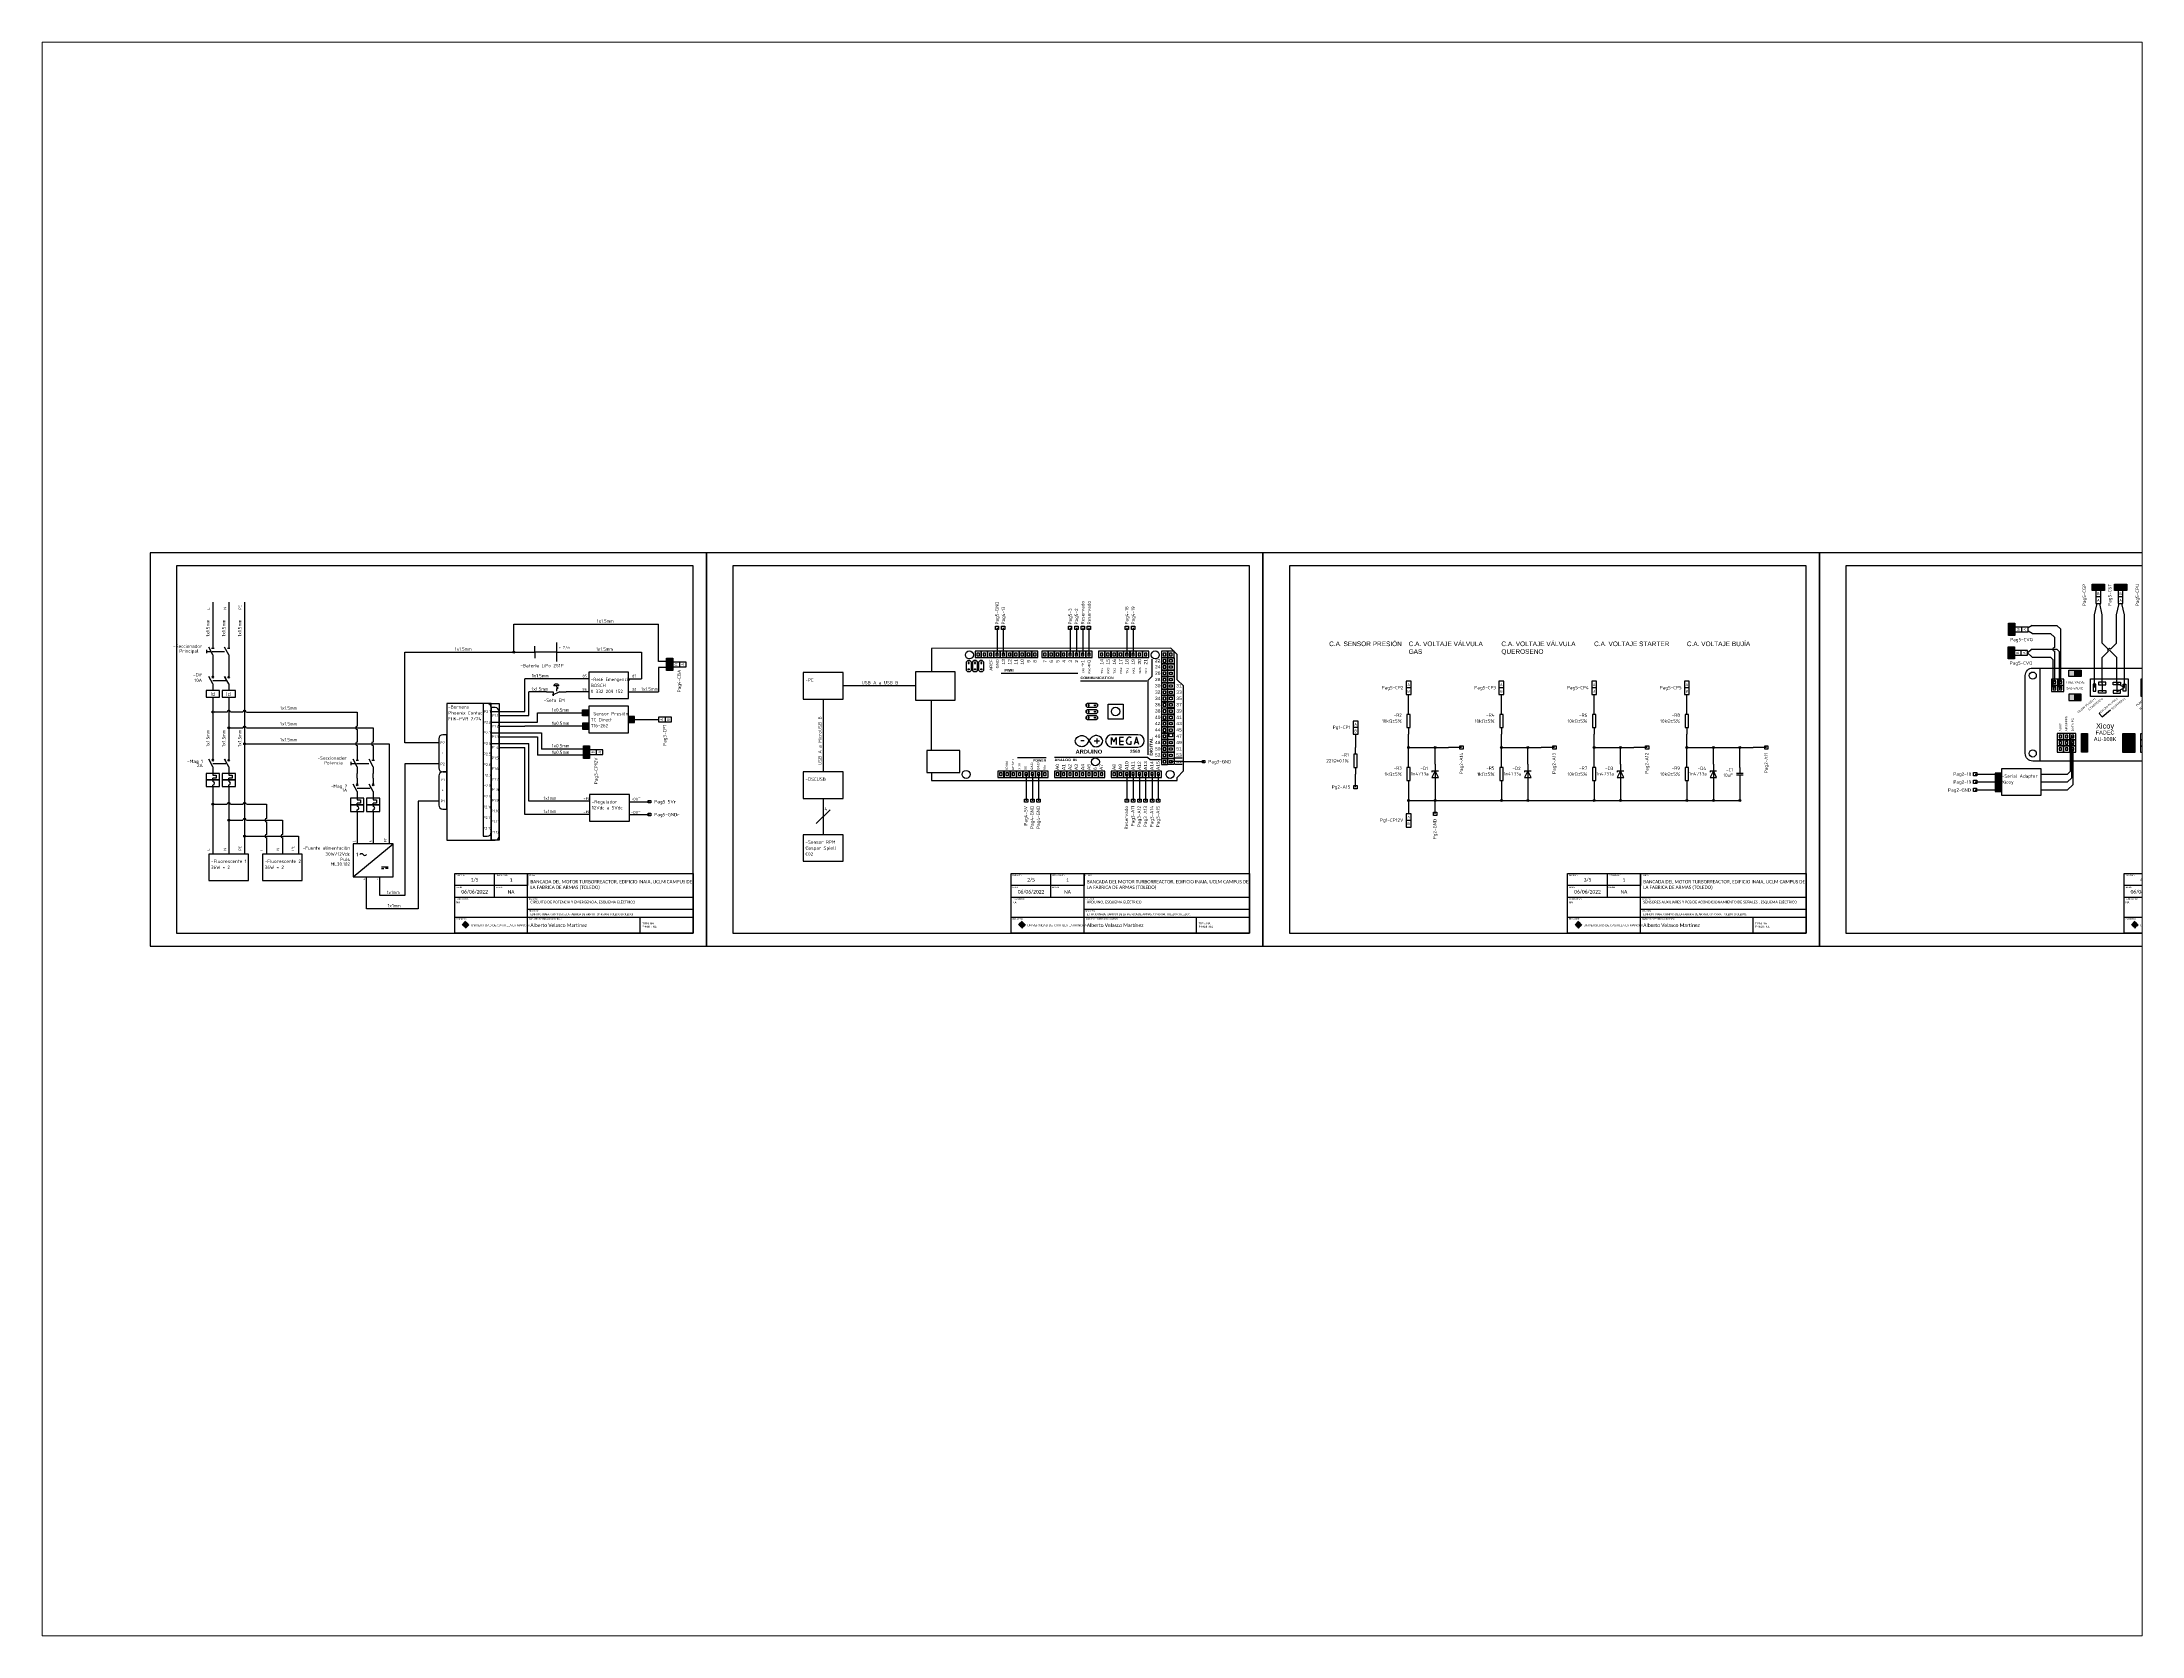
# Paper-space layout 'Presentación1' of a CAD drawing. Header units: millimetres. Extents: x 26 to 231, y 20 to 176.
# The model-space entities are those that its viewports show. They can reach past a viewport. Long polylines and large blocks are cut down to what shows.
import ezdxf
from ezdxf.enums import TextEntityAlignment as Align

# ---------------------------------------------------------------- set-up
doc = ezdxf.new("R2010")
doc.units = ezdxf.units.MM
doc.linetypes.add('ACAD_ISO03W100', pattern=[30, 12, -18])
doc.layers.add('00_Leyenda', color=250, linetype='Continuous', lineweight=15)
doc.layers.add('Cajetin', color=7, linetype='Continuous', plot=False)
for name, color, linetype in [('Cajetin1', 7, 'Continuous'), ('DESC', 250, 'Continuous'), ('Hoja', 7, 'Continuous'), ('LINK', 9, 'Continuous'), ('MISC', 7, 'Continuous'), ('SYMS', 7, 'Continuous'), ('TAGS', 178, 'Continuous'), ('TERMS', 250, 'Continuous'), ('WIREREF', 10, 'Continuous'), ('XREF', 7, 'Continuous'), ('YEL_14_THHN', 1, 'Continuous')]:
    doc.layers.add(name, color=color, linetype=linetype)
doc.layers.add('LOGO CLM', color=7, linetype='Continuous', true_color=0xffffff)
doc.styles.add('estilo3', font='gdt.shx')
doc.styles.get("Standard").update_dxf_attribs({"font": 'arial.ttf'})
doc.styles.add('WD', font='isocp2.shx')
doc.styles.add('WD_IEC', font='ISOCP2.shx', dxfattribs={"width": 0.9, "height": 4})

# ---------------------------------------------------------------- blocks, each defined once
blk = doc.blocks.new('VDI1V2')
for p, q in [((0, -2.5), (-2.5, 2.5)), ((-2.5, 2.5), (2.5, 2.5)), ((0, -7.5), (0, 7.5)), ((2.5, 2.5), (0, -2.5)), ((-2.5, -2.5), (-2.5, -1.3)), ((-2.5, -2.5), (2.5, -2.5))]:
    blk.add_line(p, q)
at = {"style": 'WD_IEC'}
for tag, p in [('TAG1', (-5.5, 3)), ('INST', (-5.5, 9)), ('LOC', (-5.5, 6)), ('DESC3', (-5, -10.1)), ('DESC2', (-5, -7.1)), ('DESC1', (-5, -4.1))]:
    blk.add_attdef(tag, text='', height=2.5, dxfattribs=at).set_placement(p, align=Align.RIGHT)
at = {"lineweight": 15, "style": 'WD_IEC'}
blk.add_attdef('XREF', text='', height=2.5, dxfattribs=at).set_placement((-5, -1.1), align=Align.RIGHT)
at = {"style": 'WD_IEC'}
blk.add_attdef('TERM01', text='', height=2, rotation=90, dxfattribs=at).set_placement((-1, 7.5), align=Align.RIGHT)
blk.add_attdef('TERM02', (-1, -7.5), '', height=2, rotation=90, dxfattribs=at)
at = {"style": 'WD_IEC', "flags": 1}
for tag, p, height in [('X2TERM01', (0, 7.5), 0.32), ('X8TERM02', (0, -7.5), 0.32), ('ASSYCODE', (1, -4), 1), ('FAMILY', (1, -5.5), 1), ('CATDESC', (1, -7), 1), ('WDBLKNAM', (1, -8.5), 1)]:
    blk.add_attdef(tag, p, '', height=height, dxfattribs=at)
at = {"style": 'WD_IEC', "flags": 9}
for tag, p in [('MFG', (5, 6.2)), ('CAT', (5, 3.7))]:
    blk.add_attdef(tag, text='', height=1.5, dxfattribs=at).set_placement(p, align=Align.RIGHT)
blk = doc.blocks.new('VRE1B')
for p, q in [((0, 5), (0, 10)), ((0, -5), (0, -10))]:
    blk.add_line(p, q)
blk.add_lwpolyline([(-1.25, 5), (-1.25, -5), (1.25, -5), (1.25, 5)], close=True)
at = {"style": 'WD_IEC'}
for tag, p in [('RATING1', (-5.25, -1.25)), ('TAG1', (-5.25, 3.25)), ('INST', (-5.25, 10.25)), ('LOC', (-5.25, 6.75)), ('DESC3', (-5.25, -12.25)), ('DESC2', (-5.25, -8.75)), ('DESC1', (-5.25, -5.25))]:
    blk.add_attdef(tag, text='', height=2.5, dxfattribs=at).set_placement(p, align=Align.RIGHT)
blk.add_attdef('TERM01', text='', height=2, rotation=90, dxfattribs=at).set_placement((-1, 10), align=Align.RIGHT)
at = {"style": 'WD_IEC', "flags": 1}
for tag, p, height in [('X2TERM01', (0, 10), 0.32), ('MFG', (2.75, 9), 1.5), ('CAT', (2.75, 6.5), 1.5), ('X8TERM02', (0, -10), 0.32), ('ASSYCODE', (2.25, -1.5), 1), ('FAMILY', (2.25, -3), 1), ('CATDESC', (2.25, -4.5), 1)]:
    blk.add_attdef(tag, p, '', height=height, dxfattribs=at)
at = {"style": 'WD_IEC'}
blk.add_attdef('TERM02', (-1, -10), '', height=2, rotation=90, dxfattribs=at)
blk = doc.blocks.new('VT0_01')
for p, q in [((-1.25, -1.25), (-1.25, 1.25)), ((-1.25, 1.25), (1.25, 1.25)), ((1.25, 1.25), (1.25, -1.25)), ((1.25, -1.25), (-1.25, -1.25))]:
    blk.add_line(p, q)
at = {"style": 'WD_IEC', "flags": 1}
for tag, p in [('X4TERM01', (-1.25, 0)), ('X2TERM01', (0, 1.25)), ('X1TERM01', (1.25, 0)), ('X8TERM01', (0, -1.25))]:
    blk.add_attdef(tag, p, '', height=0.32, dxfattribs=at)
blk = doc.blocks.new('WDDOT')
for radius in [0.72, 0.449, 0.223]:
    blk.add_circle((0, 0), radius)
blk = doc.blocks.new('VCA1')
for p, q in [((-2.5, 0.625), (2.5, 0.625)), ((0, 5), (0, 0.625)), ((-2.5, -0.625), (2.5, -0.625)), ((0, -0.625), (0, -5))]:
    blk.add_line(p, q)
at = {"lineweight": 15, "style": 'WD_IEC'}
blk.add_attdef('RATING1', text='', height=2.5, dxfattribs=at).set_placement((-5.25, -2.1), align=Align.RIGHT)
at = {"style": 'WD_IEC'}
for tag, p in [('TAG1', (-5.25, 2)), ('INST', (-5.25, 9)), ('LOC', (-5.25, 5.5)), ('DESC3', (-5.25, -13.85)), ('DESC2', (-5.25, -10.35)), ('DESC1', (-5.25, -6.85))]:
    blk.add_attdef(tag, text='', height=2.5, dxfattribs=at).set_placement(p, align=Align.RIGHT)
blk.add_attdef('TERM01', text='', height=2, rotation=90, dxfattribs=at).set_placement((-1, 5), align=Align.RIGHT)
blk.add_attdef('TERM02', (-1, -5), '', height=2, rotation=90, dxfattribs=at)
at = {"style": 'WD_IEC', "flags": 1}
for tag, p, height in [('X2TERM01', (0, 5), 0.32), ('MFG', (2.75, 4), 1.5), ('CAT', (2.75, 1.5), 1.5), ('X8TERM02', (0, -5), 0.32), ('ASSYCODE', (1, -2.125), 1), ('FAMILY', (1, -3.625), 1), ('CATDESC', (1, -5.125), 1)]:
    blk.add_attdef(tag, p, '', height=height, dxfattribs=at)
blk = doc.blocks.new('VSP1001')
for p, q in [((1.8, 5), (-1.8, 5)), ((-1.8, 5), (-1.8, -5)), ((1.8, -5), (1.8, 5)), ((1.8, 0), (-1.8, 0)), ((-1.8, -5), (1.8, -5))]:
    blk.add_line(p, q)
at = {"linetype": 'Continuous', "style": 'WD_IEC', "width": 0.9, "flags": 8}
blk.add_attdef('TERMDESC01', (-1, 6), '', height=2, rotation=90, dxfattribs=at)
at = {"style": 'WD_IEC'}
for tag, p in [('TAG1', (-4, -1)), ('INST', (-4, 5)), ('LOC', (-4, 2)), ('DESC3', (-4, -11.6)), ('DESC2', (-4, -7.9)), ('DESC1', (-4, -4.1))]:
    blk.add_attdef(tag, text='', height=2.5, dxfattribs=at).set_placement(p, align=Align.RIGHT)
for tag, p in [('TERM01', (0, 2.5)), ('TERM02', (0, -2.5))]:
    blk.add_attdef(tag, text='', height=2, dxfattribs=at).set_placement(p, align=Align.MIDDLE_CENTER)
at = {"style": 'WD_IEC', "width": 0.9, "flags": 1}
for tag, p in [('MFG', (-0.9, 1.7)), ('CAT', (-1, 0.5)), ('ACE_FLAG', (-0.5, 4.5)), ('X2TERM01', (0, 5)), ('ASSYCODE', (-1, -0.6)), ('FAMILY', (-1, -1.7)), ('X8TERM02', (0, -5))]:
    blk.add_attdef(tag, p, '', height=0.25, dxfattribs=at)
at = {"linetype": 'Continuous', "style": 'WD_IEC', "width": 0.9, "flags": 8}
blk.add_attdef('X2WIRE01', text='', height=2, rotation=90, dxfattribs=at).set_placement((1, 6), align=Align.TOP_LEFT)
blk.add_attdef('TERMDESC02', text='', height=2, rotation=90, dxfattribs=at).set_placement((-1, -6), align=Align.RIGHT)
blk.add_attdef('X8WIRE02', text='', height=2, rotation=90, dxfattribs=at).set_placement((1, -6), align=Align.TOP_RIGHT)
blk = doc.blocks.new('VCB11Q17')
for p, q in [((0, -2.5), (-3.1, 3.1)), ((-3.1, 3.1), (-2.5, 2)), ((-0.7, 1.8), (0.7, 3.2)), ((-0.7, 3.2), (0.7, 1.8)), ((0, 7.5), (0, 2.5)), ((0, -2.5), (0, -7.5)), ((0, -12.5), (0, -17.5))]:
    blk.add_line(p, q)
blk.add_lwpolyline([(-5, -7.5), (-5, -12.5), (5, -12.5), (5, -7.5)], close=True)
at = {"style": 'WD_IEC'}
for tag, p in [('TAG1', (-4.2, 3.1)), ('INST', (-4.2, 9.1)), ('LOC', (-4.2, 6.1)), ('RATING1', (-5.9, -5.9)), ('DESC2', (-5.9, -11.9)), ('DESC3', (-5.9, -14.9)), ('DESC1', (-5.9, -8.9))]:
    blk.add_attdef(tag, text='', height=2.5, dxfattribs=at).set_placement(p, align=Align.RIGHT)
blk.add_attdef('TERM01', text='', height=2, rotation=90, dxfattribs=at).set_placement((-1, 7.5), align=Align.RIGHT)
at = {"style": 'WD_IEC', "flags": 1}
for tag, p, height in [('X4LINK', (-2, 0), 0.32), ('X1LINK', (-0.1, 0), 0.32), ('X2TERM01', (0, 7.5), 0.32), ('MFG', (2.8, 6.5), 1.5), ('CAT', (2.8, 4), 1.5), ('CONTACT', (-5, -7.5), 1), ('COMMON', (-3.7, -8.8), 1), ('ASSYCODE', (0.7, -13.8), 1), ('FAMILY', (0.7, -15.3), 1), ('CATDESC', (0.7, -16.8), 1), ('X8TERM02', (0, -17.5), 0.32)]:
    blk.add_attdef(tag, p, '', height=height, dxfattribs=at)
at = {"lineweight": 15, "style": 'WD_IEC'}
blk.add_attdef('XREF', text='', height=2.5, dxfattribs=at).set_placement((-5.9, -2.9), align=Align.RIGHT)
at = {"style": 'WD_IEC'}
blk.add_attdef('TERM02', (-1, -17.5), '', height=2, rotation=90, dxfattribs=at)
blk.add_attdef('I', text='', height=3, dxfattribs=at).set_placement((0, -11.6), align=Align.CENTER)
blk = doc.blocks.new('VCB21Q17')
for p, q in [((0, -2.5), (-3.1, 3.1)), ((-3.1, 3.1), (-2.5, 2)), ((-0.7, 1.8), (0.7, 3.2)), ((-0.7, 3.2), (0.7, 1.8)), ((0, 7.5), (0, 2.5)), ((0, -2.5), (0, -7.5)), ((0, -12.5), (0, -17.5))]:
    blk.add_line(p, q)
blk.add_lwpolyline([(-5, -7.5), (-5, -12.5), (5, -12.5), (5, -7.5)], close=True)
at = {"lineweight": 15, "style": 'WD_IEC'}
blk.add_attdef('XREF', text='', height=2.5, dxfattribs=at).set_placement((-6.4, -1.3), align=Align.RIGHT)
at = {"style": 'WD_IEC'}
for tag, p in [('TAG2', (-4.4, 3.6)), ('INST', (-4.4, 9.6)), ('LOC', (-4.4, 6.6)), ('DESC3', (-6.4, -13.3)), ('DESC2', (-6.4, -10.3)), ('DESC1', (-6.4, -7.3))]:
    blk.add_attdef(tag, text='', height=2.5, dxfattribs=at).set_placement(p, align=Align.RIGHT)
blk.add_attdef('TERM01', text='', height=2, rotation=90, dxfattribs=at).set_placement((-1, 7.5), align=Align.RIGHT)
at = {"style": 'WD_IEC', "flags": 1}
for tag, p, height in [('X4LINK', (-2, 0), 0.32), ('X1LINK', (-0.1, 0), 0.32), ('X2TERM01', (0, 7.5), 0.32), ('CONTACT', (-5, -7.5), 1), ('FAMILY', (0.7, -15.3), 1), ('X8TERM02', (0, -17.5), 0.32)]:
    blk.add_attdef(tag, p, '', height=height, dxfattribs=at)
blk.add_attdef('RATING1', text='', height=2.5, dxfattribs=at).set_placement((-6.4, -4.3), align=Align.RIGHT)
at = {"style": 'WD_IEC'}
blk.add_attdef('TERM02', (-1, -17.5), '', height=2, rotation=90, dxfattribs=at)
blk.add_attdef('I', text='', height=3, dxfattribs=at).set_placement((-0.2, -11.6), align=Align.CENTER)
blk = doc.blocks.new('VPB12ML')
for p, q in [((-5, 1.875), (-5, -1.875)), ((-5, 0), (-3.75, 0)), ((-3.125, -1.25), (-3.75, 0)), ((-2.5, 0), (-3.125, -1.25)), ((-2.5, 0), (-0.625, 0)), ((0, 7.5), (0, 2.5)), ((0, -2.5), (2.5, 3.125)), ((0, 2.5), (2.8678, 2.5)), ((0.625, 0), (1.11111, 0)), ((0, -2.5), (0, -7.5))]:
    blk.add_line(p, q)
blk.add_arc((-4.21875, 0), 2.03125, 112.61986495, 247.38013505)
at = {"style": 'WD_IEC'}
for tag, p in [('TAG1', (-8, 3.25)), ('INST', (-8, 10.25)), ('LOC', (-8, 6.75)), ('DESC3', (-8, -17.35)), ('DESC2', (-8, -13.85)), ('DESC1', (-8, -10.35))]:
    blk.add_attdef(tag, text='', height=2.5, dxfattribs=at).set_placement(p, align=Align.RIGHT)
at = {"style": 'WD_IEC', "flags": 9}
for tag, p in [('MFG', (-8.5, -0.25)), ('CAT', (-8.5, -2.75))]:
    blk.add_attdef(tag, text='', height=1.5, dxfattribs=at).set_placement(p, align=Align.RIGHT)
at = {"style": 'WD_IEC'}
blk.add_attdef('TERM01', text='', height=2, rotation=90, dxfattribs=at).set_placement((-1, 7.5), align=Align.RIGHT)
blk.add_attdef('TERM02', (-1, -7.5), '', height=2, rotation=90, dxfattribs=at)
at = {"style": 'WD_IEC', "flags": 1}
for tag, p, height in [('X2TERM01', (0, 7.5), 0.32), ('CONTACT', (0.5, 4.5), 1), ('X1LINK', (1.5, 0), 0.32), ('COMMON', (1.75, 3.25), 1), ('X8TERM02', (0, -7.5), 0.32), ('ASSYCODE', (1, -4), 1), ('FAMILY', (1, -5.5), 1), ('CATDESC', (1, -7), 1)]:
    blk.add_attdef(tag, p, '', height=height, dxfattribs=at)
at = {"lineweight": 15, "style": 'WD_IEC'}
blk.add_attdef('XREF', text='', height=2.5, dxfattribs=at).set_placement((-8, -6.35), align=Align.RIGHT)
blk = doc.blocks.new('VDS11Q65')
for p, q in [((-4.8, 1.2), (-4.8, -1.3)), ((0, -2.5), (-3.1, 3.1)), ((-0.9, 2.5), (0.9, 2.5)), ((0, 7.5), (0, 2.5)), ((-4.8, 0), (-1.4, 0)), ((0, -2.5), (0, -7.5))]:
    blk.add_line(p, q)
at = {"style": 'WD_IEC'}
for tag, p in [('TAG1', (-8, 2.8)), ('INST', (-8, 8.8)), ('LOC', (-8, 5.8)), ('RATING1', (-8, -6.3)), ('DESC3', (-8, -18.3)), ('DESC2', (-8, -15.3)), ('DESC1', (-8, -12.3))]:
    blk.add_attdef(tag, text='', height=2.5, dxfattribs=at).set_placement(p, align=Align.RIGHT)
at = {"style": 'WD_IEC', "flags": 1}
for tag, p, height in [('X4LINK', (-5.7, 0), 0.32), ('X1LINK', (-0.5, 0), 0.32), ('X2TERM01', (0, 7.5), 0.32), ('MFG', (2.8, 6.5), 1.5), ('CAT', (2.8, 4), 1.5), ('X8TERM02', (0, -7.5), 0.32), ('ASSYCODE', (1, -9), 1), ('FAMILY', (1, -10.5), 1), ('CATDESC', (1, -12), 1), ('CONTACT', (1, -13.5), 1)]:
    blk.add_attdef(tag, p, '', height=height, dxfattribs=at)
at = {"style": 'WD_IEC'}
blk.add_attdef('TERM01', text='', height=2, rotation=90, dxfattribs=at).set_placement((-1, 7.5), align=Align.RIGHT)
blk.add_attdef('TERM02', (-1, -7.5), '', height=2, rotation=90, dxfattribs=at)
at = {"lineweight": 15, "style": 'WD_IEC'}
blk.add_attdef('XREF', text='', height=2.5, dxfattribs=at).set_placement((-8, -9.3), align=Align.RIGHT)
blk = doc.blocks.new('VDS21Q65')
for p, q in [((0, -2.5), (-3.1, 3.1)), ((-0.9, 2.5), (0.9, 2.5)), ((0, 7.5), (0, 2.5)), ((0, -2.5), (0, -7.5))]:
    blk.add_line(p, q)
at = {"style": 'WD_IEC'}
for tag, p in [('TAG2', (-7.3, 1.4)), ('INST', (-7.3, 7.4)), ('LOC', (-7.3, 4.4)), ('RATING1', (-8, -6.7)), ('DESC2', (-8, -15.7)), ('DESC1', (-8, -12.7)), ('DESC3', (-8, -18.7))]:
    blk.add_attdef(tag, text='', height=2.5, dxfattribs=at).set_placement(p, align=Align.RIGHT)
at = {"style": 'WD_IEC', "flags": 1}
for tag, p, height in [('X4LINK', (-3.3, 0), 0.32), ('X1LINK', (-0.5, 0), 0.32), ('X2TERM01', (0, 7.5), 0.32), ('X8TERM02', (0, -7.5), 0.32), ('FAMILY', (1, -10.8), 1), ('CONTACT', (1, -13.8), 1)]:
    blk.add_attdef(tag, p, '', height=height, dxfattribs=at)
at = {"style": 'WD_IEC'}
blk.add_attdef('TERM01', text='', height=2, rotation=90, dxfattribs=at).set_placement((-1, 7.5), align=Align.RIGHT)
blk.add_attdef('TERM02', (-1, -7.5), '', height=2, rotation=90, dxfattribs=at)
at = {"lineweight": 15, "style": 'WD_IEC'}
blk.add_attdef('XREF', text='', height=2.5, dxfattribs=at).set_placement((-8, -9.7), align=Align.RIGHT)
blk = doc.blocks.new('VCB11Q9')
for p, q in [((0, -2.5), (-3.1, 3.1)), ((-3.1, 3.1), (-2.5, 2)), ((-0.7, 1.8), (0.7, 3.2)), ((-0.7, 3.2), (0.7, 1.8)), ((0, 7.5), (0, 2.5)), ((0, -2.5), (0, -7.5)), ((0, -7.5), (0, -8.8)), ((0, -8.8), (2.5, -8.8)), ((0, -12.5), (0, -11.2)), ((2.5, -11.2), (0, -11.2)), ((0, -12.5), (0, -13.8)), ((2.5, -8.8), (2.5, -11.2)), ((0, -17.5), (0, -16.3)), ((0, -17.5), (0, -22.5))]:
    blk.add_line(p, q)
for points in [[(-5, -7.5), (-5, -12.5), (5, -12.5), (5, -7.5)], [(-5, -12.5), (-5, -17.5), (5, -17.5), (5, -12.5)]]:
    blk.add_lwpolyline(points, close=True)
blk.add_arc((0, -15), 1.25, 270, 90)
at = {"style": 'WD_IEC'}
for tag, p in [('TAG1', (-7.6, 0.3)), ('INST', (-7.6, 6.3)), ('LOC', (-7.6, 3.3)), ('RATING1', (-7.6, -2.7)), ('DESC2', (-7.6, -18.1)), ('DESC1', (-7.6, -15.1)), ('DESC3', (-7.6, -21.1))]:
    blk.add_attdef(tag, text='', height=2.5, dxfattribs=at).set_placement(p, align=Align.RIGHT)
blk.add_attdef('TERM01', text='', height=2, rotation=90, dxfattribs=at).set_placement((-1, 7.5), align=Align.RIGHT)
at = {"style": 'WD_IEC', "flags": 1}
for tag, p, height in [('X4LINK', (-2.1, 0), 0.32), ('X2TERM01', (0, 7.5), 0.32), ('X1LINK', (0, 0), 0.32), ('CONTACT', (-5.1, -7.5), 1), ('COMMON', (-3.9, -8.8), 1), ('X8TERM02', (0, -22.5), 0.32), ('ASSYCODE', (0.7, -18.8), 1), ('FAMILY', (0.7, -20.3), 1), ('CATDESC', (0.7, -21.8), 1)]:
    blk.add_attdef(tag, p, '', height=height, dxfattribs=at)
at = {"style": 'WD_IEC', "flags": 9}
for tag, p in [('MFG', (7.8, 5.4)), ('CAT', (7.8, 2.9))]:
    blk.add_attdef(tag, text='', height=1.5, dxfattribs=at).set_placement(p, align=Align.RIGHT)
at = {"lineweight": 15, "style": 'WD_IEC'}
blk.add_attdef('XREF', text='', height=2.5, dxfattribs=at).set_placement((-7.6, -12.1), align=Align.RIGHT)
at = {"style": 'WD_IEC'}
blk.add_attdef('TERM02', (-1, -22.5), '', height=2, rotation=90, dxfattribs=at)
blk = doc.blocks.new('VCB21Q9')
for p, q in [((0, -2.5), (-3.1, 3.1)), ((-3.1, 3.1), (-2.5, 2)), ((-0.7, 1.8), (0.7, 3.2)), ((-0.7, 3.2), (0.7, 1.8)), ((0, 7.5), (0, 2.5)), ((0, -2.5), (0, -7.5)), ((0, -7.5), (0, -8.8)), ((0, -8.8), (2.5, -8.8)), ((0, -12.5), (0, -11.2)), ((2.5, -11.2), (0, -11.2)), ((0, -12.5), (0, -13.8)), ((2.5, -8.8), (2.5, -11.2)), ((0, -17.5), (0, -16.3)), ((0, -17.5), (0, -22.5))]:
    blk.add_line(p, q)
for points in [[(-5, -7.5), (-5, -12.5), (5, -12.5), (5, -7.5)], [(-5, -12.5), (-5, -17.5), (5, -17.5), (5, -12.5)]]:
    blk.add_lwpolyline(points, close=True)
blk.add_arc((0, -15), 1.25, 270, 90)
at = {"style": 'WD_IEC'}
for tag, p in [('TAG2', (-5.3, 3.9)), ('INST', (-5.3, 9.9)), ('LOC', (-5.3, 6.9)), ('DESC2', (-8.4, -15.5)), ('DESC1', (-8.4, -12.5)), ('DESC3', (-8.4, -18.5))]:
    blk.add_attdef(tag, text='', height=2.5, dxfattribs=at).set_placement(p, align=Align.RIGHT)
blk.add_attdef('TERM01', text='', height=2, rotation=90, dxfattribs=at).set_placement((-1, 7.5), align=Align.RIGHT)
at = {"style": 'WD_IEC', "flags": 1}
for tag, p, height in [('X4LINK', (-2.1, 0), 0.32), ('X1LINK', (-0.1, 0), 0.32), ('X2TERM01', (0, 7.5), 0.32), ('CONTACT', (-5.1, -7.5), 1), ('X8TERM02', (0, -22.5), 0.32), ('FAMILY', (0.7, -20.3), 1)]:
    blk.add_attdef(tag, p, '', height=height, dxfattribs=at)
blk.add_attdef('RATING1', text='', height=2.5, dxfattribs=at).set_placement((-8.4, -9.5), align=Align.RIGHT)
at = {"lineweight": 15, "style": 'WD_IEC'}
blk.add_attdef('XREF', text='', height=2.5, dxfattribs=at).set_placement((-8.4, -6.5), align=Align.RIGHT)
at = {"style": 'WD_IEC'}
blk.add_attdef('TERM02', (-1, -22.5), '', height=2, rotation=90, dxfattribs=at)
blk = doc.blocks.new('VPW1_1PH')
for p, q in [((-5, -25), (25, 0)), ((16.25, -17.5), (21.25, -17.5)), ((16.25, -18.75), (18.125, -18.75)), ((21.25, -18.75), (19.375, -18.75))]:
    blk.add_line(p, q)
blk.add_lwpolyline([(-5, 0), (-5, -25), (25, -25), (25, 0)], close=True)
for centre, start, end in [((1.25, -9.0625), 36.8698976, 143.1301024), ((3.75, -7.1875), 216.8698976, 323.1301024)]:
    blk.add_arc(centre, 1.5625, start, end)
at = {"style": 'WD_IEC'}
blk.add_text('1', height=3, dxfattribs=at).set_placement((-1.25, -8.125), align=Align.MIDDLE_RIGHT)
for tag, p in [('INST', (-7.5, 2.5)), ('LOC', (-7.5, -1)), ('RATING1', (-7.5, -9)), ('DESC1', (-7.5, -16.85)), ('XREF', (-7.5, -13)), ('TAG1', (-7.5, -4.5)), ('DESC3', (-7.5, -23.85)), ('DESC2', (-7.5, -20.35))]:
    blk.add_attdef(tag, text='', height=2.5, dxfattribs=at).set_placement(p, align=Align.RIGHT)
for tag, p in [('TERM01', (-1, 1)), ('TERM02', (9, 1)), ('TERM03', (19, 1))]:
    blk.add_attdef(tag, p, '', height=2, rotation=90, dxfattribs=at)
at = {"style": 'WD_IEC', "flags": 1}
for tag, p, height in [('X2TERM01', (0, 0), 0.32), ('X2TERM02', (10, 0), 0.32), ('X2TERM03', (20, 0), 0.32), ('MFG', (27.75, -1), 1.5), ('CAT', (27.75, -3.5), 1.5), ('X8TERM04', (5, -25), 0.32), ('X8TERM05', (15, -25), 0.32), ('ASSYCODE', (26, -21.5), 1), ('FAMILY', (26, -23), 1), ('CATDESC', (26, -24.5), 1)]:
    blk.add_attdef(tag, p, '', height=height, dxfattribs=at)
at = {"style": 'WD_IEC'}
for tag, p in [('TERM04', (4, -26)), ('TERM05', (14, -26))]:
    blk.add_attdef(tag, text='', height=2, rotation=90, dxfattribs=at).set_placement(p, align=Align.RIGHT)
blk = doc.blocks.new('HCN1_14P_321D')
at = {"layer": 'SYMS'}
for p, q in [((-6, 3), (-6, -19)), ((0, 6), (-3, 6)), ((0, -22), (0, 6)), ((-3, -22), (0, -22))]:
    blk.add_line(p, q, dxfattribs=at)
for centre, start, end in [((-3, 3), 90, 180), ((-3, -19), 180, 270)]:
    blk.add_arc(centre, 3, start, end, dxfattribs=at)
at = {"layer": 'SYMS', "style": 'WD_IEC'}
for tag, p in [('DESC3', (-2, 18.5)), ('DESC2', (-2, 22)), ('DESC1', (-2, 25.5)), ('INST', (-2, 15)), ('TAG1', (-2, 8)), ('LOC', (-2, 11.5))]:
    blk.add_attdef(tag, text='', height=2.5, dxfattribs=at).set_placement(p, align=Align.RIGHT)
at = {"layer": 'SYMS', "linetype": 'Continuous', "style": 'WD_IEC', "width": 0.9, "flags": 8}
for tag, p in [('TERMDESC01P', (-8, 1)), ('TERMDESC02P', (-8, -15))]:
    blk.add_attdef(tag, text='', height=2, dxfattribs=at).set_placement(p, align=Align.RIGHT)
at = {"layer": 'SYMS', "style": 'WD_IEC'}
for tag, p in [('TERM01P', (-3, 0)), ('TERM02P', (-3, -16))]:
    blk.add_attdef(tag, text='', height=2, dxfattribs=at).set_placement(p, align=Align.MIDDLE_CENTER)
at = {"layer": 'SYMS', "style": 'WD_IEC', "flags": 1}
for tag, p, height in [('X4TERM01P', (-6, 0), 0.32), ('X4TERM02P', (-6, -16), 0.32), ('ASSYCODE', (-5, -2.5), 1), ('FAMILY', (-5, -4), 1), ('CATDESC', (-5, -5.5), 1), ('WDBLKNAM', (-2.5, -1), 0.32), ('GENDER', (-2.4, -0.4), 0.32), ('ACE_FLAG', (0, -3.3), 0.32), ('MFG', (5.2, -3.5), 1.5), ('CAT', (5.2, -6), 1.5), ('X8LINK', (-3, -24), 0.32)]:
    blk.add_attdef(tag, p, '', height=height, dxfattribs=at)
at = {"layer": 'SYMS', "style": 'WD_IEC'}
for tag, p, height in [('X4_TINY_DOT_DONT_REMOVE_01P', (-6, 0), 0.0016), ('XREF', (19, 7.4), 2.5), ('X4_TINY_DOT_DONT_REMOVE_02P', (-6, -16), 0.0016)]:
    blk.add_attdef(tag, p, '', height=height, dxfattribs=at)
at = {"layer": 'SYMS', "linetype": 'Continuous', "style": 'WD_IEC', "width": 0.9, "flags": 8}
for tag, p in [('X4WIRE01P', (-8, -1)), ('X4WIRE02P', (-8, -17))]:
    blk.add_attdef(tag, text='', height=2, dxfattribs=at).set_placement(p, align=Align.TOP_RIGHT)
blk = doc.blocks.new('HCN1_14P_32B4')
at = {"layer": 'SYMS'}
for p, q in [((-6, 3), (-6, -19)), ((0, 6), (-3, 6)), ((0, -22), (0, 6)), ((-3, -22), (0, -22))]:
    blk.add_line(p, q, dxfattribs=at)
for centre, start, end in [((-3, 3), 90, 180), ((-3, -19), 180, 270)]:
    blk.add_arc(centre, 3, start, end, dxfattribs=at)
at = {"layer": 'SYMS', "style": 'WD_IEC'}
for tag, p in [('DESC3', (-2, 18.5)), ('DESC2', (-2, 22)), ('DESC1', (-2, 25.5)), ('INST', (-2, 15)), ('TAG1', (-2, 8)), ('LOC', (-2, 11.5))]:
    blk.add_attdef(tag, text='', height=2.5, dxfattribs=at).set_placement(p, align=Align.RIGHT)
at = {"layer": 'SYMS', "linetype": 'Continuous', "style": 'WD_IEC', "width": 0.9, "flags": 8}
for tag, p in [('TERMDESC01P', (-8, 1)), ('TERMDESC02P', (-8, -15))]:
    blk.add_attdef(tag, text='', height=2, dxfattribs=at).set_placement(p, align=Align.RIGHT)
at = {"layer": 'SYMS', "style": 'WD_IEC'}
for tag, p in [('TERM01P', (-3, 0)), ('TERM02P', (-3, -16))]:
    blk.add_attdef(tag, text='', height=2, dxfattribs=at).set_placement(p, align=Align.MIDDLE_CENTER)
at = {"layer": 'SYMS', "style": 'WD_IEC', "flags": 1}
for tag, p, height in [('X4TERM01P', (-6, 0), 0.32), ('X4TERM02P', (-6, -16), 0.32), ('ASSYCODE', (-5, -2.5), 1), ('FAMILY', (-5, -4), 1), ('CATDESC', (-5, -5.5), 1), ('WDBLKNAM', (-2.5, -1), 0.32), ('GENDER', (-2.4, -0.4), 0.32), ('ACE_FLAG', (0, -3.3), 0.32), ('MFG', (5.2, -3.5), 1.5), ('CAT', (5.2, -6), 1.5), ('X8LINK', (-3, -24), 0.32)]:
    blk.add_attdef(tag, p, '', height=height, dxfattribs=at)
at = {"layer": 'SYMS', "style": 'WD_IEC'}
for tag, p, height in [('X4_TINY_DOT_DONT_REMOVE_01P', (-6, 0), 0.0016), ('XREF', (19, 7.4), 2.5), ('X4_TINY_DOT_DONT_REMOVE_02P', (-6, -16), 0.0016)]:
    blk.add_attdef(tag, p, '', height=height, dxfattribs=at)
at = {"layer": 'SYMS', "linetype": 'Continuous', "style": 'WD_IEC', "width": 0.9, "flags": 8}
for tag, p in [('X4WIRE01P', (-8, -1)), ('X4WIRE02P', (-8, -17))]:
    blk.add_attdef(tag, text='', height=2, dxfattribs=at).set_placement(p, align=Align.TOP_RIGHT)
blk = doc.blocks.new('HCN2_11P_3BE9')
at = {"layer": 'SYMS'}
for p, q in [((3, 6), (0, 6)), ((0, 6), (0, -94)), ((6, -91), (6, 3)), ((0, -94), (3, -94))]:
    blk.add_line(p, q, dxfattribs=at)
for centre, start, end in [((3, 3), 360, 90), ((3, -91), 270, 0)]:
    blk.add_arc(centre, 3, start, end, dxfattribs=at)
at = {"layer": 'SYMS', "style": 'WD_IEC'}
for tag, p, height in [('DESC1', (2, 25.5), 2.5), ('DESC2', (2, 22), 2.5), ('DESC3', (2, 18.5), 2.5), ('INST', (2, 15), 2.5), ('LOC', (2, 11.5), 2.5), ('TAG2', (2, 8), 2.5), ('X1_TINY_DOT_DONT_REMOVE_01P', (6, 0), 0.0016), ('XREF', (18.3, 7.4), 2.5), ('X1_TINY_DOT_DONT_REMOVE_02P', (6, -8), 0.0016), ('X1_TINY_DOT_DONT_REMOVE_03P', (6, -16), 0.0016), ('X1_TINY_DOT_DONT_REMOVE_04P', (6, -24), 0.0016), ('X1_TINY_DOT_DONT_REMOVE_05P', (6, -32), 0.0016), ('X1_TINY_DOT_DONT_REMOVE_06P', (6, -40), 0.0016), ('X1_TINY_DOT_DONT_REMOVE_07P', (6, -48), 0.0016), ('X1_TINY_DOT_DONT_REMOVE_08P', (6, -56), 0.0016), ('X1_TINY_DOT_DONT_REMOVE_09P', (6, -64), 0.0016), ('X1_TINY_DOT_DONT_REMOVE_10P', (6, -72), 0.0016), ('X1_TINY_DOT_DONT_REMOVE_11P', (6, -80), 0.0016), ('X1_TINY_DOT_DONT_REMOVE_12P', (6, -88), 0.0016)]:
    blk.add_attdef(tag, p, '', height=height, dxfattribs=at)
for tag, p in [('TERM01P', (3, 0)), ('TERM02P', (3, -8)), ('TERM03P', (3, -16)), ('TERM04P', (3, -24)), ('TERM05P', (3, -32)), ('TERM06P', (3, -40)), ('TERM07P', (3, -48)), ('TERM08P', (3, -56)), ('TERM09P', (3, -64)), ('TERM10P', (3, -72)), ('TERM11P', (3, -80)), ('TERM12P', (3, -88))]:
    blk.add_attdef(tag, text='', height=2, dxfattribs=at).set_placement(p, align=Align.MIDDLE_CENTER)
at = {"layer": 'SYMS', "flags": 1}
for tag, p, height, style in [('WDBLKNAM', (0, 0), 0.01, 'WD'), ('X2LINK', (3, 8), 0.32, 'WD_IEC'), ('X1TERM01P', (6, 0), 0.32, 'WD_IEC'), ('FAMILY', (-5, -4), 1, 'WD_IEC'), ('ACE_FLAG', (0, -3.3), 0.32, 'WD_IEC'), ('GENDER', (2.9, -1.2), 0.32, 'WD_IEC'), ('X1TERM02P', (6, -8), 0.32, 'WD_IEC'), ('X1TERM03P', (6, -16), 0.32, 'WD_IEC'), ('X1TERM04P', (6, -24), 0.32, 'WD_IEC'), ('X1TERM05P', (6, -32), 0.32, 'WD_IEC'), ('X1TERM06P', (6, -40), 0.32, 'WD_IEC'), ('X1TERM07P', (6, -48), 0.32, 'WD_IEC'), ('X1TERM08P', (6, -56), 0.32, 'WD_IEC'), ('X1TERM09P', (6, -64), 0.32, 'WD_IEC'), ('X1TERM10P', (6, -72), 0.32, 'WD_IEC'), ('X1TERM11P', (6, -80), 0.32, 'WD_IEC'), ('X1TERM12P', (6, -88), 0.32, 'WD_IEC'), ('X8LINK', (3, -96), 0.32, 'WD_IEC')]:
    blk.add_attdef(tag, p, '', height=height, dxfattribs=dict(at, style=style))
at = {"layer": 'SYMS', "linetype": 'Continuous', "style": 'WD_IEC', "width": 0.9, "flags": 8}
for tag, p in [('TERMDESC01P', (8, 1)), ('TERMDESC02P', (8, -7)), ('TERMDESC03P', (8, -15)), ('TERMDESC04P', (8, -23)), ('TERMDESC05P', (8, -31)), ('TERMDESC06P', (8, -39)), ('TERMDESC07P', (8, -47)), ('TERMDESC08P', (8, -55)), ('TERMDESC09P', (8, -63)), ('TERMDESC10P', (8, -71)), ('TERMDESC11P', (8, -79)), ('TERMDESC12P', (8, -87))]:
    blk.add_attdef(tag, p, '', height=2, dxfattribs=at)
for tag, p in [('X1WIRE01P', (8, -1)), ('X1WIRE02P', (8, -9)), ('X1WIRE03P', (8, -17)), ('X1WIRE04P', (8, -25)), ('X1WIRE05P', (8, -33)), ('X1WIRE06P', (8, -41)), ('X1WIRE07P', (8, -49)), ('X1WIRE08P', (8, -57)), ('X1WIRE09P', (8, -65)), ('X1WIRE10P', (8, -73)), ('X1WIRE11P', (8, -81)), ('X1WIRE12P', (8, -89))]:
    blk.add_attdef(tag, text='', height=2, dxfattribs=at).set_placement(p, align=Align.TOP_LEFT)
blk = doc.blocks.new('HCN2_11P_3E40')
at = {"layer": 'SYMS'}
for p, q in [((3, 6), (0, 6)), ((0, 6), (0, -94)), ((6, -91), (6, 3)), ((0, -94), (3, -94))]:
    blk.add_line(p, q, dxfattribs=at)
for centre, start, end in [((3, 3), 0, 90), ((3, -91), 270, 0)]:
    blk.add_arc(centre, 3, start, end, dxfattribs=at)
at = {"layer": 'SYMS', "style": 'WD_IEC'}
for tag, p, height in [('DESC1', (2, 25.5), 2.5), ('DESC2', (2, 22), 2.5), ('DESC3', (2, 18.5), 2.5), ('INST', (2, 15), 2.5), ('LOC', (2, 11.5), 2.5), ('TAG2', (2, 8), 2.5), ('X1_TINY_DOT_DONT_REMOVE_01P', (6, 0), 0.0016), ('XREF', (18.3, 7.4), 2.5), ('X1_TINY_DOT_DONT_REMOVE_02P', (6, -8), 0.0016), ('X1_TINY_DOT_DONT_REMOVE_03P', (6, -16), 0.0016), ('X1_TINY_DOT_DONT_REMOVE_04P', (6, -24), 0.0016), ('X1_TINY_DOT_DONT_REMOVE_05P', (6, -32), 0.0016), ('X1_TINY_DOT_DONT_REMOVE_06P', (6, -40), 0.0016), ('X1_TINY_DOT_DONT_REMOVE_07P', (6, -48), 0.0016), ('X1_TINY_DOT_DONT_REMOVE_08P', (6, -56), 0.0016), ('X1_TINY_DOT_DONT_REMOVE_09P', (6, -64), 0.0016), ('X1_TINY_DOT_DONT_REMOVE_10P', (6, -72), 0.0016), ('X1_TINY_DOT_DONT_REMOVE_11P', (6, -80), 0.0016), ('X1_TINY_DOT_DONT_REMOVE_12P', (6, -88), 0.0016)]:
    blk.add_attdef(tag, p, '', height=height, dxfattribs=at)
for tag, p in [('TERM01P', (3, 0)), ('TERM02P', (3, -8)), ('TERM03P', (3, -16)), ('TERM04P', (3, -24)), ('TERM05P', (3, -32)), ('TERM06P', (3, -40)), ('TERM07P', (3, -48)), ('TERM08P', (3, -56)), ('TERM09P', (3, -64)), ('TERM10P', (3, -72)), ('TERM11P', (3, -80)), ('TERM12P', (3, -88))]:
    blk.add_attdef(tag, text='', height=2, dxfattribs=at).set_placement(p, align=Align.MIDDLE_CENTER)
at = {"layer": 'SYMS', "flags": 1}
for tag, p, height, style in [('WDBLKNAM', (0, 0), 0.01, 'WD'), ('X2LINK', (3, 8), 0.32, 'WD_IEC'), ('X1TERM01P', (6, 0), 0.32, 'WD_IEC'), ('FAMILY', (-5, -4), 1, 'WD_IEC'), ('ACE_FLAG', (0, -3.3), 0.32, 'WD_IEC'), ('GENDER', (2.9, -1.2), 0.32, 'WD_IEC'), ('X1TERM02P', (6, -8), 0.32, 'WD_IEC'), ('X1TERM03P', (6, -16), 0.32, 'WD_IEC'), ('X1TERM04P', (6, -24), 0.32, 'WD_IEC'), ('X1TERM05P', (6, -32), 0.32, 'WD_IEC'), ('X1TERM06P', (6, -40), 0.32, 'WD_IEC'), ('X1TERM07P', (6, -48), 0.32, 'WD_IEC'), ('X1TERM08P', (6, -56), 0.32, 'WD_IEC'), ('X1TERM09P', (6, -64), 0.32, 'WD_IEC'), ('X1TERM10P', (6, -72), 0.32, 'WD_IEC'), ('X1TERM11P', (6, -80), 0.32, 'WD_IEC'), ('X1TERM12P', (6, -88), 0.32, 'WD_IEC'), ('X8LINK', (3, -96), 0.32, 'WD_IEC')]:
    blk.add_attdef(tag, p, '', height=height, dxfattribs=dict(at, style=style))
at = {"layer": 'SYMS', "linetype": 'Continuous', "style": 'WD_IEC', "width": 0.9, "flags": 8}
for tag, p in [('TERMDESC01P', (8, 1)), ('TERMDESC02P', (8, -7)), ('TERMDESC03P', (8, -15)), ('TERMDESC04P', (8, -23)), ('TERMDESC05P', (8, -31)), ('TERMDESC06P', (8, -39)), ('TERMDESC07P', (8, -47)), ('TERMDESC08P', (8, -55)), ('TERMDESC09P', (8, -63)), ('TERMDESC10P', (8, -71)), ('TERMDESC11P', (8, -79)), ('TERMDESC12P', (8, -87))]:
    blk.add_attdef(tag, p, '', height=2, dxfattribs=at)
for tag, p in [('X1WIRE01P', (8, -1)), ('X1WIRE02P', (8, -9)), ('X1WIRE03P', (8, -17)), ('X1WIRE04P', (8, -25)), ('X1WIRE05P', (8, -33)), ('X1WIRE06P', (8, -41)), ('X1WIRE07P', (8, -49)), ('X1WIRE08P', (8, -57)), ('X1WIRE09P', (8, -65)), ('X1WIRE10P', (8, -73)), ('X1WIRE11P', (8, -81)), ('X1WIRE12P', (8, -89))]:
    blk.add_attdef(tag, text='', height=2, dxfattribs=at).set_placement(p, align=Align.TOP_LEFT)

msp = doc.modelspace()

# ---------------------------------------------------------------- hatches: boundary and pattern name
h = msp.add_hatch(color=2)
h.dxf.hatch_style = 1
h.paths.add_polyline_path([(1470.6, 268.6), (1470.6, 273.3), (1466, 273.3), (1466, 268.6)])
h = msp.add_hatch(color=1)
h.dxf.hatch_style = 1
h.paths.add_polyline_path([(1487.4, 268.6), (1487.4, 273.3), (1482.7, 273.3), (1482.7, 268.6)])
h = msp.add_hatch(color=3)
h.dxf.hatch_style = 1
h.paths.add_polyline_path([(1508.7, 268.6), (1508.7, 273.3), (1504, 273.3), (1504, 268.6)])
h = msp.add_hatch(color=1)
h.dxf.hatch_style = 1
h.paths.add_polyline_path([(1402.9, 239.1), (1407.6, 239.1), (1407.6, 243.8), (1402.9, 243.8)])
h = msp.add_hatch(color=1)
h.dxf.hatch_style = 1
h.paths.add_polyline_path([(1402.6, 221.5), (1407.2, 221.5), (1407.2, 226.1), (1402.6, 226.1)])
h = msp.add_hatch(color=1)
h.dxf.hatch_style = 1
h.paths.add_polyline_path([(394.6, 212.7), (389.9, 212.7), (389.9, 208), (394.6, 208)])
h = msp.add_hatch(color=1)
h.dxf.hatch_style = 1
h.paths.add_polyline_path([(1452.9, 208.3), (1452.9, 203.6), (1457.6, 203.6), (1457.6, 208.3)])
h = msp.add_hatch(color=256)
h.dxf.hatch_style = 1
h.paths.add_polyline_path([(331.1, 178.4), (326.4, 178.4), (326.4, 173.8), (331.1, 173.8)])
at = {"true_color": 0x139b48}
h = msp.add_hatch(color=114, dxfattribs=at)
h.dxf.hatch_style = 1
h.paths.add_polyline_path([(1457.6, 190.2), (1452.9, 190.2), (1452.9, 185.5), (1457.6, 185.5)])
h = msp.add_hatch(color=1)
h.dxf.hatch_style = 1
h.paths.add_polyline_path([(331.1, 168.4), (326.4, 168.4), (326.4, 163.8), (331.1, 163.8)])
h = msp.add_hatch(color=2)
h.dxf.hatch_style = 1
h.paths.add_polyline_path([(365.7, 173.4), (361.1, 173.4), (361.1, 168.8), (365.7, 168.8)])
h = msp.add_hatch(color=1)
h.dxf.hatch_style = 1
h.paths.add_polyline_path([(331.8, 146.5), (327.1, 146.5), (327.1, 141.8), (331.8, 141.8)])
at = {"layer": 'WIREREF', "true_color": 0x000000}
h = msp.add_hatch(color=18, dxfattribs=at)
h.dxf.hatch_style = 1
h.paths.add_polyline_path([(1475.3, 273.3), (1470.6, 273.3), (1470.6, 268.6), (1475.3, 268.6)])
at = {"layer": 'WIREREF'}
h = msp.add_hatch(color=5, dxfattribs=at)
h.dxf.hatch_style = 1
h.paths.add_polyline_path([(1492.1, 273.3), (1487.4, 273.3), (1487.4, 268.6), (1492.1, 268.6)])
h = msp.add_hatch(color=1, dxfattribs=at)
h.dxf.hatch_style = 1
h.paths.add_polyline_path([(1513.4, 273.3), (1508.7, 273.3), (1508.7, 268.6), (1513.4, 268.6)])
at = {"layer": 'WIREREF', "true_color": 0x000000}
h = msp.add_hatch(color=18, dxfattribs=at)
h.dxf.hatch_style = 1
h.paths.add_polyline_path([(1407.6, 234.5), (1407.6, 239.1), (1402.9, 239.1), (1402.9, 234.5)])
h = msp.add_hatch(color=18, dxfattribs=at)
h.dxf.hatch_style = 1
h.paths.add_polyline_path([(389.9, 217.4), (389.9, 212.7), (394.6, 212.7), (394.6, 217.4)])
h = msp.add_hatch(color=18, dxfattribs=at)
h.dxf.hatch_style = 1
h.paths.add_polyline_path([(1407.2, 216.8), (1407.2, 221.5), (1402.6, 221.5), (1402.6, 216.8)])
h = msp.add_hatch(color=18, dxfattribs=at)
h.dxf.hatch_style = 1
h.paths.add_polyline_path([(1452.9, 190.2), (1448.2, 190.2), (1448.2, 185.5), (1452.9, 185.5)])
h.paths.add_polyline_path([(1448.2, 208.3), (1448.2, 203.6), (1452.9, 203.6), (1452.9, 208.3)])
at = {"layer": 'WIREREF'}
h = msp.add_hatch(color=18, dxfattribs=at)
h.dxf.hatch_style = 1
h.paths.add_polyline_path([(1457.8, 160.6), (1457.8, 155.9), (1462.5, 155.9), (1462.5, 160.6)])
at = {"layer": 'WIREREF', "true_color": 0xffffff}
h = msp.add_hatch(color=7, dxfattribs=at)
h.dxf.hatch_style = 1
h.paths.add_polyline_path([(1493.6, 160.4), (1488.9, 160.4), (1488.9, 155.7), (1493.6, 155.7)])
at = {"layer": 'WIREREF'}
h = msp.add_hatch(color=18, dxfattribs=at)
h.dxf.hatch_style = 1
h.paths.add_polyline_path([(1498.3, 155.7), (1498.3, 160.4), (1493.6, 160.4), (1493.6, 155.7)])
at = {"layer": 'WIREREF', "true_color": 0x000000}
h = msp.add_hatch(color=18, dxfattribs=at)
h.dxf.hatch_style = 1
h.paths.add_polyline_path([(327.1, 151.2), (327.1, 146.5), (331.8, 146.5), (331.8, 151.2)])
at = {"layer": 'WIREREF'}
h = msp.add_hatch(color=1, dxfattribs=at)
h.dxf.hatch_style = 1
h.paths.add_polyline_path([(1457.8, 155.9), (1457.8, 151.2), (1462.5, 151.2), (1462.5, 155.9)])
at = {"layer": 'WIREREF', "true_color": 0xf8d731}
h = msp.add_hatch(color=40, dxfattribs=at)
h.dxf.hatch_style = 1
h.paths.add_polyline_path([(1457.8, 151.2), (1462.5, 151.2), (1462.5, 146.5), (1457.8, 146.5)])
at = {"layer": 'WIREREF', "true_color": 0x000000}
h = msp.add_hatch(color=18, dxfattribs=at)
h.dxf.hatch_style = 1
h.paths.add_polyline_path([(1493.6, 155.7), (1488.9, 155.7), (1488.9, 151), (1493.6, 151)])
at = {"layer": 'WIREREF', "true_color": 0x58ba48}
h = msp.add_hatch(color=85, dxfattribs=at)
h.dxf.hatch_style = 1
h.paths.add_polyline_path([(1493.6, 151), (1488.9, 151), (1488.9, 146.4), (1493.6, 146.4)])
at = {"layer": 'WIREREF'}
h = msp.add_hatch(color=1, dxfattribs=at)
h.dxf.hatch_style = 1
h.paths.add_polyline_path([(1493.6, 155.7), (1493.6, 151), (1498.3, 151), (1498.3, 155.7)])
at = {"layer": 'WIREREF', "true_color": 0xf8d731}
h = msp.add_hatch(color=40, dxfattribs=at)
h.dxf.hatch_style = 1
h.paths.add_polyline_path([(1493.6, 146.4), (1498.3, 146.4), (1498.3, 151), (1493.6, 151)])
h = msp.add_hatch(color=40, dxfattribs=at)
h.dxf.hatch_style = 1
h.paths.add_polyline_path([(1392.8, 126), (1397.4, 126), (1397.4, 130.7), (1392.8, 130.7)])
at = {"layer": 'WIREREF'}
h = msp.add_hatch(color=1, dxfattribs=at)
h.dxf.hatch_style = 1
h.paths.add_polyline_path([(1397.4, 121.4), (1397.4, 126), (1392.8, 126), (1392.8, 121.4)])
h = msp.add_hatch(color=18, dxfattribs=at)
h.dxf.hatch_style = 1
h.paths.add_polyline_path([(1392.8, 116.7), (1392.8, 121.4), (1397.4, 121.4), (1397.4, 116.7)])

# ---------------------------------------------------------------- linework, layer by layer
for p, q in [((1417.6, 240.9), (1407.6, 240.9)), ((1407.6, 240.9), (1407.6, 237.4)), ((1412.6, 240.9), (1412.6, 237.4)), ((1417.6, 237.4), (1417.6, 240.9)), ((290.4, 222), (290.4, 226.6)), ((290.4, 222), (290.4, 217.4)), ((307, 214.8), (307, 229.2)), ((1417.2, 223.2), (1407.2, 223.2)), ((1407.2, 223.2), (1407.2, 219.7)), ((1407.6, 237.4), (1417.6, 237.4)), ((1412.2, 223.2), (1412.2, 219.7)), ((1417.2, 219.7), (1417.2, 223.2)), ((1407.2, 219.7), (1417.2, 219.7))]:
    msp.add_line(p, q)
at = {"linetype": 'ACAD_ISO03W100', "ltscale": 0.1}
msp.add_line((307, 222), (290.4, 222), dxfattribs=at)
at = {"color": 18, "true_color": 0x000000}
for p, q in [((616.3, 214.7), (617.2, 215.6)), ((616.3, 208.1), (616.3, 214.7)), ((617.2, 207.2), (616.3, 208.1)), ((618.8, 207.2), (617.2, 207.2)), ((618.8, 215.6), (619.7, 214.7)), ((619.7, 208.1), (618.8, 207.2)), ((619.7, 214.7), (619.7, 208.1)), ((621, 214.7), (621.9, 215.6)), ((621, 208.1), (621, 214.7)), ((621.9, 207.2), (621, 208.1)), ((623.5, 207.2), (621.9, 207.2)), ((623.5, 215.6), (624.4, 214.7)), ((624.4, 208.1), (623.5, 207.2)), ((624.4, 214.7), (624.4, 208.1)), ((625.7, 214.7), (626.6, 215.6)), ((625.7, 208.1), (625.7, 214.7)), ((626.6, 207.2), (625.7, 208.1)), ((628.2, 207.2), (626.6, 207.2)), ((628.2, 215.6), (629.1, 214.7)), ((629.1, 208.1), (628.2, 207.2)), ((629.1, 214.7), (629.1, 208.1)), ((706.7, 182.6), (707.6, 183.5)), ((707.6, 180.2), (706.7, 181.1)), ((706.7, 177.9), (707.6, 178.8)), ((707.6, 175.5), (706.7, 176.4)), ((707.6, 183.5), (714.2, 183.5)), ((714.2, 180.2), (707.6, 180.2)), ((707.6, 178.8), (714.2, 178.8)), ((714.2, 175.5), (707.6, 175.5)), ((714.2, 183.5), (715.1, 182.6)), ((715.1, 181.1), (714.2, 180.2)), ((714.2, 178.8), (715.1, 177.9)), ((715.1, 176.4), (714.2, 175.5)), ((715.1, 182.6), (715.1, 181.1)), ((715.1, 177.9), (715.1, 176.4)), ((706.7, 173.2), (707.6, 174.1)), ((707.6, 170.8), (706.7, 171.7)), ((707.6, 174.1), (714.2, 174.1)), ((714.2, 170.8), (707.6, 170.8)), ((714.2, 174.1), (715.1, 173.2)), ((715.1, 171.7), (714.2, 170.8)), ((715.1, 173.2), (715.1, 171.7)), ((731.8, 154.9), (734.9, 154.9)), ((743.3, 154), (745.9, 154))]:
    msp.add_line(p, q, dxfattribs=at)
for points in [[(1470.6, 273.3), (1470.6, 268.6), (1466, 268.6), (1466, 273.3)], [(1475.3, 273.3), (1475.3, 268.6), (1470.6, 268.6), (1470.6, 273.3)], [(1487.4, 273.3), (1487.4, 268.6), (1482.7, 268.6), (1482.7, 273.3)], [(1492.1, 273.3), (1492.1, 268.6), (1487.4, 268.6), (1487.4, 273.3)], [(1508.7, 273.3), (1508.7, 268.6), (1504, 268.6), (1504, 273.3)], [(1513.4, 273.3), (1513.4, 268.6), (1508.7, 268.6), (1508.7, 273.3)], [(1407.6, 239.1), (1402.9, 239.1), (1402.9, 243.8), (1407.6, 243.8)], [(1407.6, 234.5), (1402.9, 234.5), (1402.9, 239.1), (1407.6, 239.1)], [(1407.2, 221.5), (1402.6, 221.5), (1402.6, 226.1), (1407.2, 226.1)], [(331.1, 186.9), (361.1, 186.9), (361.1, 206.9), (331.1, 206.9)], [(389.9, 217.4), (394.6, 217.4), (394.6, 212.7), (389.9, 212.7)], [(389.9, 212.7), (394.6, 212.7), (394.6, 208), (389.9, 208)], [(493.1, 186.5), (523.1, 186.5), (523.1, 206.5), (493.1, 206.5)], [(1407.2, 216.8), (1402.6, 216.8), (1402.6, 221.5), (1407.2, 221.5)], [(1426.8, 210), (1540, 210), (1540, 139.8), (1426.8, 139.8)], [(1448.2, 203.6), (1448.2, 208.3), (1452.9, 208.3), (1452.9, 203.6)], [(1452.9, 203.6), (1452.9, 208.3), (1457.6, 208.3), (1457.6, 203.6)], [(1435.2, 201.6), (1435.2, 196.9), (1439.9, 196.9), (1439.9, 201.6)], [(1435.2, 196.9), (1435.2, 192.2), (1439.9, 192.2), (1439.9, 196.9)], [(1436.6, 200.2), (1436.6, 198.3), (1438.5, 198.3), (1438.5, 200.2)], [(1436.6, 195.5), (1436.6, 193.6), (1438.5, 193.6), (1438.5, 195.5)], [(1439.9, 201.6), (1439.9, 196.9), (1444.5, 196.9), (1444.5, 201.6)], [(1439.9, 196.9), (1439.9, 192.2), (1444.5, 192.2), (1444.5, 196.9)], [(1441.3, 200.2), (1441.3, 198.3), (1443.1, 198.3), (1443.1, 200.2)], [(1441.3, 195.5), (1441.3, 193.6), (1443.1, 193.6), (1443.1, 195.5)], [(1464.8, 201.8), (1493.2, 201.8), (1493.2, 188.5), (1464.8, 188.5)], [(1466.6, 192.5), (1468.6, 192.5), (1468.6, 197.9), (1466.6, 197.9)], [(1476.3, 197.2), (1476.3, 199.2), (1470.8, 199.2), (1470.8, 197.2)], [(1476.3, 193.1), (1476.3, 191.1), (1470.8, 191.1), (1470.8, 193.1)], [(1481.8, 197.2), (1481.8, 199.2), (1487.2, 199.2), (1487.2, 197.2)], [(1481.8, 193.1), (1481.8, 191.1), (1487.2, 191.1), (1487.2, 193.1)], [(1491.4, 192.5), (1489.4, 192.5), (1489.4, 197.9), (1491.4, 197.9)], [(1502.9, 201.8), (1531.3, 201.8), (1531.3, 188.5), (1502.9, 188.5)], [(1504.7, 192.5), (1506.7, 192.5), (1506.7, 197.9), (1504.7, 197.9)], [(1514.3, 197.2), (1514.3, 199.2), (1508.9, 199.2), (1508.9, 197.2)], [(1514.3, 193.1), (1514.3, 191.1), (1508.9, 191.1), (1508.9, 193.1)], [(257.5, 183.1), (223.9, 183.1), (223.9, 80.1), (257.5, 80.1)], [(257.5, 183.1), (263.5, 183.1), (263.5, 80.1), (257.5, 80.1)], [(326.4, 178.4), (331.1, 178.4), (331.1, 173.8), (326.4, 173.8)], [(331.1, 161.1), (361.1, 161.1), (361.1, 181.1), (331.1, 181.1)], [(1448.2, 190.2), (1448.2, 185.5), (1452.9, 185.5), (1452.9, 190.2)], [(1452.9, 190.2), (1452.9, 185.5), (1457.6, 185.5), (1457.6, 190.2)], [(326.4, 163.8), (331.1, 163.8), (331.1, 168.4), (326.4, 168.4)], [(361.1, 168.8), (365.7, 168.8), (365.7, 173.4), (361.1, 173.4)], [(1439.6, 160.6), (1439.6, 155.9), (1444.3, 155.9), (1444.3, 160.6)], [(1441, 159.2), (1441, 157.3), (1442.9, 157.3), (1442.9, 159.2)], [(1444.3, 160.6), (1444.3, 155.9), (1449, 155.9), (1449, 160.6)], [(1445.7, 159.2), (1445.7, 157.3), (1447.6, 157.3), (1447.6, 159.2)], [(1449, 160.6), (1449, 155.9), (1453.7, 155.9), (1453.7, 160.6)], [(1450.4, 159.2), (1450.4, 157.3), (1452.2, 157.3), (1452.2, 159.2)], [(1462.5, 160.6), (1462.5, 155.9), (1457.8, 155.9), (1457.8, 160.6)], [(1488.9, 160.4), (1488.9, 155.7), (1493.6, 155.7), (1493.6, 160.4)], [(1493.6, 160.4), (1493.6, 155.7), (1498.3, 155.7), (1498.3, 160.4)], [(1502.4, 160.4), (1502.4, 155.7), (1507.1, 155.7), (1507.1, 160.4)], [(1503.8, 159), (1503.8, 157.1), (1505.7, 157.1), (1505.7, 159)], [(1507.1, 160.4), (1507.1, 155.7), (1511.8, 155.7), (1511.8, 160.4)], [(1508.5, 159), (1508.5, 157.1), (1510.4, 157.1), (1510.4, 159)], [(327.1, 151.2), (331.8, 151.2), (331.8, 146.5), (327.1, 146.5)], [(327.1, 146.5), (331.8, 146.5), (331.8, 141.8), (327.1, 141.8)], [(1439.6, 155.9), (1439.6, 151.2), (1444.3, 151.2), (1444.3, 155.9)], [(1439.6, 151.2), (1439.6, 146.5), (1444.3, 146.5), (1444.3, 151.2)], [(1441, 154.5), (1441, 152.6), (1442.9, 152.6), (1442.9, 154.5)], [(1441, 149.8), (1441, 147.9), (1442.9, 147.9), (1442.9, 149.8)], [(1444.3, 155.9), (1444.3, 151.2), (1449, 151.2), (1449, 155.9)], [(1444.3, 151.2), (1444.3, 146.5), (1449, 146.5), (1449, 151.2)], [(1445.7, 154.5), (1445.7, 152.6), (1447.6, 152.6), (1447.6, 154.5)], [(1445.7, 149.8), (1445.7, 147.9), (1447.6, 147.9), (1447.6, 149.8)], [(1449, 155.9), (1449, 151.2), (1453.7, 151.2), (1453.7, 155.9)], [(1449, 151.2), (1449, 146.5), (1453.7, 146.5), (1453.7, 151.2)], [(1450.4, 154.5), (1450.4, 152.6), (1452.2, 152.6), (1452.2, 154.5)], [(1450.4, 149.8), (1450.4, 147.9), (1452.2, 147.9), (1452.2, 149.8)], [(1462.5, 155.9), (1462.5, 151.2), (1457.8, 151.2), (1457.8, 155.9)], [(1462.5, 151.2), (1462.5, 146.5), (1457.8, 146.5), (1457.8, 151.2)], [(1488.9, 155.7), (1488.9, 151), (1493.6, 151), (1493.6, 155.7)], [(1488.9, 151), (1488.9, 146.4), (1493.6, 146.4), (1493.6, 151)], [(1493.6, 155.7), (1493.6, 151), (1498.3, 151), (1498.3, 155.7)], [(1493.6, 151), (1493.6, 146.4), (1498.3, 146.4), (1498.3, 151)], [(1502.4, 155.7), (1502.4, 151), (1507.1, 151), (1507.1, 155.7)], [(1502.4, 151), (1502.4, 146.4), (1507.1, 146.4), (1507.1, 151)], [(1503.8, 154.3), (1503.8, 152.5), (1505.7, 152.5), (1505.7, 154.3)], [(1503.8, 149.6), (1503.8, 147.8), (1505.7, 147.8), (1505.7, 149.6)], [(1507.1, 155.7), (1507.1, 151), (1511.8, 151), (1511.8, 155.7)], [(1507.1, 151), (1507.1, 146.4), (1511.8, 146.4), (1511.8, 151)], [(1508.5, 154.3), (1508.5, 152.5), (1510.4, 152.5), (1510.4, 154.3)], [(1508.5, 149.6), (1508.5, 147.8), (1510.4, 147.8), (1510.4, 149.6)], [(493.1, 111.6), (523.1, 111.6), (523.1, 131.6), (493.1, 131.6)], [(1397.4, 126), (1397.4, 130.7), (1392.8, 130.7), (1392.8, 126)], [(1397.4, 114), (1427.4, 114), (1427.4, 134), (1397.4, 134)], [(331.8, 94.5), (361.8, 94.5), (361.8, 114.5), (331.8, 114.5)], [(1397.4, 121.4), (1397.4, 126), (1392.8, 126), (1392.8, 121.4)], [(1397.4, 116.7), (1397.4, 121.4), (1392.8, 121.4), (1392.8, 116.7)], [(493.1, 64.2), (523.1, 64.2), (523.1, 84.2), (493.1, 84.2)], [(44.4, 49.6), (74.4, 49.6), (74.4, 69.6), (44.4, 69.6)], [(84.9, 49.6), (114.9, 49.6), (114.9, 69.6), (84.9, 69.6)]]:
    msp.add_lwpolyline(points, close=True)
for points in [[(589.8, 131.1), (589.8, 125.1), (775.3, 125.1), (775.3, 125.1), (775.3, 127.5), (780, 132.3), (780, 196.5), (780, 196.5), (775.3, 201.2), (775.3, 201.2), (775.3, 220.2), (775.3, 220.2), (770.5, 225), (770.5, 225), (589.8, 224.8), (589.8, 224.8), (589.8, 207.2)], [(589.8, 147.7), (589.8, 185.8)], [(725.6, 152.2), (725.6, 157.5), (727.5, 154.4), (729.3, 157.5), (729.3, 152.3)], [(734.9, 157.5), (731.8, 157.5), (731.8, 152.3), (734.9, 152.3)], [(746.4, 152.3), (744.6, 157.9), (742.8, 152.3)]]:
    msp.add_lwpolyline(points, dxfattribs=at)
for points in [[(622.7, 217.9), (627.4, 217.9), (627.4, 222.6), (622.7, 222.6)], [(627.4, 217.9), (632.1, 217.9), (632.1, 222.6), (627.4, 222.6)], [(632.2, 217.9), (636.9, 217.9), (636.9, 222.6), (632.2, 222.6)], [(636.9, 217.9), (641.6, 217.9), (641.6, 222.6), (636.9, 222.6)], [(641.7, 217.9), (646.4, 217.9), (646.4, 222.6), (641.7, 222.6)], [(646.5, 217.9), (651.1, 217.9), (651.1, 222.6), (646.5, 222.6)], [(651.2, 217.9), (655.9, 217.9), (655.9, 222.6), (651.2, 222.6)], [(656, 217.9), (660.6, 217.9), (660.6, 222.6), (656, 222.6)], [(660.7, 217.9), (665.4, 217.9), (665.4, 222.6), (660.7, 222.6)], [(665.5, 217.9), (670.2, 217.9), (670.2, 222.6), (665.5, 222.6)], [(673.1, 217.9), (677.8, 217.9), (677.8, 222.6), (673.1, 222.6)], [(677.8, 217.9), (682.5, 217.9), (682.5, 222.6), (677.8, 222.6)], [(682.6, 217.9), (687.3, 217.9), (687.3, 222.6), (682.6, 222.6)], [(687.4, 217.9), (692, 217.9), (692, 222.6), (687.4, 222.6)], [(692.1, 217.9), (696.8, 217.9), (696.8, 222.6), (692.1, 222.6)], [(696.9, 217.9), (701.5, 217.9), (701.5, 222.6), (696.9, 222.6)], [(701.6, 217.9), (706.3, 217.9), (706.3, 222.6), (701.6, 222.6)], [(706.4, 217.9), (711.1, 217.9), (711.1, 222.6), (706.4, 222.6)], [(715.9, 217.9), (720.6, 217.9), (720.6, 222.6), (715.9, 222.6)], [(720.6, 217.9), (725.3, 217.9), (725.3, 222.6), (720.6, 222.6)], [(725.4, 217.9), (730.1, 217.9), (730.1, 222.6), (725.4, 222.6)], [(730.2, 217.9), (734.8, 217.9), (734.8, 222.6), (730.2, 222.6)], [(734.9, 217.9), (739.6, 217.9), (739.6, 222.6), (734.9, 222.6)], [(739.7, 217.9), (744.3, 217.9), (744.3, 222.6), (739.7, 222.6)], [(744.4, 217.9), (749.1, 217.9), (749.1, 222.6), (744.4, 222.6)], [(749.2, 217.9), (753.9, 217.9), (753.9, 222.6), (749.2, 222.6)], [(763.4, 217.9), (768.1, 217.9), (768.1, 222.6), (763.4, 222.6)], [(768.2, 217.9), (772.9, 217.9), (772.9, 222.6), (768.2, 222.6)], [(577.9, 185.8), (607.7, 185.8), (607.7, 207.2), (577.9, 207.2)], [(617.2, 215.6), (617.2, 215.6), (618.8, 215.6), (618.8, 215.6)], [(617.6, 214.1), (617.6, 213.4), (618.4, 213.4), (618.4, 214.1)], [(617.6, 208.6), (617.6, 209.4), (618.4, 209.4), (618.4, 208.6)], [(621.9, 215.6), (621.9, 215.6), (623.5, 215.6), (623.5, 215.6)], [(622.3, 214.1), (622.3, 213.4), (623.1, 213.4), (623.1, 214.1)], [(622.3, 208.6), (622.3, 209.4), (623.1, 209.4), (623.1, 208.6)], [(624.1, 219.3), (626, 219.3), (626, 221.2), (624.1, 221.2)], [(626.6, 215.6), (626.6, 215.6), (628.2, 215.6), (628.2, 215.6)], [(627, 214.1), (627, 213.4), (627.8, 213.4), (627.8, 214.1)], [(627, 208.6), (627, 209.4), (627.8, 209.4), (627.8, 208.6)], [(628.8, 219.3), (630.7, 219.3), (630.7, 221.2), (628.8, 221.2)], [(633.6, 219.3), (635.5, 219.3), (635.5, 221.2), (633.6, 221.2)], [(638.3, 219.3), (640.2, 219.3), (640.2, 221.2), (638.3, 221.2)], [(643.1, 219.3), (645, 219.3), (645, 221.2), (643.1, 221.2)], [(647.9, 219.3), (649.7, 219.3), (649.7, 221.2), (647.9, 221.2)], [(652.6, 219.3), (654.5, 219.3), (654.5, 221.2), (652.6, 221.2)], [(657.4, 219.3), (659.2, 219.3), (659.2, 221.2), (657.4, 221.2)], [(662.1, 219.3), (664, 219.3), (664, 221.2), (662.1, 221.2)], [(666.9, 219.3), (668.8, 219.3), (668.8, 221.2), (666.9, 221.2)], [(674.5, 219.3), (676.4, 219.3), (676.4, 221.2), (674.5, 221.2)], [(679.2, 219.3), (681.1, 219.3), (681.1, 221.2), (679.2, 221.2)], [(684, 219.3), (685.9, 219.3), (685.9, 221.2), (684, 221.2)], [(688.8, 219.3), (690.6, 219.3), (690.6, 221.2), (688.8, 221.2)], [(693.5, 219.3), (695.4, 219.3), (695.4, 221.2), (693.5, 221.2)], [(698.3, 219.3), (700.1, 219.3), (700.1, 221.2), (698.3, 221.2)], [(703, 219.3), (704.9, 219.3), (704.9, 221.2), (703, 221.2)], [(707.8, 219.3), (709.7, 219.3), (709.7, 221.2), (707.8, 221.2)], [(717.3, 219.3), (719.2, 219.3), (719.2, 221.2), (717.3, 221.2)], [(722, 219.3), (723.9, 219.3), (723.9, 221.2), (722, 221.2)], [(726.8, 219.3), (728.7, 219.3), (728.7, 221.2), (726.8, 221.2)], [(731.6, 219.3), (733.4, 219.3), (733.4, 221.2), (731.6, 221.2)], [(736.3, 219.3), (738.2, 219.3), (738.2, 221.2), (736.3, 221.2)], [(741.1, 219.3), (742.9, 219.3), (742.9, 221.2), (741.1, 221.2)], [(745.8, 219.3), (747.7, 219.3), (747.7, 221.2), (745.8, 221.2)], [(750.6, 219.3), (752.5, 219.3), (752.5, 221.2), (750.6, 221.2)], [(763.4, 213.1), (768.1, 213.1), (768.1, 217.8), (763.4, 217.8)], [(763.4, 208.4), (768.1, 208.4), (768.1, 213.1), (763.4, 213.1)], [(763.4, 203.6), (768.1, 203.6), (768.1, 208.3), (763.4, 208.3)], [(764.8, 219.3), (766.7, 219.3), (766.7, 221.2), (764.8, 221.2)], [(764.8, 214.5), (766.7, 214.5), (766.7, 216.4), (764.8, 216.4)], [(764.8, 209.8), (766.7, 209.8), (766.7, 211.7), (764.8, 211.7)], [(764.8, 205), (766.7, 205), (766.7, 206.9), (764.8, 206.9)], [(768.2, 213.1), (768.2, 217.8), (772.9, 217.8), (772.9, 213.1)], [(768.2, 208.4), (768.2, 213.1), (772.9, 213.1), (772.9, 208.4)], [(768.2, 203.6), (768.2, 208.3), (772.9, 208.3), (772.9, 203.6)], [(769.6, 219.3), (771.5, 219.3), (771.5, 221.2), (769.6, 221.2)], [(769.6, 214.5), (769.6, 216.4), (771.5, 216.4), (771.5, 214.5)], [(769.6, 209.8), (769.6, 211.7), (771.5, 211.7), (771.5, 209.8)], [(769.6, 205), (769.6, 206.9), (771.5, 206.9), (771.5, 205)], [(763.4, 198.9), (768.1, 198.9), (768.1, 203.6), (763.4, 203.6)], [(763.4, 194.1), (768.1, 194.1), (768.1, 198.8), (763.4, 198.8)], [(763.4, 189.4), (768.1, 189.4), (768.1, 194), (763.4, 194)], [(764.8, 200.3), (766.7, 200.3), (766.7, 202.2), (764.8, 202.2)], [(764.8, 195.5), (766.7, 195.5), (766.7, 197.4), (764.8, 197.4)], [(764.8, 190.8), (766.7, 190.8), (766.7, 192.6), (764.8, 192.6)], [(768.2, 198.9), (768.2, 203.6), (772.9, 203.6), (772.9, 198.9)], [(768.2, 194.1), (768.2, 198.8), (772.9, 198.8), (772.9, 194.1)], [(768.2, 189.4), (768.2, 194), (772.9, 194), (772.9, 189.4)], [(769.6, 200.3), (769.6, 202.2), (771.5, 202.2), (771.5, 200.3)], [(769.6, 195.5), (769.6, 197.4), (771.5, 197.4), (771.5, 195.5)], [(769.6, 190.8), (769.6, 192.6), (771.5, 192.6), (771.5, 190.8)], [(706.7, 181.1), (706.7, 181.1), (706.7, 182.6), (706.7, 182.6)], [(706.7, 176.4), (706.7, 176.4), (706.7, 177.9), (706.7, 177.9)], [(708.1, 181.5), (708.9, 181.5), (708.9, 182.2), (708.1, 182.2)], [(708.1, 176.8), (708.9, 176.8), (708.9, 177.5), (708.1, 177.5)], [(713.6, 181.5), (712.9, 181.5), (712.9, 182.2), (713.6, 182.2)], [(713.6, 176.8), (712.9, 176.8), (712.9, 177.5), (713.6, 177.5)], [(723.2, 182.8), (734.4, 182.8), (734.4, 171.5), (723.2, 171.5)], [(763.4, 184.6), (768.1, 184.6), (768.1, 189.3), (763.4, 189.3)], [(763.4, 179.9), (768.1, 179.9), (768.1, 184.5), (763.4, 184.5)], [(763.4, 175.1), (768.1, 175.1), (768.1, 179.8), (763.4, 179.8)], [(763.4, 170.3), (768.1, 170.3), (768.1, 175), (763.4, 175)], [(764.8, 186), (766.7, 186), (766.7, 187.9), (764.8, 187.9)], [(764.8, 181.3), (766.7, 181.3), (766.7, 183.1), (764.8, 183.1)], [(764.8, 176.5), (766.7, 176.5), (766.7, 178.4), (764.8, 178.4)], [(768.2, 184.6), (768.2, 189.3), (772.9, 189.3), (772.9, 184.6)], [(768.2, 179.9), (768.2, 184.5), (772.9, 184.5), (772.9, 179.9)], [(768.2, 175.1), (768.2, 179.8), (772.9, 179.8), (772.9, 175.1)], [(768.2, 170.3), (768.2, 175), (772.9, 175), (772.9, 170.3)], [(769.6, 186), (769.6, 187.9), (771.5, 187.9), (771.5, 186)], [(769.6, 181.3), (769.6, 183.1), (771.5, 183.1), (771.5, 181.3)], [(769.6, 176.5), (769.6, 178.4), (771.5, 178.4), (771.5, 176.5)], [(706.7, 171.7), (706.7, 171.7), (706.7, 173.2), (706.7, 173.2)], [(708.1, 172.1), (708.9, 172.1), (708.9, 172.9), (708.1, 172.9)], [(713.6, 172.1), (712.9, 172.1), (712.9, 172.9), (713.6, 172.9)], [(763.4, 165.6), (768.1, 165.6), (768.1, 170.3), (763.4, 170.3)], [(763.4, 160.8), (768.1, 160.8), (768.1, 165.5), (763.4, 165.5)], [(763.4, 156.1), (768.1, 156.1), (768.1, 160.8), (763.4, 160.8)], [(764.8, 171.7), (766.7, 171.7), (766.7, 173.6), (764.8, 173.6)], [(764.8, 167), (766.7, 167), (766.7, 168.9), (764.8, 168.9)], [(764.8, 162.2), (766.7, 162.2), (766.7, 164.1), (764.8, 164.1)], [(764.8, 157.5), (766.7, 157.5), (766.7, 159.4), (764.8, 159.4)], [(768.2, 165.6), (768.2, 170.3), (772.9, 170.3), (772.9, 165.6)], [(768.2, 160.8), (768.2, 165.5), (772.9, 165.5), (772.9, 160.8)], [(768.2, 156.1), (768.2, 160.8), (772.9, 160.8), (772.9, 156.1)], [(769.6, 171.7), (769.6, 173.6), (771.5, 173.6), (771.5, 171.7)], [(769.6, 167), (769.6, 168.9), (771.5, 168.9), (771.5, 167)], [(769.6, 162.2), (769.6, 164.1), (771.5, 164.1), (771.5, 162.2)], [(586.3, 131.1), (611.2, 131.1), (611.2, 147.7), (586.3, 147.7)], [(763.4, 151.3), (768.1, 151.3), (768.1, 156), (763.4, 156)], [(763.4, 146.6), (768.1, 146.6), (768.1, 151.2), (763.4, 151.2)], [(763.4, 141.8), (768.1, 141.8), (768.1, 146.5), (763.4, 146.5)], [(764.8, 152.7), (766.7, 152.7), (766.7, 154.6), (764.8, 154.6)], [(764.8, 148), (766.7, 148), (766.7, 149.8), (764.8, 149.8)], [(764.8, 143.2), (766.7, 143.2), (766.7, 145.1), (764.8, 145.1)], [(768.2, 151.3), (768.2, 156), (772.9, 156), (772.9, 151.3)], [(768.2, 146.6), (768.2, 151.2), (772.9, 151.2), (772.9, 146.6)], [(768.2, 141.8), (768.2, 146.5), (772.9, 146.5), (772.9, 141.8)], [(769.6, 152.7), (769.6, 154.6), (771.5, 154.6), (771.5, 152.7)], [(769.6, 148), (769.6, 149.8), (771.5, 149.8), (771.5, 148)], [(769.6, 143.2), (769.6, 145.1), (771.5, 145.1), (771.5, 143.2)], [(639.9, 127.5), (644.5, 127.5), (644.5, 132.2), (639.9, 132.2)], [(641.3, 128.9), (643.1, 128.9), (643.1, 130.8), (641.3, 130.8)], [(644.6, 127.5), (649.3, 127.5), (649.3, 132.2), (644.6, 132.2)], [(646, 128.9), (647.9, 128.9), (647.9, 130.8), (646, 130.8)], [(649.4, 127.5), (654, 127.5), (654, 132.2), (649.4, 132.2)], [(650.8, 128.9), (652.6, 128.9), (652.6, 130.8), (650.8, 130.8)], [(654.1, 127.5), (658.8, 127.5), (658.8, 132.2), (654.1, 132.2)], [(655.5, 128.9), (657.4, 128.9), (657.4, 130.8), (655.5, 130.8)], [(658.9, 127.5), (663.6, 127.5), (663.6, 132.2), (658.9, 132.2)], [(660.3, 128.9), (662.2, 128.9), (662.2, 130.8), (660.3, 130.8)], [(663.6, 127.5), (668.3, 127.5), (668.3, 132.2), (663.6, 132.2)], [(665, 128.9), (666.9, 128.9), (666.9, 130.8), (665, 130.8)], [(668.4, 127.5), (673.1, 127.5), (673.1, 132.2), (668.4, 132.2)], [(669.8, 128.9), (671.7, 128.9), (671.7, 130.8), (669.8, 130.8)], [(673.1, 127.5), (677.8, 127.5), (677.8, 132.2), (673.1, 132.2)], [(674.5, 128.9), (676.4, 128.9), (676.4, 130.8), (674.5, 130.8)], [(682.6, 127.5), (687.3, 127.5), (687.3, 132.2), (682.6, 132.2)], [(684, 128.9), (685.9, 128.9), (685.9, 130.8), (684, 130.8)], [(687.4, 127.5), (692, 127.5), (692, 132.2), (687.4, 132.2)], [(688.8, 128.9), (690.6, 128.9), (690.6, 130.8), (688.8, 130.8)], [(692.1, 127.5), (696.8, 127.5), (696.8, 132.2), (692.1, 132.2)], [(693.5, 128.9), (695.4, 128.9), (695.4, 130.8), (693.5, 130.8)], [(696.9, 127.5), (701.5, 127.5), (701.5, 132.2), (696.9, 132.2)], [(698.3, 128.9), (700.1, 128.9), (700.1, 130.8), (698.3, 130.8)], [(701.6, 127.5), (706.3, 127.5), (706.3, 132.2), (701.6, 132.2)], [(703, 128.9), (704.9, 128.9), (704.9, 130.8), (703, 130.8)], [(706.4, 127.5), (711.1, 127.5), (711.1, 132.2), (706.4, 132.2)], [(707.8, 128.9), (709.7, 128.9), (709.7, 130.8), (707.8, 130.8)], [(711.1, 127.5), (715.8, 127.5), (715.8, 132.2), (711.1, 132.2)], [(712.5, 128.9), (714.4, 128.9), (714.4, 130.8), (712.5, 130.8)], [(715.9, 127.5), (720.6, 127.5), (720.6, 132.2), (715.9, 132.2)], [(717.3, 128.9), (719.2, 128.9), (719.2, 130.8), (717.3, 130.8)], [(725.4, 127.5), (730.1, 127.5), (730.1, 132.2), (725.4, 132.2)], [(726.8, 128.9), (728.7, 128.9), (728.7, 130.8), (726.8, 130.8)], [(730.2, 127.5), (734.8, 127.5), (734.8, 132.2), (730.2, 132.2)], [(731.6, 128.9), (733.4, 128.9), (733.4, 130.8), (731.6, 130.8)], [(734.9, 127.5), (739.6, 127.5), (739.6, 132.2), (734.9, 132.2)], [(736.3, 128.9), (738.2, 128.9), (738.2, 130.8), (736.3, 130.8)], [(739.7, 127.5), (744.3, 127.5), (744.3, 132.2), (739.7, 132.2)], [(741.1, 128.9), (742.9, 128.9), (742.9, 130.8), (741.1, 130.8)], [(744.4, 127.5), (749.1, 127.5), (749.1, 132.2), (744.4, 132.2)], [(745.8, 128.9), (747.7, 128.9), (747.7, 130.8), (745.8, 130.8)], [(749.2, 127.5), (753.9, 127.5), (753.9, 132.2), (749.2, 132.2)], [(750.6, 128.9), (752.5, 128.9), (752.5, 130.8), (750.6, 130.8)], [(753.9, 127.5), (758.6, 127.5), (758.6, 132.2), (753.9, 132.2)], [(755.3, 128.9), (757.2, 128.9), (757.2, 130.8), (755.3, 130.8)], [(758.7, 127.5), (763.4, 127.5), (763.4, 132.2), (758.7, 132.2)], [(760.1, 128.9), (762, 128.9), (762, 130.8), (760.1, 130.8)], [(763.4, 137.1), (768.1, 137.1), (768.1, 141.7), (763.4, 141.7)], [(764.8, 138.5), (766.7, 138.5), (766.7, 140.3), (764.8, 140.3)], [(768.2, 137.1), (768.2, 141.7), (772.9, 141.7), (772.9, 137.1)], [(769.6, 138.5), (769.6, 140.3), (771.5, 140.3), (771.5, 138.5)], [(794.4, 140.3), (796.2, 140.3), (796.2, 138.5), (794.4, 138.5)], [(376.1, 110.1), (378, 110.1), (378, 108.2), (376.1, 108.2)], [(376.1, 100.4), (378, 100.4), (378, 98.5), (376.1, 98.5)]]:
    msp.add_lwpolyline(points, close=True, dxfattribs=at)
msp.add_lwpolyline([(1421.1, 210), (1545.7, 210, -0.414214), (1551.4, 204.3), (1551.4, 145.5, -0.414214), (1545.7, 139.8), (1421.1, 139.8, -0.414214), (1415.4, 145.5), (1415.4, 204.3, -0.414214)], format="xyb", close=True)
msp.add_lwpolyline([(726, 159.7, 1), (726, 150.3), (745.7, 150.3, 1), (745.7, 159.7)], format="xyb", close=True, dxfattribs=at)
for centre, radius in [((618.5, 219.9), 3), ((758.7, 219.9), 3), ((728.8, 177.2), 3.2), ((616, 129.7), 3), ((713.6, 139.2), 3), ((769.9, 129.7), 3)]:
    msp.add_circle(centre, radius, dxfattribs=at)
for centre in [(1421.1, 204.3), (1421.1, 145.5)]:
    msp.add_circle(centre, 2.67)
for points in [[(708.7, 155.1), (706.7, 157.7), (704.7, 158.9), (702, 158.9), (698.3, 155.2), (701.7, 150.9), (704.9, 150.9), (708.7, 155.1)], [(708.7, 155.1), (710.8, 157.7), (712.8, 158.9), (715.4, 158.9), (719.1, 155.2), (715.7, 150.9), (712.5, 150.9), (708.7, 155.1)]]:
    msp.add_spline(points, degree=3, dxfattribs=at)
msp.add_open_spline([(740.5, 157.5), (740.2, 157.6), (739.4, 157.9), (738.2, 157.5), (737, 156.4), (736.8, 154.8), (737.1, 153), (738.9, 152.3), (740.1, 152.5), (740.6, 152.6), (740.6, 153.3), (740.6, 154.1), (740.6, 154.8)], degree=3, knots=[0, 0, 0, 0, 1.0338, 2.257641, 3.773456, 5.444226, 7.017985, 8.768223, 10.495451, 10.495451, 10.495451, 11.495451, 11.495451, 11.495451, 11.495451], dxfattribs=at)
at = {"layer": 'Cajetin'}
for p, q in [((285, 46), (285, 55)), ((705, 46), (705, 55)), ((1125, 46), (1125, 55))]:
    msp.add_line(p, q, dxfattribs=at)
at = {"layer": 'Cajetin1'}
for p, q in [((260, 37), (260, 55)), ((680, 37), (680, 55)), ((1100, 37), (1100, 55)), ((285, 46), (230, 46)), ((230, 37), (410, 37)), ((705, 46), (650, 46)), ((650, 37), (830, 37)), ((1125, 46), (1070, 46)), ((1070, 37), (1250, 37)), ((1545, 46), (1490, 46)), ((1490, 37), (1670, 37)), ((285, 28), (410, 28)), ((370, 10), (370, 22)), ((705, 28), (830, 28)), ((790, 10), (790, 22)), ((1125, 28), (1250, 28)), ((1210, 10), (1210, 22))]:
    msp.add_line(p, q, dxfattribs=at)
for points in [[(20, 10), (410, 10), (410, 287), (20, 287)], [(440, 10), (830, 10), (830, 287), (440, 287)], [(860, 10), (1250, 10), (1250, 287), (860, 287)], [(1280, 10), (1670, 10), (1670, 287), (1280, 287)], [(410, 55), (410, 37), (410, 10), (230, 10), (230, 55)], [(830, 55), (830, 37), (830, 10), (650, 10), (650, 55)], [(1250, 55), (1250, 37), (1250, 10), (1070, 10), (1070, 55)], [(1670, 55), (1670, 37), (1670, 10), (1490, 10), (1490, 55)]]:
    msp.add_lwpolyline(points, close=True, dxfattribs=at)
for points in [[(285, 55), (285, 46), (230, 46)], [(705, 55), (705, 46), (650, 46)], [(1125, 55), (1125, 46), (1070, 46)], [(1545, 55), (1545, 46), (1490, 46)], [(230, 22), (285, 22), (285, 46)], [(650, 22), (705, 22), (705, 46)], [(1070, 22), (1125, 22), (1125, 46)], [(1490, 22), (1545, 22), (1545, 46)], [(285, 10), (285, 22), (410, 22)], [(705, 10), (705, 22), (830, 22)], [(1125, 10), (1125, 22), (1250, 22)]]:
    msp.add_lwpolyline(points, dxfattribs=at)
at = {"layer": 'Hoja'}
for points in [[(0, 0), (420, 0), (420, 297), (0, 297)], [(420, 0), (840, 0), (840, 297), (420, 297)], [(840, 0), (1260, 0), (1260, 297), (840, 297)], [(1260, 0), (1680, 0), (1680, 297), (1260, 297)]]:
    msp.add_lwpolyline(points, close=True, dxfattribs=at)
at = {"layer": 'LINK'}
for points in [[(46.9, 222.5), (56.1, 222.5)], [(47.3, 200.6), (57.4, 200.6)], [(47.4, 138), (57.2, 138)], [(155.9, 138), (165.1, 138)], [(156.4, 119.3), (166.2, 119.3)]]:
    msp.add_lwpolyline(points, dxfattribs=at)
at = {"layer": 'LOGO CLM', "color": 234, "true_color": 0x971c47}
for p, q in [((235.6, 16.3), (238.2, 18.9)), ((235.7, 16.3), (237.1, 17.8)), ((235.7, 16.2), (236.9, 17.4)), ((235.7, 16.2), (236.8, 17.3)), ((235.8, 16.2), (236.8, 17.1)), ((235.8, 16.1), (236.7, 17)), ((235.8, 16.1), (236.7, 16.9)), ((235.9, 16), (236.7, 16.8)), ((235.9, 16), (236.6, 16.7)), ((236, 16), (236.6, 16.6)), ((236, 15.9), (236.6, 16.6)), ((236, 15.9), (236.6, 16.5)), ((236.1, 15.9), (236.6, 16.4)), ((236.1, 15.8), (236.6, 16.3)), ((236.1, 15.8), (236.6, 16.3)), ((236.2, 15.7), (236.6, 16.2)), ((236.2, 15.7), (236.6, 16.1)), ((236.3, 15.7), (236.6, 16)), ((236.3, 15.6), (236.6, 16)), ((236.3, 15.6), (236.6, 15.9)), ((236.9, 16.9), (238.1, 18.1)), ((236.9, 16.8), (238.2, 18.1)), ((236.9, 16.7), (238.2, 18.1)), ((236.9, 16.7), (238.3, 18.1)), ((236.9, 16.6), (237.3, 17)), ((236.9, 16.5), (237.2, 16.8)), ((236.9, 16.4), (237.1, 16.7)), ((236.9, 16.3), (237.1, 16.6)), ((236.9, 16.3), (237.1, 16.5)), ((236.9, 16.2), (237.1, 16.4)), ((236.9, 16.1), (237.1, 16.3)), ((236.9, 16), (237.1, 16.3)), ((236.9, 16), (237.1, 16.2)), ((236.9, 15.9), (237.1, 16.1)), ((236.9, 15.8), (237.1, 16)), ((236.9, 15.7), (237.1, 15.9)), ((236.9, 15.7), (237.1, 15.9)), ((237, 17.2), (237.8, 18)), ((237, 17.1), (238, 18)), ((237.1, 17.4), (237.6, 17.9)), ((237.2, 17.9), (238.2, 18.9)), ((237.3, 16.6), (238, 17.2)), ((237.3, 16.5), (238, 17.2)), ((237.3, 16.4), (238.1, 17.2)), ((237.3, 16.3), (238.2, 17.2)), ((237.3, 16.2), (238.3, 17.2)), ((237.3, 16.7), (237.8, 17.2)), ((237.3, 16.2), (237.6, 16.5)), ((237.3, 16.1), (237.5, 16.3)), ((237.3, 16), (237.5, 16.2)), ((237.3, 15.9), (237.5, 16.1)), ((237.3, 15.9), (237.5, 16.1)), ((237.3, 15.8), (237.5, 16)), ((237.3, 15.7), (237.5, 15.9)), ((237.3, 15.6), (237.5, 15.9)), ((237.4, 16.8), (237.7, 17.1)), ((237.5, 18.1), (238.3, 18.8)), ((237.5, 17.3), (238.3, 18.1)), ((237.7, 18.2), (238.3, 18.8)), ((237.7, 17.4), (238.4, 18)), ((237.7, 16.2), (238, 16.5)), ((237.7, 16.1), (238.1, 16.5)), ((237.7, 16.1), (238.2, 16.5)), ((237.7, 16), (238.3, 16.5)), ((237.7, 15.9), (238.3, 16.5)), ((237.7, 15.4), (238.6, 16.2)), ((237.7, 15.3), (238.6, 16.2)), ((237.7, 15.2), (238.6, 16.1)), ((237.7, 15.1), (238.6, 16)), ((237.7, 15.1), (238.6, 15.9)), ((237.8, 18.2), (238.3, 18.7)), ((237.8, 17.4), (238.4, 18)), ((237.8, 16.6), (238.3, 17.2)), ((237.8, 15.9), (238.4, 16.5)), ((237.8, 15.8), (238.4, 16.5)), ((237.8, 16.4), (237.9, 16.5)), ((237.8, 15.8), (238.5, 16.4)), ((237.8, 15.7), (238.5, 16.4)), ((237.8, 15.7), (238.5, 16.3)), ((237.8, 15.6), (238.6, 16.3)), ((237.9, 17.4), (238.5, 18)), ((237.9, 16.7), (238.4, 17.2)), ((238, 18.3), (238.4, 18.7)), ((238, 17.4), (238.6, 18)), ((238, 16.8), (238.5, 17.2)), ((238.1, 18.3), (238.4, 18.7)), ((238.1, 17.4), (238.6, 17.9)), ((238.1, 16.8), (238.5, 17.2)), ((238.2, 18.3), (238.5, 18.6)), ((238.2, 18.3), (238.5, 18.6)), ((238.2, 17.4), (238.6, 17.9)), ((238.2, 16.8), (238.6, 17.1)), ((238.3, 18.3), (238.5, 18.5)), ((238.3, 18.3), (238.6, 18.5)), ((238.3, 17.4), (238.7, 17.9)), ((238.3, 17.4), (238.7, 17.8)), ((238.3, 16.7), (238.7, 17.1)), ((238.3, 16.8), (238.6, 17.1)), ((238.4, 18.3), (238.6, 18.5)), ((238.4, 17.4), (238.8, 17.8)), ((238.4, 16.7), (238.7, 17)), ((238.4, 16.7), (238.7, 17)), ((238.5, 18.2), (238.6, 18.4)), ((238.5, 18.2), (238.7, 18.4)), ((238.5, 17.4), (238.8, 17.8)), ((238.5, 17.4), (238.9, 17.7)), ((238.5, 16.7), (238.8, 17)), ((238.5, 16.6), (238.8, 16.9)), ((238.6, 18.2), (238.7, 18.4)), ((238.6, 18.2), (238.8, 18.3)), ((238.6, 17.4), (238.9, 17.7)), ((238.6, 17.3), (238.9, 17.7)), ((238.6, 16.6), (238.9, 16.9)), ((238.6, 16.6), (238.9, 16.9)), ((238.6, 16.5), (238.9, 16.8)), ((238.7, 18.2), (238.8, 18.3)), ((238.7, 18.1), (238.8, 18.2)), ((238.7, 17.3), (239, 17.6)), ((238.7, 17.3), (239, 17.6)), ((238.7, 16.5), (238.9, 16.8)), ((238.7, 16.5), (239, 16.7)), ((238.7, 16.4), (239, 16.7)), ((238.7, 15.8), (239, 16.1)), ((238.7, 15.7), (239, 16)), ((238.7, 15.6), (239, 15.9)), ((238.8, 18.1), (238.9, 18.2)), ((238.8, 18.1), (238.9, 18.2)), ((238.8, 17.3), (239.1, 17.6)), ((238.8, 17.2), (239.1, 17.5)), ((238.8, 16.4), (239, 16.6)), ((238.8, 16.3), (239, 16.5)), ((238.8, 16.2), (239, 16.5)), ((238.8, 16.2), (239, 16.4)), ((238.8, 16.1), (239, 16.3)), ((238.8, 15.9), (239, 16.2)), ((238.8, 16), (239, 16.2)), ((238.8, 15.6), (239, 15.9)), ((238.9, 18), (238.9, 18.1)), ((238.9, 18), (239, 18.1)), ((238.9, 18), (239, 18.1)), ((238.9, 17.2), (239.1, 17.5)), ((238.9, 17.1), (239.2, 17.4)), ((238.9, 17.2), (239.2, 17.4)), ((239, 17.9), (239.1, 18)), ((239, 17.9), (239.1, 18)), ((239, 17), (239.2, 17.3)), ((239, 17.1), (239.2, 17.3)), ((239, 17), (239.3, 17.2)), ((239.1, 17.8), (239.2, 17.9)), ((239.1, 17.8), (239.2, 17.9)), ((239.1, 17.9), (239.1, 17.9)), ((239.1, 17), (239.3, 17.2)), ((239.1, 16.9), (239.3, 17.1)), ((239.1, 16.9), (239.3, 17.1)), ((239.1, 16.8), (239.4, 17)), ((239.2, 17.7), (239.3, 17.8)), ((239.2, 17.7), (239.3, 17.8)), ((239.2, 17.8), (239.3, 17.8)), ((239.2, 16.8), (239.4, 17)), ((239.2, 16.7), (239.4, 16.9)), ((239.2, 16.7), (239.4, 16.9)), ((239.2, 16.6), (239.4, 16.8)), ((239.2, 16.5), (239.4, 16.7)), ((239.2, 16.5), (239.4, 16.7)), ((239.3, 17.6), (239.4, 17.7)), ((239.3, 17.6), (239.4, 17.7)), ((239.3, 17.5), (239.4, 17.6)), ((239.3, 16.4), (239.5, 16.6)), ((239.3, 16.3), (239.5, 16.5)), ((239.3, 16.2), (239.5, 16.4)), ((239.3, 16.2), (239.5, 16.4)), ((239.3, 16.1), (239.5, 16.3)), ((239.3, 16), (239.5, 16.2)), ((239.3, 15.9), (239.5, 16.1)), ((239.3, 15.9), (239.5, 16.1)), ((239.3, 15.8), (239.5, 16)), ((239.3, 15.7), (239.5, 15.9)), ((239.4, 17.4), (239.5, 17.6)), ((239.4, 17.5), (239.5, 17.6)), ((239.4, 17.4), (239.6, 17.5)), ((239.5, 17.3), (239.6, 17.5)), ((239.5, 17.3), (239.6, 17.5)), ((239.5, 17.2), (239.7, 17.4)), ((239.5, 17.2), (239.7, 17.4)), ((239.5, 17.1), (239.7, 17.3)), ((239.6, 17), (239.8, 17.3)), ((239.6, 17.1), (239.8, 17.3)), ((239.6, 16.9), (239.9, 17.2)), ((239.6, 17), (239.9, 17.2)), ((239.6, 16.8), (240, 17.1)), ((239.6, 16.8), (239.9, 17.1)), ((239.7, 16.7), (240, 17.1)), ((239.7, 16.5), (240.1, 17)), ((239.7, 16.6), (240.1, 17)), ((239.7, 16.7), (240, 17)), ((239.7, 16.4), (240.2, 16.9)), ((239.7, 16.4), (240.2, 16.9)), ((239.7, 16.1), (240.3, 16.8)), ((239.7, 16.2), (240.3, 16.8)), ((239.7, 16.3), (240.2, 16.8)), ((239.7, 15.9), (240.4, 16.7)), ((239.7, 16), (240.4, 16.7)), ((239.7, 16.1), (240.4, 16.7)), ((239.7, 15.8), (240.5, 16.6)), ((239.7, 15.8), (240.5, 16.6)), ((239.7, 15.5), (240.6, 16.5)), ((239.7, 15.6), (240.6, 16.5)), ((239.7, 15.7), (240.5, 16.5)), ((239.7, 15.3), (240.7, 16.4)), ((239.7, 15.4), (240.7, 16.4)), ((239.7, 15.5), (240.7, 16.4)), ((655.6, 16.3), (658.2, 18.9)), ((655.7, 16.3), (657.1, 17.8)), ((655.7, 16.2), (656.9, 17.4)), ((655.7, 16.2), (656.8, 17.3)), ((655.8, 16.2), (656.8, 17.1)), ((655.8, 16.1), (656.7, 17)), ((655.8, 16.1), (656.7, 16.9)), ((655.9, 16), (656.7, 16.8)), ((655.9, 16), (656.6, 16.7)), ((656, 16), (656.6, 16.6)), ((656, 15.9), (656.6, 16.6)), ((656, 15.9), (656.6, 16.5)), ((656.1, 15.9), (656.6, 16.4)), ((656.1, 15.8), (656.6, 16.3)), ((656.1, 15.8), (656.6, 16.3)), ((656.2, 15.7), (656.6, 16.2)), ((656.2, 15.7), (656.6, 16.1)), ((656.3, 15.7), (656.6, 16)), ((656.3, 15.6), (656.6, 16)), ((656.3, 15.6), (656.6, 15.9)), ((656.9, 16.9), (658.1, 18.1)), ((656.9, 16.8), (658.2, 18.1)), ((656.9, 16.7), (658.2, 18.1)), ((656.9, 16.7), (658.3, 18.1)), ((656.9, 16.6), (657.3, 17)), ((656.9, 16.5), (657.2, 16.8)), ((656.9, 16.4), (657.1, 16.7)), ((656.9, 16.3), (657.1, 16.6)), ((656.9, 16.3), (657.1, 16.5)), ((656.9, 16.2), (657.1, 16.4)), ((656.9, 16.1), (657.1, 16.3)), ((656.9, 16), (657.1, 16.3)), ((656.9, 16), (657.1, 16.2)), ((656.9, 15.9), (657.1, 16.1)), ((656.9, 15.8), (657.1, 16)), ((656.9, 15.7), (657.1, 15.9)), ((656.9, 15.7), (657.1, 15.9)), ((657, 17.2), (657.8, 18)), ((657, 17.1), (658, 18)), ((657.1, 17.4), (657.6, 17.9)), ((657.2, 17.9), (658.2, 18.9)), ((657.3, 16.6), (658, 17.2)), ((657.3, 16.5), (658, 17.2)), ((657.3, 16.4), (658.1, 17.2)), ((657.3, 16.3), (658.2, 17.2)), ((657.3, 16.2), (658.3, 17.2)), ((657.3, 16.7), (657.8, 17.2)), ((657.3, 16.2), (657.6, 16.5)), ((657.3, 16.1), (657.5, 16.3)), ((657.3, 16), (657.5, 16.2)), ((657.3, 15.9), (657.5, 16.1)), ((657.3, 15.9), (657.5, 16.1)), ((657.3, 15.8), (657.5, 16)), ((657.3, 15.7), (657.5, 15.9)), ((657.3, 15.6), (657.5, 15.9)), ((657.4, 16.8), (657.7, 17.1)), ((657.5, 18.1), (658.3, 18.8)), ((657.5, 17.3), (658.3, 18.1)), ((657.7, 18.2), (658.3, 18.8)), ((657.7, 17.4), (658.4, 18)), ((657.7, 16.2), (658, 16.5)), ((657.7, 16.1), (658.1, 16.5)), ((657.7, 16.1), (658.2, 16.5)), ((657.7, 16), (658.3, 16.5)), ((657.7, 15.9), (658.3, 16.5)), ((657.7, 15.4), (658.6, 16.2)), ((657.7, 15.3), (658.6, 16.2)), ((657.7, 15.2), (658.6, 16.1)), ((657.7, 15.1), (658.6, 16)), ((657.7, 15.1), (658.6, 15.9)), ((657.8, 18.2), (658.3, 18.7)), ((657.8, 17.4), (658.4, 18)), ((657.8, 16.6), (658.3, 17.2)), ((657.8, 15.9), (658.4, 16.5)), ((657.8, 15.8), (658.4, 16.5)), ((657.8, 16.4), (657.9, 16.5)), ((657.8, 15.8), (658.5, 16.4)), ((657.8, 15.7), (658.5, 16.4)), ((657.8, 15.7), (658.5, 16.3)), ((657.8, 15.6), (658.6, 16.3)), ((657.9, 17.4), (658.5, 18)), ((657.9, 16.7), (658.4, 17.2)), ((658, 18.3), (658.4, 18.7)), ((658, 17.4), (658.6, 18)), ((658, 16.8), (658.5, 17.2)), ((658.1, 18.3), (658.4, 18.7)), ((658.1, 17.4), (658.6, 17.9)), ((658.1, 16.8), (658.5, 17.2)), ((658.2, 18.3), (658.5, 18.6)), ((658.2, 18.3), (658.5, 18.6)), ((658.2, 17.4), (658.6, 17.9)), ((658.2, 16.8), (658.6, 17.1)), ((658.3, 18.3), (658.5, 18.5)), ((658.3, 18.3), (658.6, 18.5)), ((658.3, 17.4), (658.7, 17.9)), ((658.3, 17.4), (658.7, 17.8)), ((658.3, 16.7), (658.7, 17.1)), ((658.3, 16.8), (658.6, 17.1)), ((658.4, 18.3), (658.6, 18.5)), ((658.4, 17.4), (658.8, 17.8)), ((658.4, 16.7), (658.7, 17)), ((658.4, 16.7), (658.7, 17)), ((658.5, 18.2), (658.6, 18.4)), ((658.5, 18.2), (658.7, 18.4)), ((658.5, 17.4), (658.8, 17.8)), ((658.5, 17.4), (658.9, 17.7)), ((658.5, 16.7), (658.8, 17)), ((658.5, 16.6), (658.8, 16.9)), ((658.6, 18.2), (658.7, 18.4)), ((658.6, 18.2), (658.8, 18.3)), ((658.6, 17.4), (658.9, 17.7)), ((658.6, 17.3), (658.9, 17.7)), ((658.6, 16.6), (658.9, 16.9)), ((658.6, 16.6), (658.9, 16.9)), ((658.6, 16.5), (658.9, 16.8)), ((658.7, 18.2), (658.8, 18.3)), ((658.7, 18.1), (658.8, 18.2)), ((658.7, 17.3), (659, 17.6)), ((658.7, 17.3), (659, 17.6)), ((658.7, 16.5), (658.9, 16.8)), ((658.7, 16.5), (659, 16.7)), ((658.7, 16.4), (659, 16.7)), ((658.7, 15.8), (659, 16.1)), ((658.7, 15.7), (659, 16)), ((658.7, 15.6), (659, 15.9)), ((658.8, 18.1), (658.9, 18.2)), ((658.8, 18.1), (658.9, 18.2)), ((658.8, 17.3), (659.1, 17.6)), ((658.8, 17.2), (659.1, 17.5)), ((658.8, 16.4), (659, 16.6)), ((658.8, 16.3), (659, 16.5)), ((658.8, 16.2), (659, 16.5)), ((658.8, 16.2), (659, 16.4)), ((658.8, 16.1), (659, 16.3)), ((658.8, 15.9), (659, 16.2)), ((658.8, 16), (659, 16.2)), ((658.8, 15.6), (659, 15.9)), ((658.9, 18), (658.9, 18.1)), ((658.9, 18), (659, 18.1)), ((658.9, 18), (659, 18.1)), ((658.9, 17.2), (659.1, 17.5)), ((658.9, 17.1), (659.2, 17.4)), ((658.9, 17.2), (659.2, 17.4)), ((659, 17.9), (659.1, 18)), ((659, 17.9), (659.1, 18)), ((659, 17), (659.2, 17.3)), ((659, 17.1), (659.2, 17.3)), ((659, 17), (659.3, 17.2)), ((659.1, 17.8), (659.2, 17.9)), ((659.1, 17.8), (659.2, 17.9)), ((659.1, 17.9), (659.1, 17.9)), ((659.1, 17), (659.3, 17.2)), ((659.1, 16.9), (659.3, 17.1)), ((659.1, 16.9), (659.3, 17.1)), ((659.1, 16.8), (659.4, 17)), ((659.2, 17.7), (659.3, 17.8)), ((659.2, 17.7), (659.3, 17.8)), ((659.2, 17.8), (659.3, 17.8)), ((659.2, 16.8), (659.4, 17)), ((659.2, 16.7), (659.4, 16.9)), ((659.2, 16.7), (659.4, 16.9)), ((659.2, 16.6), (659.4, 16.8)), ((659.2, 16.5), (659.4, 16.7)), ((659.2, 16.5), (659.4, 16.7)), ((659.3, 17.6), (659.4, 17.7)), ((659.3, 17.6), (659.4, 17.7)), ((659.3, 17.5), (659.4, 17.6)), ((659.3, 16.4), (659.5, 16.6)), ((659.3, 16.3), (659.5, 16.5)), ((659.3, 16.2), (659.5, 16.4)), ((659.3, 16.2), (659.5, 16.4)), ((659.3, 16.1), (659.5, 16.3)), ((659.3, 16), (659.5, 16.2)), ((659.3, 15.9), (659.5, 16.1)), ((659.3, 15.9), (659.5, 16.1)), ((659.3, 15.8), (659.5, 16)), ((659.3, 15.7), (659.5, 15.9)), ((659.4, 17.4), (659.5, 17.6)), ((659.4, 17.5), (659.5, 17.6)), ((659.4, 17.4), (659.6, 17.5)), ((659.5, 17.3), (659.6, 17.5)), ((659.5, 17.3), (659.6, 17.5)), ((659.5, 17.2), (659.7, 17.4)), ((659.5, 17.2), (659.7, 17.4)), ((659.5, 17.1), (659.7, 17.3)), ((659.6, 17), (659.8, 17.3)), ((659.6, 17.1), (659.8, 17.3)), ((659.6, 16.9), (659.9, 17.2)), ((659.6, 17), (659.9, 17.2)), ((659.6, 16.8), (660, 17.1)), ((659.6, 16.8), (659.9, 17.1)), ((659.7, 16.7), (660, 17.1)), ((659.7, 16.5), (660.1, 17)), ((659.7, 16.6), (660.1, 17)), ((659.7, 16.7), (660, 17)), ((659.7, 16.4), (660.2, 16.9)), ((659.7, 16.4), (660.2, 16.9)), ((659.7, 16.1), (660.3, 16.8)), ((659.7, 16.2), (660.3, 16.8)), ((659.7, 16.3), (660.2, 16.8)), ((659.7, 15.9), (660.4, 16.7)), ((659.7, 16), (660.4, 16.7)), ((659.7, 16.1), (660.4, 16.7)), ((659.7, 15.8), (660.5, 16.6)), ((659.7, 15.8), (660.5, 16.6)), ((659.7, 15.5), (660.6, 16.5)), ((659.7, 15.6), (660.6, 16.5)), ((659.7, 15.7), (660.5, 16.5)), ((659.7, 15.3), (660.7, 16.4)), ((659.7, 15.4), (660.7, 16.4)), ((659.7, 15.5), (660.7, 16.4)), ((1075.6, 16.3), (1078.2, 18.9)), ((1075.7, 16.3), (1077.1, 17.8)), ((1075.7, 16.2), (1076.9, 17.4)), ((1075.7, 16.2), (1076.8, 17.3)), ((1075.8, 16.2), (1076.8, 17.1)), ((1075.8, 16.1), (1076.7, 17)), ((1075.8, 16.1), (1076.7, 16.9)), ((1075.9, 16), (1076.7, 16.8)), ((1075.9, 16), (1076.6, 16.7)), ((1076, 16), (1076.6, 16.6)), ((1076, 15.9), (1076.6, 16.6)), ((1076, 15.9), (1076.6, 16.5)), ((1076.1, 15.9), (1076.6, 16.4)), ((1076.1, 15.8), (1076.6, 16.3)), ((1076.1, 15.8), (1076.6, 16.3)), ((1076.2, 15.7), (1076.6, 16.2)), ((1076.2, 15.7), (1076.6, 16.1)), ((1076.3, 15.7), (1076.6, 16)), ((1076.3, 15.6), (1076.6, 16)), ((1076.3, 15.6), (1076.6, 15.9)), ((1076.9, 16.9), (1078.1, 18.1)), ((1076.9, 16.8), (1078.2, 18.1)), ((1076.9, 16.7), (1078.2, 18.1)), ((1076.9, 16.7), (1078.3, 18.1)), ((1076.9, 16.6), (1077.3, 17)), ((1076.9, 16.5), (1077.2, 16.8)), ((1076.9, 16.4), (1077.1, 16.7)), ((1076.9, 16.3), (1077.1, 16.6)), ((1076.9, 16.3), (1077.1, 16.5)), ((1076.9, 16.2), (1077.1, 16.4)), ((1076.9, 16.1), (1077.1, 16.3)), ((1076.9, 16), (1077.1, 16.3)), ((1076.9, 16), (1077.1, 16.2)), ((1076.9, 15.9), (1077.1, 16.1)), ((1076.9, 15.8), (1077.1, 16)), ((1076.9, 15.7), (1077.1, 15.9)), ((1076.9, 15.7), (1077.1, 15.9)), ((1077, 17.2), (1077.8, 18)), ((1077, 17.1), (1078, 18)), ((1077.1, 17.4), (1077.6, 17.9)), ((1077.2, 17.9), (1078.2, 18.9)), ((1077.3, 16.6), (1078, 17.2)), ((1077.3, 16.5), (1078, 17.2)), ((1077.3, 16.4), (1078.1, 17.2)), ((1077.3, 16.3), (1078.2, 17.2)), ((1077.3, 16.2), (1078.3, 17.2)), ((1077.3, 16.7), (1077.8, 17.2)), ((1077.3, 16.2), (1077.6, 16.5)), ((1077.3, 16.1), (1077.5, 16.3)), ((1077.3, 16), (1077.5, 16.2)), ((1077.3, 15.9), (1077.5, 16.1)), ((1077.3, 15.9), (1077.5, 16.1)), ((1077.3, 15.8), (1077.5, 16)), ((1077.3, 15.7), (1077.5, 15.9)), ((1077.3, 15.6), (1077.5, 15.9)), ((1077.4, 16.8), (1077.7, 17.1)), ((1077.5, 18.1), (1078.3, 18.8)), ((1077.5, 17.3), (1078.3, 18.1)), ((1077.7, 18.2), (1078.3, 18.8)), ((1077.7, 17.4), (1078.4, 18)), ((1077.7, 16.2), (1078, 16.5)), ((1077.7, 16.1), (1078.1, 16.5)), ((1077.7, 16.1), (1078.2, 16.5)), ((1077.7, 16), (1078.3, 16.5)), ((1077.7, 15.9), (1078.3, 16.5)), ((1077.7, 15.4), (1078.6, 16.2)), ((1077.7, 15.3), (1078.6, 16.2)), ((1077.7, 15.2), (1078.6, 16.1)), ((1077.7, 15.1), (1078.6, 16)), ((1077.7, 15.1), (1078.6, 15.9)), ((1077.8, 18.2), (1078.3, 18.7)), ((1077.8, 17.4), (1078.4, 18)), ((1077.8, 16.6), (1078.3, 17.2)), ((1077.8, 15.9), (1078.4, 16.5)), ((1077.8, 15.8), (1078.4, 16.5)), ((1077.8, 16.4), (1077.9, 16.5)), ((1077.8, 15.8), (1078.5, 16.4)), ((1077.8, 15.7), (1078.5, 16.4)), ((1077.8, 15.7), (1078.5, 16.3)), ((1077.8, 15.6), (1078.6, 16.3)), ((1077.9, 17.4), (1078.5, 18)), ((1077.9, 16.7), (1078.4, 17.2)), ((1078, 18.3), (1078.4, 18.7)), ((1078, 17.4), (1078.6, 18)), ((1078, 16.8), (1078.5, 17.2)), ((1078.1, 18.3), (1078.4, 18.7)), ((1078.1, 17.4), (1078.6, 17.9)), ((1078.1, 16.8), (1078.5, 17.2)), ((1078.2, 18.3), (1078.5, 18.6)), ((1078.2, 18.3), (1078.5, 18.6)), ((1078.2, 17.4), (1078.6, 17.9)), ((1078.2, 16.8), (1078.6, 17.1)), ((1078.3, 18.3), (1078.5, 18.5)), ((1078.3, 18.3), (1078.6, 18.5)), ((1078.3, 17.4), (1078.7, 17.9)), ((1078.3, 17.4), (1078.7, 17.8)), ((1078.3, 16.7), (1078.7, 17.1)), ((1078.3, 16.8), (1078.6, 17.1)), ((1078.4, 18.3), (1078.6, 18.5)), ((1078.4, 17.4), (1078.8, 17.8)), ((1078.4, 16.7), (1078.7, 17)), ((1078.4, 16.7), (1078.7, 17)), ((1078.5, 18.2), (1078.6, 18.4)), ((1078.5, 18.2), (1078.7, 18.4)), ((1078.5, 17.4), (1078.8, 17.8)), ((1078.5, 17.4), (1078.9, 17.7)), ((1078.5, 16.7), (1078.8, 17)), ((1078.5, 16.6), (1078.8, 16.9)), ((1078.6, 18.2), (1078.7, 18.4)), ((1078.6, 18.2), (1078.8, 18.3)), ((1078.6, 17.4), (1078.9, 17.7)), ((1078.6, 17.3), (1078.9, 17.7)), ((1078.6, 16.6), (1078.9, 16.9)), ((1078.6, 16.6), (1078.9, 16.9)), ((1078.6, 16.5), (1078.9, 16.8)), ((1078.7, 18.2), (1078.8, 18.3)), ((1078.7, 18.1), (1078.8, 18.2)), ((1078.7, 17.3), (1079, 17.6)), ((1078.7, 17.3), (1079, 17.6)), ((1078.7, 16.5), (1078.9, 16.8)), ((1078.7, 16.5), (1079, 16.7)), ((1078.7, 16.4), (1079, 16.7)), ((1078.7, 15.8), (1079, 16.1)), ((1078.7, 15.7), (1079, 16)), ((1078.7, 15.6), (1079, 15.9)), ((1078.8, 18.1), (1078.9, 18.2)), ((1078.8, 18.1), (1078.9, 18.2)), ((1078.8, 17.3), (1079.1, 17.6)), ((1078.8, 17.2), (1079.1, 17.5)), ((1078.8, 16.4), (1079, 16.6)), ((1078.8, 16.3), (1079, 16.5)), ((1078.8, 16.2), (1079, 16.5)), ((1078.8, 16.2), (1079, 16.4)), ((1078.8, 16.1), (1079, 16.3)), ((1078.8, 15.9), (1079, 16.2)), ((1078.8, 16), (1079, 16.2)), ((1078.8, 15.6), (1079, 15.9)), ((1078.9, 18), (1078.9, 18.1)), ((1078.9, 18), (1079, 18.1)), ((1078.9, 18), (1079, 18.1)), ((1078.9, 17.2), (1079.1, 17.5)), ((1078.9, 17.1), (1079.2, 17.4)), ((1078.9, 17.2), (1079.2, 17.4)), ((1079, 17.9), (1079.1, 18)), ((1079, 17.9), (1079.1, 18)), ((1079, 17), (1079.2, 17.3)), ((1079, 17.1), (1079.2, 17.3)), ((1079, 17), (1079.3, 17.2)), ((1079.1, 17.8), (1079.2, 17.9)), ((1079.1, 17.8), (1079.2, 17.9)), ((1079.1, 17.9), (1079.1, 17.9)), ((1079.1, 17), (1079.3, 17.2)), ((1079.1, 16.9), (1079.3, 17.1)), ((1079.1, 16.9), (1079.3, 17.1)), ((1079.1, 16.8), (1079.4, 17)), ((1079.2, 17.7), (1079.3, 17.8)), ((1079.2, 17.7), (1079.3, 17.8)), ((1079.2, 17.8), (1079.3, 17.8)), ((1079.2, 16.8), (1079.4, 17)), ((1079.2, 16.7), (1079.4, 16.9)), ((1079.2, 16.7), (1079.4, 16.9)), ((1079.2, 16.6), (1079.4, 16.8)), ((1079.2, 16.5), (1079.4, 16.7)), ((1079.2, 16.5), (1079.4, 16.7)), ((1079.3, 17.6), (1079.4, 17.7)), ((1079.3, 17.6), (1079.4, 17.7)), ((1079.3, 17.5), (1079.4, 17.6)), ((1079.3, 16.4), (1079.5, 16.6)), ((1079.3, 16.3), (1079.5, 16.5)), ((1079.3, 16.2), (1079.5, 16.4)), ((1079.3, 16.2), (1079.5, 16.4)), ((1079.3, 16.1), (1079.5, 16.3)), ((1079.3, 16), (1079.5, 16.2)), ((1079.3, 15.9), (1079.5, 16.1)), ((1079.3, 15.9), (1079.5, 16.1)), ((1079.3, 15.8), (1079.5, 16)), ((1079.3, 15.7), (1079.5, 15.9)), ((1079.4, 17.4), (1079.5, 17.6)), ((1079.4, 17.5), (1079.5, 17.6)), ((1079.4, 17.4), (1079.6, 17.5)), ((1079.5, 17.3), (1079.6, 17.5)), ((1079.5, 17.3), (1079.6, 17.5)), ((1079.5, 17.2), (1079.7, 17.4)), ((1079.5, 17.2), (1079.7, 17.4)), ((1079.5, 17.1), (1079.7, 17.3)), ((1079.6, 17), (1079.8, 17.3)), ((1079.6, 17.1), (1079.8, 17.3)), ((1079.6, 16.9), (1079.9, 17.2)), ((1079.6, 17), (1079.9, 17.2)), ((1079.6, 16.8), (1080, 17.1)), ((1079.6, 16.8), (1079.9, 17.1)), ((1079.7, 16.7), (1080, 17.1)), ((1079.7, 16.5), (1080.1, 17)), ((1079.7, 16.6), (1080.1, 17)), ((1079.7, 16.7), (1080, 17)), ((1079.7, 16.4), (1080.2, 16.9)), ((1079.7, 16.4), (1080.2, 16.9)), ((1079.7, 16.1), (1080.3, 16.8)), ((1079.7, 16.2), (1080.3, 16.8)), ((1079.7, 16.3), (1080.2, 16.8)), ((1079.7, 15.9), (1080.4, 16.7)), ((1079.7, 16), (1080.4, 16.7)), ((1079.7, 16.1), (1080.4, 16.7)), ((1079.7, 15.8), (1080.5, 16.6)), ((1079.7, 15.8), (1080.5, 16.6)), ((1079.7, 15.5), (1080.6, 16.5)), ((1079.7, 15.6), (1080.6, 16.5)), ((1079.7, 15.7), (1080.5, 16.5)), ((1079.7, 15.3), (1080.7, 16.4)), ((1079.7, 15.4), (1080.7, 16.4)), ((1079.7, 15.5), (1080.7, 16.4)), ((1495.6, 16.3), (1498.2, 18.9)), ((1495.7, 16.3), (1497.1, 17.8)), ((1495.7, 16.2), (1496.9, 17.4)), ((1495.7, 16.2), (1496.8, 17.3)), ((1495.8, 16.2), (1496.8, 17.1)), ((1495.8, 16.1), (1496.7, 17)), ((1495.8, 16.1), (1496.7, 16.9)), ((1495.9, 16), (1496.7, 16.8)), ((1495.9, 16), (1496.6, 16.7)), ((1496, 16), (1496.6, 16.6)), ((1496, 15.9), (1496.6, 16.6)), ((1496, 15.9), (1496.6, 16.5)), ((1496.1, 15.9), (1496.6, 16.4)), ((1496.1, 15.8), (1496.6, 16.3)), ((1496.1, 15.8), (1496.6, 16.3)), ((1496.2, 15.7), (1496.6, 16.2)), ((1496.2, 15.7), (1496.6, 16.1)), ((1496.3, 15.7), (1496.6, 16)), ((1496.3, 15.6), (1496.6, 16)), ((1496.3, 15.6), (1496.6, 15.9)), ((1496.9, 16.9), (1498.1, 18.1)), ((1496.9, 16.8), (1498.2, 18.1)), ((1496.9, 16.7), (1498.2, 18.1)), ((1496.9, 16.7), (1498.3, 18.1)), ((1496.9, 16.6), (1497.3, 17)), ((1496.9, 16.5), (1497.2, 16.8)), ((1496.9, 16.4), (1497.1, 16.7)), ((1496.9, 16.3), (1497.1, 16.6)), ((1496.9, 16.3), (1497.1, 16.5)), ((1496.9, 16.2), (1497.1, 16.4)), ((1496.9, 16.1), (1497.1, 16.3)), ((1496.9, 16), (1497.1, 16.3)), ((1496.9, 16), (1497.1, 16.2)), ((1496.9, 15.9), (1497.1, 16.1)), ((1496.9, 15.8), (1497.1, 16)), ((1496.9, 15.7), (1497.1, 15.9)), ((1496.9, 15.7), (1497.1, 15.9)), ((1497, 17.2), (1497.8, 18)), ((1497, 17.1), (1498, 18)), ((1497.1, 17.4), (1497.6, 17.9)), ((1497.2, 17.9), (1498.2, 18.9)), ((1497.3, 16.6), (1498, 17.2)), ((1497.3, 16.5), (1498, 17.2)), ((1497.3, 16.4), (1498.1, 17.2)), ((1497.3, 16.3), (1498.2, 17.2)), ((1497.3, 16.2), (1498.3, 17.2)), ((1497.3, 16.7), (1497.8, 17.2)), ((1497.3, 16.2), (1497.6, 16.5)), ((1497.3, 16.1), (1497.5, 16.3)), ((1497.3, 16), (1497.5, 16.2)), ((1497.3, 15.9), (1497.5, 16.1)), ((1497.3, 15.9), (1497.5, 16.1)), ((1497.3, 15.8), (1497.5, 16)), ((1497.3, 15.7), (1497.5, 15.9)), ((1497.3, 15.6), (1497.5, 15.9)), ((1497.4, 16.8), (1497.7, 17.1)), ((1497.5, 18.1), (1498.3, 18.8)), ((1497.5, 17.3), (1498.3, 18.1)), ((1497.7, 18.2), (1498.3, 18.8)), ((1497.7, 17.4), (1498.4, 18)), ((1497.7, 16.2), (1498, 16.5)), ((1497.7, 16.1), (1498.1, 16.5)), ((1497.7, 16.1), (1498.2, 16.5)), ((1497.7, 16), (1498.3, 16.5)), ((1497.7, 15.9), (1498.3, 16.5)), ((1497.7, 15.4), (1498.6, 16.2)), ((1497.7, 15.3), (1498.6, 16.2)), ((1497.7, 15.2), (1498.6, 16.1)), ((1497.7, 15.1), (1498.6, 16)), ((1497.7, 15.1), (1498.6, 15.9)), ((1497.8, 18.2), (1498.3, 18.7)), ((1497.8, 17.4), (1498.4, 18)), ((1497.8, 16.6), (1498.3, 17.2)), ((1497.8, 15.9), (1498.4, 16.5)), ((1497.8, 15.8), (1498.4, 16.5)), ((1497.8, 16.4), (1497.9, 16.5)), ((1497.8, 15.8), (1498.5, 16.4)), ((1497.8, 15.7), (1498.5, 16.4)), ((1497.8, 15.7), (1498.5, 16.3)), ((1497.8, 15.6), (1498.6, 16.3)), ((1497.9, 17.4), (1498.5, 18)), ((1497.9, 16.7), (1498.4, 17.2)), ((1498, 18.3), (1498.4, 18.7)), ((1498, 17.4), (1498.6, 18)), ((1498, 16.8), (1498.5, 17.2)), ((1498.1, 18.3), (1498.4, 18.7)), ((1498.1, 17.4), (1498.6, 17.9)), ((1498.1, 16.8), (1498.5, 17.2)), ((1498.2, 18.3), (1498.5, 18.6)), ((1498.2, 18.3), (1498.5, 18.6)), ((1498.2, 17.4), (1498.6, 17.9)), ((1498.2, 16.8), (1498.6, 17.1)), ((1498.3, 18.3), (1498.5, 18.5)), ((1498.3, 18.3), (1498.6, 18.5)), ((1498.3, 17.4), (1498.7, 17.9)), ((1498.3, 17.4), (1498.7, 17.8)), ((1498.3, 16.7), (1498.7, 17.1)), ((1498.3, 16.8), (1498.6, 17.1)), ((1498.4, 18.3), (1498.6, 18.5)), ((1498.4, 17.4), (1498.8, 17.8)), ((1498.4, 16.7), (1498.7, 17)), ((1498.4, 16.7), (1498.7, 17)), ((1498.5, 18.2), (1498.6, 18.4)), ((1498.5, 18.2), (1498.7, 18.4)), ((1498.5, 17.4), (1498.8, 17.8)), ((1498.5, 17.4), (1498.9, 17.7)), ((1498.5, 16.7), (1498.8, 17)), ((1498.5, 16.6), (1498.8, 16.9)), ((1498.6, 18.2), (1498.7, 18.4)), ((1498.6, 18.2), (1498.8, 18.3)), ((1498.6, 17.4), (1498.9, 17.7)), ((1498.6, 17.3), (1498.9, 17.7)), ((1498.6, 16.6), (1498.9, 16.9)), ((1498.6, 16.6), (1498.9, 16.9)), ((1498.6, 16.5), (1498.9, 16.8)), ((1498.7, 18.2), (1498.8, 18.3)), ((1498.7, 18.1), (1498.8, 18.2)), ((1498.7, 17.3), (1499, 17.6)), ((1498.7, 17.3), (1499, 17.6)), ((1498.7, 16.5), (1498.9, 16.8)), ((1498.7, 16.5), (1499, 16.7)), ((1498.7, 16.4), (1499, 16.7)), ((1498.7, 15.8), (1499, 16.1)), ((1498.7, 15.7), (1499, 16)), ((1498.7, 15.6), (1499, 15.9)), ((1498.8, 18.1), (1498.9, 18.2)), ((1498.8, 18.1), (1498.9, 18.2)), ((1498.8, 17.3), (1499.1, 17.6)), ((1498.8, 17.2), (1499.1, 17.5)), ((1498.8, 16.4), (1499, 16.6)), ((1498.8, 16.3), (1499, 16.5)), ((1498.8, 16.2), (1499, 16.5)), ((1498.8, 16.2), (1499, 16.4)), ((1498.8, 16.1), (1499, 16.3)), ((1498.8, 15.9), (1499, 16.2)), ((1498.8, 16), (1499, 16.2)), ((1498.8, 15.6), (1499, 15.9)), ((1498.9, 18), (1498.9, 18.1)), ((1498.9, 18), (1499, 18.1)), ((1498.9, 18), (1499, 18.1)), ((1498.9, 17.2), (1499.1, 17.5)), ((1498.9, 17.1), (1499.2, 17.4)), ((1498.9, 17.2), (1499.2, 17.4)), ((1499, 17.9), (1499.1, 18)), ((1499, 17.9), (1499.1, 18)), ((1499, 17), (1499.2, 17.3)), ((1499, 17.1), (1499.2, 17.3)), ((1499, 17), (1499.3, 17.2)), ((1499.1, 17.8), (1499.2, 17.9)), ((1499.1, 17.8), (1499.2, 17.9)), ((1499.1, 17.9), (1499.1, 17.9)), ((1499.1, 17), (1499.3, 17.2)), ((1499.1, 16.9), (1499.3, 17.1)), ((1499.1, 16.9), (1499.3, 17.1)), ((1499.1, 16.8), (1499.4, 17)), ((1499.2, 17.7), (1499.3, 17.8)), ((1499.2, 17.7), (1499.3, 17.8)), ((1499.2, 17.8), (1499.3, 17.8)), ((1499.2, 16.8), (1499.4, 17)), ((1499.2, 16.7), (1499.4, 16.9)), ((1499.2, 16.7), (1499.4, 16.9)), ((1499.2, 16.6), (1499.4, 16.8)), ((1499.2, 16.5), (1499.4, 16.7)), ((1499.2, 16.5), (1499.4, 16.7)), ((1499.3, 17.6), (1499.4, 17.7)), ((1499.3, 17.6), (1499.4, 17.7)), ((1499.3, 17.5), (1499.4, 17.6)), ((1499.3, 16.4), (1499.5, 16.6)), ((1499.3, 16.3), (1499.5, 16.5)), ((1499.3, 16.2), (1499.5, 16.4)), ((1499.3, 16.2), (1499.5, 16.4)), ((1499.3, 16.1), (1499.5, 16.3)), ((1499.3, 16), (1499.5, 16.2)), ((1499.3, 15.9), (1499.5, 16.1)), ((1499.3, 15.9), (1499.5, 16.1)), ((1499.3, 15.8), (1499.5, 16)), ((1499.3, 15.7), (1499.5, 15.9)), ((1499.4, 17.4), (1499.5, 17.6)), ((1499.4, 17.5), (1499.5, 17.6)), ((1499.4, 17.4), (1499.6, 17.5)), ((1499.5, 17.3), (1499.6, 17.5)), ((1499.5, 17.3), (1499.6, 17.5)), ((1499.5, 17.2), (1499.7, 17.4)), ((1499.5, 17.2), (1499.7, 17.4)), ((1499.5, 17.1), (1499.7, 17.3)), ((1499.6, 17), (1499.8, 17.3)), ((1499.6, 17.1), (1499.8, 17.3)), ((1499.6, 16.9), (1499.9, 17.2)), ((1499.6, 17), (1499.9, 17.2)), ((1499.6, 16.8), (1500, 17.1)), ((1499.6, 16.8), (1499.9, 17.1)), ((1499.7, 16.7), (1500, 17.1)), ((1499.7, 16.5), (1500.1, 17)), ((1499.7, 16.6), (1500.1, 17)), ((1499.7, 16.7), (1500, 17)), ((1499.7, 16.4), (1500.2, 16.9)), ((1499.7, 16.4), (1500.2, 16.9)), ((1499.7, 16.1), (1500.3, 16.8)), ((1499.7, 16.2), (1500.3, 16.8)), ((1499.7, 16.3), (1500.2, 16.8)), ((1499.7, 15.9), (1500.4, 16.7)), ((1499.7, 16), (1500.4, 16.7)), ((1499.7, 16.1), (1500.4, 16.7)), ((1499.7, 15.8), (1500.5, 16.6)), ((1499.7, 15.8), (1500.5, 16.6)), ((1499.7, 15.5), (1500.6, 16.5)), ((1499.7, 15.6), (1500.6, 16.5)), ((1499.7, 15.7), (1500.5, 16.5)), ((1499.7, 15.3), (1500.7, 16.4)), ((1499.7, 15.4), (1500.7, 16.4)), ((1499.7, 15.5), (1500.7, 16.4)), ((236.4, 15.6), (236.6, 15.8)), ((236.4, 15.5), (236.6, 15.7)), ((236.4, 15.5), (236.6, 15.7)), ((236.5, 15.4), (236.6, 15.6)), ((236.5, 15.4), (236.6, 15.5)), ((236.6, 15.4), (236.6, 15.4)), ((236.6, 15.3), (236.6, 15.3)), ((236.9, 15.6), (237.1, 15.8)), ((236.9, 15.5), (237.1, 15.7)), ((236.9, 15.4), (237.1, 15.6)), ((236.9, 15.4), (237.1, 15.6)), ((236.9, 15.3), (237.1, 15.5)), ((236.9, 15.2), (237.1, 15.4)), ((236.9, 15.1), (237.1, 15.3)), ((236.9, 15.1), (237.1, 15.3)), ((236.9, 15), (237.1, 15.2)), ((236.9, 15), (237.1, 15.1)), ((237, 14.9), (237.1, 15)), ((237, 15), (237.1, 15)), ((237.1, 14.9), (237.1, 14.9)), ((237.3, 15.6), (237.6, 15.8)), ((237.3, 15.5), (237.6, 15.8)), ((237.3, 15.4), (237.6, 15.7)), ((237.3, 15.3), (237.6, 15.7)), ((237.3, 15.3), (237.5, 15.5)), ((237.3, 15.2), (237.5, 15.4)), ((237.3, 15.1), (237.5, 15.3)), ((237.3, 15), (237.5, 15.2)), ((237.3, 15), (237.5, 15.2)), ((237.3, 14.9), (237.5, 15.1)), ((237.3, 14.8), (237.5, 15)), ((237.3, 14.7), (237.5, 14.9)), ((237.3, 14.6), (237.5, 14.9)), ((237.3, 14.6), (237.5, 14.8)), ((237.4, 14.6), (237.5, 14.7)), ((237.4, 14.5), (237.5, 14.6)), ((237.4, 14.5), (237.5, 14.6)), ((237.5, 14.5), (237.5, 14.5)), ((237.7, 15), (238.5, 15.8)), ((237.7, 14.9), (238.5, 15.7)), ((237.7, 14.8), (238.5, 15.6)), ((237.7, 14.8), (238.5, 15.5)), ((237.7, 14.7), (238.5, 15.5)), ((237.7, 14.6), (238.6, 15.5)), ((237.7, 14.5), (238.6, 15.4)), ((237.7, 14.5), (238.6, 15.4)), ((237.7, 14.4), (238.6, 15.3)), ((237.7, 14.3), (238.6, 15.2)), ((237.7, 14.2), (238.6, 15.1)), ((237.7, 14.2), (238.6, 15.1)), ((237.8, 14.2), (238.6, 15)), ((237.8, 14.1), (238.6, 14.9)), ((237.8, 14.1), (238.6, 14.8)), ((237.9, 14), (238.6, 14.8)), ((237.9, 14), (238.6, 14.7)), ((238, 14), (238.6, 14.6)), ((238, 13.9), (238.6, 14.5)), ((238, 13.9), (238.6, 14.4)), ((238.1, 13.9), (238.6, 14.4)), ((238.1, 13.8), (238.6, 14.3)), ((238.2, 13.8), (238.6, 14.2)), ((238.8, 15.5), (239, 15.8)), ((238.8, 15.5), (239, 15.7)), ((238.8, 15.3), (239, 15.6)), ((238.8, 15.4), (239, 15.6)), ((238.8, 15.3), (239, 15.5)), ((238.8, 15.2), (239, 15.4)), ((238.8, 15), (239, 15.3)), ((238.8, 15.1), (239, 15.3)), ((238.8, 15), (239, 15.2)), ((238.8, 14.9), (239, 15.1)), ((238.8, 14.7), (239, 15)), ((238.8, 14.8), (239, 15)), ((238.8, 14.7), (239, 14.9)), ((238.8, 14.6), (239, 14.8)), ((238.8, 14.5), (239, 14.7)), ((238.9, 14.5), (239, 14.7)), ((239.3, 15.6), (239.5, 15.8)), ((239.3, 15.6), (239.5, 15.8)), ((239.3, 15.5), (239.5, 15.7)), ((239.3, 15.4), (239.5, 15.6)), ((239.3, 15.3), (239.5, 15.5)), ((239.3, 15.3), (239.5, 15.5)), ((239.3, 15.2), (239.5, 15.4)), ((239.3, 15.1), (239.5, 15.3)), ((239.3, 14.9), (239.5, 15.2)), ((239.3, 15), (239.5, 15.2)), ((239.3, 14.9), (239.5, 15.1)), ((656.4, 15.6), (656.6, 15.8)), ((656.4, 15.5), (656.6, 15.7)), ((656.4, 15.5), (656.6, 15.7)), ((656.5, 15.4), (656.6, 15.6)), ((656.5, 15.4), (656.6, 15.5)), ((656.6, 15.4), (656.6, 15.4)), ((656.6, 15.3), (656.6, 15.3)), ((656.9, 15.6), (657.1, 15.8)), ((656.9, 15.5), (657.1, 15.7)), ((656.9, 15.4), (657.1, 15.6)), ((656.9, 15.4), (657.1, 15.6)), ((656.9, 15.3), (657.1, 15.5)), ((656.9, 15.2), (657.1, 15.4)), ((656.9, 15.1), (657.1, 15.3)), ((656.9, 15.1), (657.1, 15.3)), ((656.9, 15), (657.1, 15.2)), ((656.9, 15), (657.1, 15.1)), ((657, 14.9), (657.1, 15)), ((657, 15), (657.1, 15)), ((657.1, 14.9), (657.1, 14.9)), ((657.3, 15.6), (657.6, 15.8)), ((657.3, 15.5), (657.6, 15.8)), ((657.3, 15.4), (657.6, 15.7)), ((657.3, 15.3), (657.6, 15.7)), ((657.3, 15.3), (657.5, 15.5)), ((657.3, 15.2), (657.5, 15.4)), ((657.3, 15.1), (657.5, 15.3)), ((657.3, 15), (657.5, 15.2)), ((657.3, 15), (657.5, 15.2)), ((657.3, 14.9), (657.5, 15.1)), ((657.3, 14.8), (657.5, 15)), ((657.3, 14.7), (657.5, 14.9)), ((657.3, 14.6), (657.5, 14.9)), ((657.3, 14.6), (657.5, 14.8)), ((657.4, 14.6), (657.5, 14.7)), ((657.4, 14.5), (657.5, 14.6)), ((657.4, 14.5), (657.5, 14.6)), ((657.5, 14.5), (657.5, 14.5)), ((657.7, 15), (658.5, 15.8)), ((657.7, 14.9), (658.5, 15.7)), ((657.7, 14.8), (658.5, 15.6)), ((657.7, 14.8), (658.5, 15.5)), ((657.7, 14.7), (658.5, 15.5)), ((657.7, 14.6), (658.6, 15.5)), ((657.7, 14.5), (658.6, 15.4)), ((657.7, 14.5), (658.6, 15.4)), ((657.7, 14.4), (658.6, 15.3)), ((657.7, 14.3), (658.6, 15.2)), ((657.7, 14.2), (658.6, 15.1)), ((657.7, 14.2), (658.6, 15.1)), ((657.8, 14.2), (658.6, 15)), ((657.8, 14.1), (658.6, 14.9)), ((657.8, 14.1), (658.6, 14.8)), ((657.9, 14), (658.6, 14.8)), ((657.9, 14), (658.6, 14.7)), ((658, 14), (658.6, 14.6)), ((658, 13.9), (658.6, 14.5)), ((658, 13.9), (658.6, 14.4)), ((658.1, 13.9), (658.6, 14.4)), ((658.1, 13.8), (658.6, 14.3)), ((658.2, 13.8), (658.6, 14.2)), ((658.8, 15.5), (659, 15.8)), ((658.8, 15.5), (659, 15.7)), ((658.8, 15.3), (659, 15.6)), ((658.8, 15.4), (659, 15.6)), ((658.8, 15.3), (659, 15.5)), ((658.8, 15.2), (659, 15.4)), ((658.8, 15), (659, 15.3)), ((658.8, 15.1), (659, 15.3)), ((658.8, 15), (659, 15.2)), ((658.8, 14.9), (659, 15.1)), ((658.8, 14.7), (659, 15)), ((658.8, 14.8), (659, 15)), ((658.8, 14.7), (659, 14.9)), ((658.8, 14.6), (659, 14.8)), ((658.8, 14.5), (659, 14.7)), ((658.9, 14.5), (659, 14.7)), ((659.3, 15.6), (659.5, 15.8)), ((659.3, 15.6), (659.5, 15.8)), ((659.3, 15.5), (659.5, 15.7)), ((659.3, 15.4), (659.5, 15.6)), ((659.3, 15.3), (659.5, 15.5)), ((659.3, 15.3), (659.5, 15.5)), ((659.3, 15.2), (659.5, 15.4)), ((659.3, 15.1), (659.5, 15.3)), ((659.3, 14.9), (659.5, 15.2)), ((659.3, 15), (659.5, 15.2)), ((659.3, 14.9), (659.5, 15.1)), ((1076.4, 15.6), (1076.6, 15.8)), ((1076.4, 15.5), (1076.6, 15.7)), ((1076.4, 15.5), (1076.6, 15.7)), ((1076.5, 15.4), (1076.6, 15.6)), ((1076.5, 15.4), (1076.6, 15.5)), ((1076.6, 15.4), (1076.6, 15.4)), ((1076.6, 15.3), (1076.6, 15.3)), ((1076.9, 15.6), (1077.1, 15.8)), ((1076.9, 15.5), (1077.1, 15.7)), ((1076.9, 15.4), (1077.1, 15.6)), ((1076.9, 15.4), (1077.1, 15.6)), ((1076.9, 15.3), (1077.1, 15.5)), ((1076.9, 15.2), (1077.1, 15.4)), ((1076.9, 15.1), (1077.1, 15.3)), ((1076.9, 15.1), (1077.1, 15.3)), ((1076.9, 15), (1077.1, 15.2)), ((1076.9, 15), (1077.1, 15.1)), ((1077, 14.9), (1077.1, 15)), ((1077, 15), (1077.1, 15)), ((1077.1, 14.9), (1077.1, 14.9)), ((1077.3, 15.6), (1077.6, 15.8)), ((1077.3, 15.5), (1077.6, 15.8)), ((1077.3, 15.4), (1077.6, 15.7)), ((1077.3, 15.3), (1077.6, 15.7)), ((1077.3, 15.3), (1077.5, 15.5)), ((1077.3, 15.2), (1077.5, 15.4)), ((1077.3, 15.1), (1077.5, 15.3)), ((1077.3, 15), (1077.5, 15.2)), ((1077.3, 15), (1077.5, 15.2)), ((1077.3, 14.9), (1077.5, 15.1)), ((1077.3, 14.8), (1077.5, 15)), ((1077.3, 14.7), (1077.5, 14.9)), ((1077.3, 14.6), (1077.5, 14.9)), ((1077.3, 14.6), (1077.5, 14.8)), ((1077.4, 14.6), (1077.5, 14.7)), ((1077.4, 14.5), (1077.5, 14.6)), ((1077.4, 14.5), (1077.5, 14.6)), ((1077.5, 14.5), (1077.5, 14.5)), ((1077.7, 15), (1078.5, 15.8)), ((1077.7, 14.9), (1078.5, 15.7)), ((1077.7, 14.8), (1078.5, 15.6)), ((1077.7, 14.8), (1078.5, 15.5)), ((1077.7, 14.7), (1078.5, 15.5)), ((1077.7, 14.6), (1078.6, 15.5)), ((1077.7, 14.5), (1078.6, 15.4)), ((1077.7, 14.5), (1078.6, 15.4)), ((1077.7, 14.4), (1078.6, 15.3)), ((1077.7, 14.3), (1078.6, 15.2)), ((1077.7, 14.2), (1078.6, 15.1)), ((1077.7, 14.2), (1078.6, 15.1)), ((1077.8, 14.2), (1078.6, 15)), ((1077.8, 14.1), (1078.6, 14.9)), ((1077.8, 14.1), (1078.6, 14.8)), ((1077.9, 14), (1078.6, 14.8)), ((1077.9, 14), (1078.6, 14.7)), ((1078, 14), (1078.6, 14.6)), ((1078, 13.9), (1078.6, 14.5)), ((1078, 13.9), (1078.6, 14.4)), ((1078.1, 13.9), (1078.6, 14.4)), ((1078.1, 13.8), (1078.6, 14.3)), ((1078.2, 13.8), (1078.6, 14.2)), ((1078.8, 15.5), (1079, 15.8)), ((1078.8, 15.5), (1079, 15.7)), ((1078.8, 15.3), (1079, 15.6)), ((1078.8, 15.4), (1079, 15.6)), ((1078.8, 15.3), (1079, 15.5)), ((1078.8, 15.2), (1079, 15.4)), ((1078.8, 15), (1079, 15.3)), ((1078.8, 15.1), (1079, 15.3)), ((1078.8, 15), (1079, 15.2)), ((1078.8, 14.9), (1079, 15.1)), ((1078.8, 14.7), (1079, 15)), ((1078.8, 14.8), (1079, 15)), ((1078.8, 14.7), (1079, 14.9)), ((1078.8, 14.6), (1079, 14.8)), ((1078.8, 14.5), (1079, 14.7)), ((1078.9, 14.5), (1079, 14.7)), ((1079.3, 15.6), (1079.5, 15.8)), ((1079.3, 15.6), (1079.5, 15.8)), ((1079.3, 15.5), (1079.5, 15.7)), ((1079.3, 15.4), (1079.5, 15.6)), ((1079.3, 15.3), (1079.5, 15.5)), ((1079.3, 15.3), (1079.5, 15.5)), ((1079.3, 15.2), (1079.5, 15.4)), ((1079.3, 15.1), (1079.5, 15.3)), ((1079.3, 14.9), (1079.5, 15.2)), ((1079.3, 15), (1079.5, 15.2)), ((1079.3, 14.9), (1079.5, 15.1)), ((1496.4, 15.6), (1496.6, 15.8)), ((1496.4, 15.5), (1496.6, 15.7)), ((1496.4, 15.5), (1496.6, 15.7)), ((1496.5, 15.4), (1496.6, 15.6)), ((1496.5, 15.4), (1496.6, 15.5)), ((1496.6, 15.4), (1496.6, 15.4)), ((1496.6, 15.3), (1496.6, 15.3)), ((1496.9, 15.6), (1497.1, 15.8)), ((1496.9, 15.5), (1497.1, 15.7)), ((1496.9, 15.4), (1497.1, 15.6)), ((1496.9, 15.4), (1497.1, 15.6)), ((1496.9, 15.3), (1497.1, 15.5)), ((1496.9, 15.2), (1497.1, 15.4)), ((1496.9, 15.1), (1497.1, 15.3)), ((1496.9, 15.1), (1497.1, 15.3)), ((1496.9, 15), (1497.1, 15.2)), ((1496.9, 15), (1497.1, 15.1)), ((1497, 14.9), (1497.1, 15)), ((1497, 15), (1497.1, 15)), ((1497.1, 14.9), (1497.1, 14.9)), ((1497.3, 15.6), (1497.6, 15.8)), ((1497.3, 15.5), (1497.6, 15.8)), ((1497.3, 15.4), (1497.6, 15.7)), ((1497.3, 15.3), (1497.6, 15.7)), ((1497.3, 15.3), (1497.5, 15.5)), ((1497.3, 15.2), (1497.5, 15.4)), ((1497.3, 15.1), (1497.5, 15.3)), ((1497.3, 15), (1497.5, 15.2)), ((1497.3, 15), (1497.5, 15.2)), ((1497.3, 14.9), (1497.5, 15.1)), ((1497.3, 14.8), (1497.5, 15)), ((1497.3, 14.7), (1497.5, 14.9)), ((1497.3, 14.6), (1497.5, 14.9)), ((1497.3, 14.6), (1497.5, 14.8)), ((1497.4, 14.6), (1497.5, 14.7)), ((1497.4, 14.5), (1497.5, 14.6)), ((1497.4, 14.5), (1497.5, 14.6)), ((1497.5, 14.5), (1497.5, 14.5)), ((1497.7, 15), (1498.5, 15.8)), ((1497.7, 14.9), (1498.5, 15.7)), ((1497.7, 14.8), (1498.5, 15.6)), ((1497.7, 14.8), (1498.5, 15.5)), ((1497.7, 14.7), (1498.5, 15.5)), ((1497.7, 14.6), (1498.6, 15.5)), ((1497.7, 14.5), (1498.6, 15.4)), ((1497.7, 14.5), (1498.6, 15.4)), ((1497.7, 14.4), (1498.6, 15.3)), ((1497.7, 14.3), (1498.6, 15.2)), ((1497.7, 14.2), (1498.6, 15.1)), ((1497.7, 14.2), (1498.6, 15.1)), ((1497.8, 14.2), (1498.6, 15)), ((1497.8, 14.1), (1498.6, 14.9)), ((1497.8, 14.1), (1498.6, 14.8)), ((1497.9, 14), (1498.6, 14.8)), ((1497.9, 14), (1498.6, 14.7)), ((1498, 14), (1498.6, 14.6)), ((1498, 13.9), (1498.6, 14.5)), ((1498, 13.9), (1498.6, 14.4)), ((1498.1, 13.9), (1498.6, 14.4)), ((1498.1, 13.8), (1498.6, 14.3)), ((1498.2, 13.8), (1498.6, 14.2)), ((1498.8, 15.5), (1499, 15.8)), ((1498.8, 15.5), (1499, 15.7)), ((1498.8, 15.3), (1499, 15.6)), ((1498.8, 15.4), (1499, 15.6)), ((1498.8, 15.3), (1499, 15.5)), ((1498.8, 15.2), (1499, 15.4)), ((1498.8, 15), (1499, 15.3)), ((1498.8, 15.1), (1499, 15.3)), ((1498.8, 15), (1499, 15.2)), ((1498.8, 14.9), (1499, 15.1)), ((1498.8, 14.7), (1499, 15)), ((1498.8, 14.8), (1499, 15)), ((1498.8, 14.7), (1499, 14.9)), ((1498.8, 14.6), (1499, 14.8)), ((1498.8, 14.5), (1499, 14.7)), ((1498.9, 14.5), (1499, 14.7)), ((1499.3, 15.6), (1499.5, 15.8)), ((1499.3, 15.6), (1499.5, 15.8)), ((1499.3, 15.5), (1499.5, 15.7)), ((1499.3, 15.4), (1499.5, 15.6)), ((1499.3, 15.3), (1499.5, 15.5)), ((1499.3, 15.3), (1499.5, 15.5)), ((1499.3, 15.2), (1499.5, 15.4)), ((1499.3, 15.1), (1499.5, 15.3)), ((1499.3, 14.9), (1499.5, 15.2)), ((1499.3, 15), (1499.5, 15.2)), ((1499.3, 14.9), (1499.5, 15.1))]:
    msp.add_line(p, q, dxfattribs=at)
at = {"layer": 'TERMS'}
for p, q in [((642.4, 206.1), (700.2, 206.1)), ((702.3, 200.4), (752.5, 200.4)), ((654.7, 142.6), (676.5, 142.6)), ((773.9, 142.3), (779.1, 142.3)), ((773.9, 137.5), (779.1, 137.5))]:
    msp.add_line(p, q, dxfattribs=at)
at = {"layer": 'TERMS', "const_width": 0.187}
for points in [[(704, 211), (704, 213.5), (703.1, 212.1)], [(704.1, 211), (704.1, 213.5), (705, 212.1)], [(708.7, 213.5), (708.7, 211), (707.9, 212.4)], [(708.9, 213.5), (708.9, 211), (709.7, 212.4)]]:
    msp.add_lwpolyline(points, dxfattribs=at)
at = {"layer": 'TERMS'}
for points in [[(753.4, 144.5), (753.4, 200.7), (756.5, 203.8), (756.5, 216.7)], [(1471.9, 176.4), (1471.1, 175.7), (1473.5, 173.1), (1479.8, 178.4)], [(682.8, 142.7), (753, 142.7), (754.8, 141), (762.8, 141)]]:
    msp.add_lwpolyline(points, dxfattribs=at)
at = {"layer": 'WIREREF'}
for p, q in [((1467.6, 250), (1469.7, 258.6)), ((1473.6, 250), (1471.6, 258.6)), ((1484.4, 250), (1486.4, 258.6)), ((1490.4, 250), (1488.3, 258.6)), ((1505.7, 250), (1507.7, 258.6)), ((1511.7, 250), (1509.7, 258.6)), ((274.7, 222), (274.7, 243.2)), ((274.7, 243.2), (383.9, 243.2)), ((383.9, 215), (383.9, 243.2)), ((639.3, 240.2), (639.3, 220.2)), ((644, 240.2), (644, 220.2)), ((694.4, 240.2), (694.4, 220.2)), ((699.2, 240.2), (699.2, 220.2)), ((704, 240.2), (704, 220.2)), ((708.7, 240.2), (708.7, 220.2)), ((737.2, 240.2), (737.2, 220.2)), ((742, 240.2), (742, 220.2)), ((1420.6, 242.1), (1417.6, 240.4)), ((1420.6, 236.1), (1417.6, 237.9)), ((1420.6, 242.1), (1439.2, 242.1)), ((1439.2, 242.1), (1442.2, 239.2)), ((1467.6, 195.2), (1467.6, 250)), ((1473.6, 228.7), (1473.6, 250)), ((1484.4, 228.8), (1484.4, 250)), ((1490.4, 195.2), (1490.4, 250)), ((1505.7, 195.2), (1505.7, 250)), ((192.3, 153.6), (192.3, 222)), ((192.3, 222), (290.4, 222)), ((307, 222), (371, 222)), ((371, 222), (371, 201.9)), ((1420.6, 224.1), (1417.2, 221.5)), ((1420.6, 236.1), (1434.6, 236.1)), ((1420.6, 224.1), (1434.6, 224.1)), ((1420.6, 224.1), (1439.2, 224.1)), ((1434.6, 236.1), (1437.5, 233.2)), ((1437.5, 233.2), (1437.5, 225.4)), ((1437.5, 222.9), (1437.5, 199.2)), ((1439.2, 224.1), (1441.3, 222.1)), ((1484.5, 217.9), (1473.6, 228.7)), ((1473.6, 218), (1478, 222.5)), ((1479.8, 224.3), (1484.4, 228.8)), ((47.4, 215), (47.4, 208.1)), ((59.4, 215), (59.4, 208.1)), ((389.9, 215), (383.9, 215)), ((389.9, 210.4), (383.9, 210.4)), ((383.9, 210.4), (383.9, 191.9)), ((1420.6, 218.1), (1417.2, 221.5)), ((1420.6, 218.1), (1434.6, 218.1)), ((1434.6, 218.1), (1436.6, 216.1)), ((1473.6, 198.2), (1473.6, 218)), ((1484.5, 198.2), (1484.5, 217.9)), ((283, 177.1), (283, 201.9)), ((294.4, 201.9), (283, 201.9)), ((286, 174.1), (286, 191.9)), ((294.4, 191.9), (286, 191.9)), ((314.2, 201.9), (294.4, 201.9)), ((299.2, 191.9), (294.4, 191.9)), ((331.1, 201.9), (314.2, 201.9)), ((331.1, 191.9), (314.2, 191.9)), ((361.1, 201.9), (371, 201.9)), ((361.1, 191.9), (383.9, 191.9)), ((577.9, 196.5), (523.1, 196.5)), ((58.1, 176.8), (47.4, 176.8)), ((70.1, 176.8), (60.7, 176.8)), ((257.5, 177.1), (283, 177.1)), ((292.5, 169.1), (292.5, 176.1)), ((292.5, 176.1), (326.4, 176.1)), ((508.1, 186.5), (508.1, 131.6)), ((257.5, 169.1), (283, 169.1)), ((257.5, 161.1), (283, 161.1)), ((263.5, 174.1), (286, 174.1)), ((263.5, 166.1), (283, 166.1)), ((283, 169.1), (292.5, 169.1)), ((292.5, 166.1), (283, 166.1)), ((283, 161.1), (295.5, 161.1)), ((326.4, 166.1), (292.5, 166.1)), ((295.5, 161.1), (295.5, 148.8)), ((365.7, 171.1), (383.7, 171.1)), ((180.4, 145.5), (180.4, 77.4)), ((217.9, 153.6), (192.3, 153.6)), ((257.5, 153.1), (286, 153.1)), ((263.5, 158.1), (283, 158.1)), ((263.5, 150.1), (283, 150.1)), ((283, 158.1), (292.5, 158.1)), ((283, 99.5), (283, 150.1)), ((286, 109.5), (286, 153.1)), ((292.5, 158.1), (292.5, 144.2)), ((327.1, 144.2), (292.5, 144.2)), ((327.1, 148.8), (295.5, 148.8)), ((156.4, 126.8), (156.4, 130.5)), ((168.4, 126.8), (168.4, 130.5)), ((192.3, 137.6), (192.3, 38.4)), ((217.9, 137.6), (192.3, 137.6)), ((661.2, 129.9), (661.2, 109.9)), ((666, 129.9), (666, 109.9)), ((670.7, 129.9), (670.7, 109.9)), ((737.2, 129.9), (737.2, 109.9)), ((742, 129.9), (742, 109.9)), ((746.8, 129.9), (746.8, 109.9)), ((751.5, 129.9), (751.5, 109.9)), ((756.3, 129.9), (756.3, 109.9)), ((761, 129.9), (761, 109.9)), ((780, 139.4), (770.5, 139.4)), ((780, 139.4), (795.3, 139.4)), ((1377.7, 130), (1397.4, 130)), ((1427.4, 130), (1447.4, 130)), ((1447.4, 130), (1449.4, 132)), ((1447.4, 124), (1450.4, 127)), ((47.4, 115.5), (47.4, 69.6)), ((59.4, 115.5), (59.4, 69.6)), ((71.4, 115.5), (71.4, 69.6)), ((508.1, 111.6), (508.1, 84.2)), ((1377.5, 118), (1397.2, 118)), ((1377.7, 124), (1397.4, 124)), ((1427.4, 124), (1447.4, 124)), ((1427.4, 118), (1447.4, 118)), ((1447.4, 118), (1451.3, 121.9)), ((156.4, 96.8), (156.4, 77.4)), ((168.4, 96.8), (168.4, 77.4)), ((217.9, 109.6), (202.3, 109.6)), ((202.3, 109.6), (202.3, 28.4)), ((331.8, 99.5), (283, 99.5)), ((331.8, 109.5), (286, 109.5)), ((361.8, 109.1), (377.1, 109.1)), ((361.8, 99.5), (377.1, 99.5)), ((502.9, 92.7), (513.3, 103.1)), ((970, 100), (970, 110)), ((1513.4, 93.8), (1509.5, 97.7)), ((1513.4, 99.8), (1510.4, 102.8)), ((1513.4, 105.8), (1511.3, 107.8)), ((1508.7, 81.8), (1506.6, 83.8)), ((1536.7, 81.8), (1508.7, 81.8)), ((1508.7, 69.8), (1504.8, 73.7)), ((1536.7, 69.8), (1508.7, 69.8)), ((189.5, 38.4), (173.4, 38.4)), ((192.3, 38.4), (189.5, 38.4)), ((189.5, 28.4), (163.4, 28.4)), ((202.3, 28.4), (189.5, 28.4))]:
    msp.add_line(p, q, dxfattribs=at)
for points in [[(1442.2, 199.2), (1442.2, 239.2)], [(1442.2, 194.6), (1441.3, 195.5), (1441.3, 222.1)], [(1437.5, 194.6), (1436.6, 195.5), (1436.6, 216.1)], [(1451.3, 158.2), (1449.4, 156.4), (1449.4, 132)], [(1451.3, 153.6), (1450.4, 152.6), (1450.4, 132)], [(1451.3, 148.9), (1451.3, 132)], [(1504.8, 158.1), (1506.6, 156.2), (1506.6, 83.8)], [(1504.8, 148.7), (1504.8, 83.8)], [(1509.5, 158.1), (1511.3, 156.2), (1511.3, 107.8)], [(1509.5, 153.4), (1510.4, 152.5), (1510.4, 105.8)], [(1509.5, 148.7), (1509.5, 105.8)], [(1450.4, 132), (1450.4, 127)], [(1451.3, 132), (1451.3, 121.9)], [(1509.5, 107.8), (1509.5, 97.7)], [(1510.4, 107.8), (1510.4, 102.8)], [(1504.8, 83.8), (1504.8, 73.7)]]:
    msp.add_lwpolyline(points, dxfattribs=at)
for start, end in [(89.9999, 180), (180, 270.0001)]:
    msp.add_arc((1437.5, 224.1), 1.27, start, end, dxfattribs=at)
at = {"layer": 'YEL_14_THHN'}
for p, q in [((47.4, 259.7), (47.4, 230)), ((59.4, 259.7), (59.4, 230)), ((71.4, 259.7), (71.4, 183.1)), ((1473.6, 198.2), (1473.6, 192.1)), ((47.4, 183.1), (47.4, 145.5)), ((59.4, 183.1), (59.4, 145.5)), ((71.4, 183.1), (71.4, 115.5)), ((72.7, 176.8), (119.6, 176.8)), ((119.6, 176.8), (156.4, 176.8)), ((156.4, 176.8), (156.4, 166)), ((950, 180), (950, 190)), ((1020, 180), (1020, 190)), ((1090, 180), (1090, 190)), ((1160, 180), (1160, 190)), ((59.4, 164.8), (70.1, 164.8)), ((72.7, 164.8), (119.6, 164.8)), ((119.6, 164.8), (168.4, 164.8)), ((156.4, 163.5), (156.4, 154)), ((168.4, 164.8), (168.4, 154)), ((910, 160), (910, 150)), ((950, 140), (950, 160)), ((1020, 140), (1020, 160)), ((1090, 140), (1090, 160)), ((1160, 140), (1160, 160)), ((71.4, 152.8), (119.6, 152.8)), ((119.6, 152.8), (180.4, 152.8)), ((156.4, 151.5), (156.4, 145.5)), ((168.4, 151.5), (168.4, 145.5)), ((180.4, 152.8), (180.4, 145.5)), ((180.4, 152.8), (180.4, 145.5)), ((950, 150), (980, 150)), ((970, 137.5), (970, 150)), ((985, 150), (980, 150)), ((990, 150), (985, 150)), ((990, 150), (990, 150)), ((1020, 150), (1050, 150)), ((1040, 137.5), (1040, 150)), ((1055, 150), (1050, 150)), ((1060, 150), (1055, 150)), ((1060, 150), (1060, 150)), ((1090, 150), (1120, 150)), ((1110, 137.5), (1110, 150)), ((1125, 150), (1120, 150)), ((1130, 150), (1125, 150)), ((1160, 150), (1210, 150)), ((1180, 137.5), (1180, 150)), ((1200, 135), (1200, 150)), ((1215, 150), (1210, 150)), ((1220, 150), (1215, 150)), ((1452.3, 146.6), (1452.3, 146.5)), ((1505.7, 146.4), (1505.7, 146.4)), ((1510.4, 146.4), (1510.4, 146.4)), ((910, 120), (910, 130)), ((950, 120), (950, 110)), ((970, 122.5), (970, 110)), ((1020, 120), (1020, 110)), ((1040, 122.5), (1040, 110)), ((1090, 120), (1090, 110)), ((1110, 122.5), (1110, 110)), ((1160, 120), (1160, 110)), ((1180, 122.5), (1180, 110)), ((1200, 125), (1200, 110)), ((47.4, 107.2), (58.1, 107.2)), ((59.4, 95.2), (70.1, 95.2)), ((60.7, 107.2), (70.1, 107.2)), ((72.7, 107.2), (79.3, 107.2)), ((72.7, 95.2), (79.3, 95.2)), ((79.3, 107.2), (88, 107.2)), ((79.3, 95.2), (100, 95.2)), ((88, 107.2), (88, 96.5)), ((100, 95.2), (100, 84.5)), ((950, 110), (1200, 110)), ((950, 110), (950, 100)), ((71.4, 83.2), (79.3, 83.2)), ((79.3, 83.2), (112, 83.2)), ((88, 94), (88, 84.5)), ((88, 82), (88, 69.6)), ((100, 82), (99.9, 69.6)), ((112, 83.2), (112, 69.6)), ((163.4, 28.4), (163.4, 52.4)), ((173.4, 38.4), (173.4, 52.4))]:
    msp.add_line(p, q, dxfattribs=at)
msp.add_lwpolyline([(1484.5, 198.2), (1484.5, 192.1), (1490.4, 195.2), (1484.5, 198.2)], dxfattribs=at)
for centre, start, end in [((1478.9, 223.4), 45, 225), ((59.4, 176.8), 0, 180), ((71.4, 176.8), 0, 180), ((71.4, 164.8), 0, 180), ((156.4, 164.8), 90, 270), ((156.4, 152.8), 90, 270), ((168.4, 152.8), 90, 270), ((59.4, 107.2), 0, 180), ((71.4, 107.2), 0, 180), ((71.4, 95.2), 0, 180), ((88, 95.2), 90, 270), ((88, 83.2), 90, 270), ((100, 83.2), 90, 270)]:
    msp.add_arc(centre, 1.27, start, end, dxfattribs=at)

# ---------------------------------------------------------------- block references
at = {"layer": 'SYMS'}
ref = msp.add_blockref('VSP1001', (1470.6, 263.6), dxfattribs=at)
ref.add_attrib('TERM01', 'B', dxfattribs={"layer": 'TERMS', "height": 2, "style": 'WD_IEC'}).set_placement((1470.6, 266.1), align=Align.MIDDLE_CENTER)
ref.add_attrib('TERM02', 'A', dxfattribs={"layer": 'TERMS', "height": 2, "style": 'WD_IEC'}).set_placement((1470.6, 261.1), align=Align.MIDDLE_CENTER)
ref = msp.add_blockref('VSP1001', (1487.4, 263.6), dxfattribs=at)
ref.add_attrib('TERM01', 'B', dxfattribs={"layer": 'TERMS', "height": 2, "style": 'WD_IEC'}).set_placement((1487.4, 266.1), align=Align.MIDDLE_CENTER)
ref.add_attrib('TERM02', 'A', dxfattribs={"layer": 'TERMS', "height": 2, "style": 'WD_IEC'}).set_placement((1487.4, 261.1), align=Align.MIDDLE_CENTER)
ref = msp.add_blockref('VSP1001', (1508.7, 263.6), dxfattribs=at)
ref.add_attrib('TERM01', 'B', dxfattribs={"layer": 'TERMS', "height": 2, "style": 'WD_IEC'}).set_placement((1508.7, 266.1), align=Align.MIDDLE_CENTER)
ref.add_attrib('TERM02', 'A', dxfattribs={"layer": 'TERMS', "height": 2, "style": 'WD_IEC'}).set_placement((1508.7, 261.1), align=Align.MIDDLE_CENTER)
for p, rotation in [((639.3, 240.2), 90), ((644, 240.2), 90), ((694.4, 240.2), 90), ((699.2, 240.2), 90), ((704, 240.2), 90), ((708.7, 240.2), 90), ((737.2, 240.2), 90), ((742, 240.2), 90), ((770.5, 159.4), 90), ((910, 120), 270)]:
    msp.add_blockref('VT0_01', p, dxfattribs=dict(at, rotation=rotation))
ref = msp.add_blockref('VDS11Q65', (47.4, 222.5), dxfattribs=at)
ref.add_attrib('TAG1', '-Seccionador', dxfattribs={"layer": 'TAGS', "height": 2.5, "style": 'WD_IEC'}).set_placement((39.4, 225.2), align=Align.RIGHT)
for name, p in [('VDS21Q65', (59.4, 222.5)), ('WDDOT', (274.7, 222)), ('WDDOT', (47.4, 176.8)), ('WDDOT', (59.4, 164.8)), ('VCB21Q9', (59.4, 138)), ('WDDOT', (71.4, 152.8)), ('VDS21Q65', (168.4, 138)), ('WDDOT', (950, 150)), ('WDDOT', (970, 150)), ('VT0_01', (990, 150)), ('WDDOT', (1020, 150)), ('WDDOT', (1040, 150)), ('VT0_01', (1060, 150)), ('WDDOT', (1090, 150)), ('WDDOT', (1110, 150)), ('VT0_01', (1130, 150)), ('WDDOT', (1160, 150)), ('WDDOT', (1180, 150)), ('WDDOT', (1200, 150)), ('VT0_01', (1220, 150)), ('VT0_01', (1377.7, 130)), ('VCB21Q9', (168.4, 119.3)), ('VT0_01', (661.2, 109.9)), ('VT0_01', (666, 109.9)), ('VT0_01', (670.7, 109.9)), ('VT0_01', (737.2, 109.9)), ('VT0_01', (742, 109.9)), ('VT0_01', (746.8, 109.9)), ('VT0_01', (751.5, 109.9)), ('VT0_01', (756.3, 109.9)), ('VT0_01', (761, 109.9)), ('VT0_01', (1377.5, 118)), ('VT0_01', (1377.7, 124)), ('WDDOT', (47.4, 107.2)), ('WDDOT', (59.4, 95.2)), ('WDDOT', (950, 110)), ('VT0_01', (970, 100)), ('WDDOT', (970, 110)), ('WDDOT', (1020, 110)), ('WDDOT', (1040, 110)), ('WDDOT', (1090, 110)), ('WDDOT', (1110, 110)), ('WDDOT', (1160, 110)), ('WDDOT', (1180, 110)), ('WDDOT', (1200, 110)), ('WDDOT', (71.4, 83.2))]:
    msp.add_blockref(name, p, dxfattribs=at)
ref = msp.add_blockref('VCB11Q17', (47.4, 200.6), dxfattribs=at)
ref.add_attrib('I', 'Id', dxfattribs={"layer": 'MISC', "height": 3, "style": 'WD_IEC'}).set_placement((47.4, 189), align=Align.CENTER)
ref.add_attrib('RATING1', '10A', dxfattribs={"layer": 'MISC', "height": 2.5, "style": 'WD_IEC'}).set_placement((39.3, 199.5), align=Align.RIGHT)
ref.add_attrib('TAG1', '-Dif', dxfattribs={"layer": 'TAGS', "height": 2.5, "style": 'WD_IEC'}).set_placement((39.4, 203.7), align=Align.RIGHT)
ref = msp.add_blockref('VCB21Q17', (59.4, 200.6), dxfattribs=at)
ref.add_attrib('I', 'Id', dxfattribs={"layer": 'MISC', "height": 3, "style": 'WD_IEC'}).set_placement((59.2, 188.9), align=Align.CENTER)
ref = msp.add_blockref('VSP1001', (399.6, 212.7), dxfattribs=dict(at, rotation=90))
ref.add_attrib('TAG1', 'Pag4-CBA', dxfattribs={"layer": 'TAGS', "height": 2.5, "rotation": 90, "style": 'WD_IEC'}).set_placement((400.6, 208.7), align=Align.RIGHT)
ref.add_attrib('TERM01', 'B', dxfattribs={"layer": 'TERMS', "height": 2, "rotation": 90, "style": 'WD_IEC'}).set_placement((397.1, 212.7), align=Align.MIDDLE_CENTER)
ref.add_attrib('TERM02', 'A', dxfattribs={"layer": 'TERMS', "height": 2, "rotation": 90, "style": 'WD_IEC'}).set_placement((402.1, 212.7), align=Align.MIDDLE_CENTER)
ref = msp.add_blockref('VPB12ML', (306.7, 191.9), dxfattribs=dict(at, xscale=-1, rotation=90))
ref.add_attrib('TAG1', '-Seta EM', dxfattribs={"layer": 'TAGS', "height": 2.5, "style": 'WD_IEC'}).set_placement((313.1, 184.4), align=Align.RIGHT)
ref = msp.add_blockref('VSP1001', (950, 195), dxfattribs=at)
ref.add_attrib('TAG1', 'Pag5-CP2', dxfattribs={"layer": 'TAGS', "height": 2.5, "style": 'WD_IEC'}).set_placement((946, 194), align=Align.RIGHT)
ref.add_attrib('TERM01', 'A', dxfattribs={"layer": 'TERMS', "height": 2, "style": 'WD_IEC'}).set_placement((950, 197.5), align=Align.MIDDLE_CENTER)
ref.add_attrib('TERM02', 'B', dxfattribs={"layer": 'TERMS', "height": 2, "style": 'WD_IEC'}).set_placement((950, 192.5), align=Align.MIDDLE_CENTER)
ref = msp.add_blockref('VSP1001', (1020, 195), dxfattribs=at)
ref.add_attrib('TAG1', 'Pag5-CP3', dxfattribs={"layer": 'TAGS', "height": 2.5, "style": 'WD_IEC'}).set_placement((1016, 194), align=Align.RIGHT)
ref.add_attrib('TERM01', 'A', dxfattribs={"layer": 'TERMS', "height": 2, "style": 'WD_IEC'}).set_placement((1020, 197.5), align=Align.MIDDLE_CENTER)
ref.add_attrib('TERM02', 'B', dxfattribs={"layer": 'TERMS', "height": 2, "style": 'WD_IEC'}).set_placement((1020, 192.5), align=Align.MIDDLE_CENTER)
ref = msp.add_blockref('VSP1001', (1090, 195), dxfattribs=at)
ref.add_attrib('TAG1', 'Pag5-CP4', dxfattribs={"layer": 'TAGS', "height": 2.5, "style": 'WD_IEC'}).set_placement((1086, 194), align=Align.RIGHT)
ref.add_attrib('TERM01', 'A', dxfattribs={"layer": 'TERMS', "height": 2, "style": 'WD_IEC'}).set_placement((1090, 197.5), align=Align.MIDDLE_CENTER)
ref.add_attrib('TERM02', 'B', dxfattribs={"layer": 'TERMS', "height": 2, "style": 'WD_IEC'}).set_placement((1090, 192.5), align=Align.MIDDLE_CENTER)
ref = msp.add_blockref('VSP1001', (1160, 195), dxfattribs=at)
ref.add_attrib('TAG1', 'Pag5-CP5', dxfattribs={"layer": 'TAGS', "height": 2.5, "style": 'WD_IEC'}).set_placement((1156, 194), align=Align.RIGHT)
ref.add_attrib('TERM01', 'A', dxfattribs={"layer": 'TERMS', "height": 2, "style": 'WD_IEC'}).set_placement((1160, 197.5), align=Align.MIDDLE_CENTER)
ref.add_attrib('TERM02', 'B', dxfattribs={"layer": 'TERMS', "height": 2, "style": 'WD_IEC'}).set_placement((1160, 192.5), align=Align.MIDDLE_CENTER)
ref = msp.add_blockref('HCN2_11P_3E40', (251.5, 177.1), dxfattribs=at)
ref.add_attrib('X1_TINY_DOT_DONT_REMOVE_01P', '.', (257.5, 177.1), dxfattribs={"layer": 'MISC', "height": 0.0016, "style": 'WD_IEC'})
ref.add_attrib('TERM01P', 'P2.1', dxfattribs={"layer": 'TERMS', "height": 2, "style": 'WD_IEC'}).set_placement((254.5, 177.1), align=Align.MIDDLE_CENTER)
ref.add_attrib('X1_TINY_DOT_DONT_REMOVE_02P', '.', (257.5, 169.1), dxfattribs={"layer": 'MISC', "height": 0.0016, "style": 'WD_IEC'})
ref.add_attrib('TERM02P', 'P2.2', dxfattribs={"layer": 'TERMS', "height": 2, "style": 'WD_IEC'}).set_placement((254.5, 169.1), align=Align.MIDDLE_CENTER)
ref.add_attrib('X1_TINY_DOT_DONT_REMOVE_03P', '.', (257.5, 161.1), dxfattribs={"layer": 'MISC', "height": 0.0016, "style": 'WD_IEC'})
ref.add_attrib('TERM03P', 'P2.3', dxfattribs={"layer": 'TERMS', "height": 2, "style": 'WD_IEC'}).set_placement((254.5, 161.1), align=Align.MIDDLE_CENTER)
ref.add_attrib('X1_TINY_DOT_DONT_REMOVE_04P', '.', (257.5, 153.1), dxfattribs={"layer": 'MISC', "height": 0.0016, "style": 'WD_IEC'})
ref.add_attrib('TERM04P', 'P2.4', dxfattribs={"layer": 'TERMS', "height": 2, "style": 'WD_IEC'}).set_placement((254.5, 153.1), align=Align.MIDDLE_CENTER)
ref.add_attrib('X1_TINY_DOT_DONT_REMOVE_05P', '.', (257.5, 145.1), dxfattribs={"layer": 'MISC', "height": 0.0016, "style": 'WD_IEC'})
ref.add_attrib('TERM05P', 'P2.5', dxfattribs={"layer": 'TERMS', "height": 2, "style": 'WD_IEC'}).set_placement((254.5, 145.1), align=Align.MIDDLE_CENTER)
ref.add_attrib('X1_TINY_DOT_DONT_REMOVE_06P', '.', (257.5, 137.1), dxfattribs={"layer": 'MISC', "height": 0.0016, "style": 'WD_IEC'})
ref.add_attrib('TERM06P', 'P2.6', dxfattribs={"layer": 'TERMS', "height": 2, "style": 'WD_IEC'}).set_placement((254.5, 137.1), align=Align.MIDDLE_CENTER)
ref.add_attrib('X1_TINY_DOT_DONT_REMOVE_07P', '.', (257.5, 129.1), dxfattribs={"layer": 'MISC', "height": 0.0016, "style": 'WD_IEC'})
ref.add_attrib('TERM07P', 'P2.7', dxfattribs={"layer": 'TERMS', "height": 2, "style": 'WD_IEC'}).set_placement((254.5, 129.1), align=Align.MIDDLE_CENTER)
ref.add_attrib('X1_TINY_DOT_DONT_REMOVE_08P', '.', (257.5, 121.1), dxfattribs={"layer": 'MISC', "height": 0.0016, "style": 'WD_IEC'})
ref.add_attrib('TERM08P', 'P2.8', dxfattribs={"layer": 'TERMS', "height": 2, "style": 'WD_IEC'}).set_placement((254.5, 121.1), align=Align.MIDDLE_CENTER)
ref.add_attrib('X1_TINY_DOT_DONT_REMOVE_09P', '.', (257.5, 113.1), dxfattribs={"layer": 'MISC', "height": 0.0016, "style": 'WD_IEC'})
ref.add_attrib('TERM09P', 'P2.9', dxfattribs={"layer": 'TERMS', "height": 2, "style": 'WD_IEC'}).set_placement((254.5, 113.1), align=Align.MIDDLE_CENTER)
ref.add_attrib('X1_TINY_DOT_DONT_REMOVE_10P', '.', (257.5, 105.1), dxfattribs={"layer": 'MISC', "height": 0.0016, "style": 'WD_IEC'})
ref.add_attrib('TERM10P', 'P2.10', dxfattribs={"layer": 'TERMS', "height": 2, "style": 'WD_IEC'}).set_placement((254.5, 105.1), align=Align.MIDDLE_CENTER)
ref.add_attrib('X1_TINY_DOT_DONT_REMOVE_11P', '.', (257.5, 97.1), dxfattribs={"layer": 'MISC', "height": 0.0016, "style": 'WD_IEC'})
ref.add_attrib('TERM11P', 'P2.11', dxfattribs={"layer": 'TERMS', "height": 2, "style": 'WD_IEC'}).set_placement((254.5, 97.1), align=Align.MIDDLE_CENTER)
ref.add_attrib('X1_TINY_DOT_DONT_REMOVE_12P', '.', (257.5, 89.1), dxfattribs={"layer": 'MISC', "height": 0.0016, "style": 'WD_IEC'})
ref.add_attrib('TERM12P', 'P2.12', dxfattribs={"layer": 'TERMS', "height": 2, "style": 'WD_IEC'}).set_placement((254.5, 89.1), align=Align.MIDDLE_CENTER)
ref = msp.add_blockref('HCN2_11P_3BE9', (257.5, 174.1), dxfattribs=at)
ref.add_attrib('X1_TINY_DOT_DONT_REMOVE_01P', '.', (263.5, 174.1), dxfattribs={"layer": 'MISC', "height": 0.0016, "style": 'WD_IEC'})
ref.add_attrib('TERM01P', 'P1.1', dxfattribs={"layer": 'TERMS', "height": 2, "style": 'WD_IEC'}).set_placement((260.5, 174.1), align=Align.MIDDLE_CENTER)
ref.add_attrib('X1_TINY_DOT_DONT_REMOVE_02P', '.', (263.5, 166.1), dxfattribs={"layer": 'MISC', "height": 0.0016, "style": 'WD_IEC'})
ref.add_attrib('TERM02P', 'P1.2', dxfattribs={"layer": 'TERMS', "height": 2, "style": 'WD_IEC'}).set_placement((260.5, 166.1), align=Align.MIDDLE_CENTER)
ref.add_attrib('X1_TINY_DOT_DONT_REMOVE_03P', '.', (263.5, 158.1), dxfattribs={"layer": 'MISC', "height": 0.0016, "style": 'WD_IEC'})
ref.add_attrib('TERM03P', 'P1.3', dxfattribs={"layer": 'TERMS', "height": 2, "style": 'WD_IEC'}).set_placement((260.5, 158.1), align=Align.MIDDLE_CENTER)
ref.add_attrib('X1_TINY_DOT_DONT_REMOVE_04P', '.', (263.5, 150.1), dxfattribs={"layer": 'MISC', "height": 0.0016, "style": 'WD_IEC'})
ref.add_attrib('TERM04P', 'P1.4', dxfattribs={"layer": 'TERMS', "height": 2, "style": 'WD_IEC'}).set_placement((260.5, 150.1), align=Align.MIDDLE_CENTER)
ref.add_attrib('X1_TINY_DOT_DONT_REMOVE_05P', '.', (263.5, 142.1), dxfattribs={"layer": 'MISC', "height": 0.0016, "style": 'WD_IEC'})
ref.add_attrib('TERM05P', 'P1.5', dxfattribs={"layer": 'TERMS', "height": 2, "style": 'WD_IEC'}).set_placement((260.5, 142.1), align=Align.MIDDLE_CENTER)
ref.add_attrib('X1_TINY_DOT_DONT_REMOVE_06P', '.', (263.5, 134.1), dxfattribs={"layer": 'MISC', "height": 0.0016, "style": 'WD_IEC'})
ref.add_attrib('TERM06P', 'P1.6', dxfattribs={"layer": 'TERMS', "height": 2, "style": 'WD_IEC'}).set_placement((260.5, 134.1), align=Align.MIDDLE_CENTER)
ref.add_attrib('X1_TINY_DOT_DONT_REMOVE_07P', '.', (263.5, 126.1), dxfattribs={"layer": 'MISC', "height": 0.0016, "style": 'WD_IEC'})
ref.add_attrib('TERM07P', 'P1.7', dxfattribs={"layer": 'TERMS', "height": 2, "style": 'WD_IEC'}).set_placement((260.5, 126.1), align=Align.MIDDLE_CENTER)
ref.add_attrib('X1_TINY_DOT_DONT_REMOVE_08P', '.', (263.5, 118.1), dxfattribs={"layer": 'MISC', "height": 0.0016, "style": 'WD_IEC'})
ref.add_attrib('TERM08P', 'P1.8', dxfattribs={"layer": 'TERMS', "height": 2, "style": 'WD_IEC'}).set_placement((260.5, 118.1), align=Align.MIDDLE_CENTER)
ref.add_attrib('X1_TINY_DOT_DONT_REMOVE_09P', '.', (263.5, 110.1), dxfattribs={"layer": 'MISC', "height": 0.0016, "style": 'WD_IEC'})
ref.add_attrib('TERM09P', 'P1.9', dxfattribs={"layer": 'TERMS', "height": 2, "style": 'WD_IEC'}).set_placement((260.5, 110.1), align=Align.MIDDLE_CENTER)
ref.add_attrib('X1_TINY_DOT_DONT_REMOVE_10P', '.', (263.5, 102.1), dxfattribs={"layer": 'MISC', "height": 0.0016, "style": 'WD_IEC'})
ref.add_attrib('TERM10P', 'P1.10', dxfattribs={"layer": 'TERMS', "height": 2, "style": 'WD_IEC'}).set_placement((260.5, 102.1), align=Align.MIDDLE_CENTER)
ref.add_attrib('X1_TINY_DOT_DONT_REMOVE_11P', '.', (263.5, 94.1), dxfattribs={"layer": 'MISC', "height": 0.0016, "style": 'WD_IEC'})
ref.add_attrib('TERM11P', 'P1.11', dxfattribs={"layer": 'TERMS', "height": 2, "style": 'WD_IEC'}).set_placement((260.5, 94.1), align=Align.MIDDLE_CENTER)
ref.add_attrib('X1_TINY_DOT_DONT_REMOVE_12P', '.', (263.5, 86.1), dxfattribs={"layer": 'MISC', "height": 0.0016, "style": 'WD_IEC'})
ref.add_attrib('TERM12P', 'P1.12', dxfattribs={"layer": 'TERMS', "height": 2, "style": 'WD_IEC'}).set_placement((260.5, 86.1), align=Align.MIDDLE_CENTER)
ref = msp.add_blockref('VRE1B', (950, 170), dxfattribs=at)
ref.add_attrib('RATING1', '10kΩ±5%', dxfattribs={"layer": 'MISC', "height": 2.5, "style": 'WD_IEC'}).set_placement((944.8, 168.7), align=Align.RIGHT)
ref.add_attrib('TAG1', '-R2', dxfattribs={"layer": 'TAGS', "height": 2.5, "style": 'WD_IEC'}).set_placement((944.8, 173.2), align=Align.RIGHT)
ref = msp.add_blockref('VRE1B', (1020, 170), dxfattribs=at)
ref.add_attrib('RATING1', '10kΩ±5%', dxfattribs={"layer": 'MISC', "height": 2.5, "style": 'WD_IEC'}).set_placement((1014.8, 168.7), align=Align.RIGHT)
ref.add_attrib('TAG1', '-R4', dxfattribs={"layer": 'TAGS', "height": 2.5, "style": 'WD_IEC'}).set_placement((1014.8, 173.2), align=Align.RIGHT)
ref = msp.add_blockref('VRE1B', (1090, 170), dxfattribs=at)
ref.add_attrib('RATING1', '10kΩ±5%', dxfattribs={"layer": 'MISC', "height": 2.5, "style": 'WD_IEC'}).set_placement((1084.8, 168.7), align=Align.RIGHT)
ref.add_attrib('TAG1', '-R6', dxfattribs={"layer": 'TAGS', "height": 2.5, "style": 'WD_IEC'}).set_placement((1084.8, 173.2), align=Align.RIGHT)
ref = msp.add_blockref('VRE1B', (1160, 170), dxfattribs=at)
ref.add_attrib('RATING1', '10kΩ±5%', dxfattribs={"layer": 'MISC', "height": 2.5, "style": 'WD_IEC'}).set_placement((1154.8, 168.7), align=Align.RIGHT)
ref.add_attrib('TAG1', '-R8', dxfattribs={"layer": 'TAGS', "height": 2.5, "style": 'WD_IEC'}).set_placement((1154.8, 173.2), align=Align.RIGHT)
ref = msp.add_blockref('HCN1_14P_321D', (223.9, 153.6), dxfattribs=at)
ref.add_attrib('X4_TINY_DOT_DONT_REMOVE_01P', '.', (217.9, 153.6), dxfattribs={"layer": 'MISC', "height": 0.0016, "style": 'WD_IEC'})
ref.add_attrib('TERM01P', 'P2', dxfattribs={"layer": 'TERMS', "height": 2, "style": 'WD_IEC'}).set_placement((220.9, 153.6), align=Align.MIDDLE_CENTER)
ref.add_attrib('X4_TINY_DOT_DONT_REMOVE_02P', '.', (217.9, 137.6), dxfattribs={"layer": 'MISC', "height": 0.0016, "style": 'WD_IEC'})
ref.add_attrib('TERM02P', 'P2', dxfattribs={"layer": 'TERMS', "height": 2, "style": 'WD_IEC'}).set_placement((220.9, 137.6), align=Align.MIDDLE_CENTER)
ref = msp.add_blockref('VSP1001', (388.7, 171.1), dxfattribs=dict(at, rotation=90))
ref.add_attrib('TAG1', 'Pag3-CP1', dxfattribs={"layer": 'TAGS', "height": 2.5, "rotation": 90, "style": 'WD_IEC'}).set_placement((389.7, 167.1), align=Align.RIGHT)
ref.add_attrib('TERM01', 'A', dxfattribs={"layer": 'TERMS', "height": 2, "rotation": 90, "style": 'WD_IEC'}).set_placement((386.2, 171.1), align=Align.MIDDLE_CENTER)
ref.add_attrib('TERM02', 'B', dxfattribs={"layer": 'TERMS', "height": 2, "rotation": 90, "style": 'WD_IEC'}).set_placement((391.2, 171.1), align=Align.MIDDLE_CENTER)
ref = msp.add_blockref('VSP1001', (910, 165), dxfattribs=at)
ref.add_attrib('TAG1', 'Pg1-CP1', dxfattribs={"layer": 'TAGS', "height": 2.5, "style": 'WD_IEC'}).set_placement((906, 164), align=Align.RIGHT)
ref.add_attrib('TERM01', 'A', dxfattribs={"layer": 'TERMS', "height": 2, "style": 'WD_IEC'}).set_placement((910, 167.5), align=Align.MIDDLE_CENTER)
ref.add_attrib('TERM02', 'B', dxfattribs={"layer": 'TERMS', "height": 2, "style": 'WD_IEC'}).set_placement((910, 162.5), align=Align.MIDDLE_CENTER)
ref = msp.add_blockref('VCB11Q9', (47.4, 138), dxfattribs=at)
ref.add_attrib('RATING1', '2A', dxfattribs={"layer": 'MISC', "height": 2.5, "style": 'WD_IEC'}).set_placement((39.8, 135.3), align=Align.RIGHT)
ref.add_attrib('TAG1', '-Mag 1', dxfattribs={"layer": 'TAGS', "height": 2.5, "style": 'WD_IEC'}).set_placement((39.8, 138.3), align=Align.RIGHT)
ref = msp.add_blockref('VDS11Q65', (156.4, 138), dxfattribs=at)
ref.add_attrib('TAG1', '-Seccionador', dxfattribs={"layer": 'TAGS', "height": 2.5, "style": 'WD_IEC'}).set_placement((148.4, 140.8), align=Align.RIGHT)
ref = msp.add_blockref('VSP1001', (336.8, 146.5), dxfattribs=dict(at, rotation=90))
ref.add_attrib('TAG1', 'Pag3-CP12V', dxfattribs={"layer": 'TAGS', "height": 2.5, "rotation": 90, "style": 'WD_IEC'}).set_placement((337.8, 142.5), align=Align.RIGHT)
ref.add_attrib('TERM01', 'B', dxfattribs={"layer": 'TERMS', "height": 2, "rotation": 90, "style": 'WD_IEC'}).set_placement((334.3, 146.5), align=Align.MIDDLE_CENTER)
ref.add_attrib('TERM02', 'A', dxfattribs={"layer": 'TERMS', "height": 2, "rotation": 90, "style": 'WD_IEC'}).set_placement((339.3, 146.5), align=Align.MIDDLE_CENTER)
ref = msp.add_blockref('VRE1B', (910, 140), dxfattribs=at)
ref.add_attrib('RATING1', '221Ω±0.1%', dxfattribs={"layer": 'MISC', "height": 2.5, "style": 'WD_IEC'}).set_placement((904.8, 138.7), align=Align.RIGHT)
ref.add_attrib('TAG1', '-R1', dxfattribs={"layer": 'TAGS', "height": 2.5, "style": 'WD_IEC'}).set_placement((904.8, 143.2), align=Align.RIGHT)
ref = msp.add_blockref('HCN1_14P_32B4', (223.9, 125.6), dxfattribs=at)
ref.add_attrib('X4_TINY_DOT_DONT_REMOVE_01P', '.', (217.9, 125.6), dxfattribs={"layer": 'MISC', "height": 0.0016, "style": 'WD_IEC'})
ref.add_attrib('TERM01P', 'P1', dxfattribs={"layer": 'TERMS', "height": 2, "style": 'WD_IEC'}).set_placement((220.9, 125.6), align=Align.MIDDLE_CENTER)
ref.add_attrib('X4_TINY_DOT_DONT_REMOVE_02P', '.', (217.9, 109.6), dxfattribs={"layer": 'MISC', "height": 0.0016, "style": 'WD_IEC'})
ref.add_attrib('TERM02P', 'P1', dxfattribs={"layer": 'TERMS', "height": 2, "style": 'WD_IEC'}).set_placement((220.9, 109.6), align=Align.MIDDLE_CENTER)
ref = msp.add_blockref('VRE1B', (950, 130), dxfattribs=at)
ref.add_attrib('RATING1', '1kΩ±5%', dxfattribs={"layer": 'MISC', "height": 2.5, "style": 'WD_IEC'}).set_placement((944.8, 128.7), align=Align.RIGHT)
ref.add_attrib('TAG1', '-R3', dxfattribs={"layer": 'TAGS', "height": 2.5, "style": 'WD_IEC'}).set_placement((944.8, 133.2), align=Align.RIGHT)
ref = msp.add_blockref('VDI1V2', (970, 130), dxfattribs=dict(at, xscale=-1, rotation=180))
ref.add_attrib('TAG1', '-D1', dxfattribs={"layer": 'TAGS', "height": 2.5, "style": 'WD_IEC'}).set_placement((964.5, 133), align=Align.RIGHT)
ref.add_attrib('XREF', '1n4733a', dxfattribs={"layer": 'XREF', "lineweight": 15, "height": 2.5, "style": 'WD_IEC'}).set_placement((965, 128.9), align=Align.RIGHT)
ref = msp.add_blockref('VRE1B', (1020, 130), dxfattribs=at)
ref.add_attrib('RATING1', '1kΩ±5%', dxfattribs={"layer": 'MISC', "height": 2.5, "style": 'WD_IEC'}).set_placement((1014.8, 128.7), align=Align.RIGHT)
ref.add_attrib('TAG1', '-R5', dxfattribs={"layer": 'TAGS', "height": 2.5, "style": 'WD_IEC'}).set_placement((1014.8, 133.2), align=Align.RIGHT)
ref = msp.add_blockref('VDI1V2', (1040, 130), dxfattribs=dict(at, xscale=-1, rotation=180))
ref.add_attrib('TAG1', '-D2', dxfattribs={"layer": 'TAGS', "height": 2.5, "style": 'WD_IEC'}).set_placement((1034.5, 133), align=Align.RIGHT)
ref.add_attrib('XREF', '1n4733a', dxfattribs={"layer": 'XREF', "lineweight": 15, "height": 2.5, "style": 'WD_IEC'}).set_placement((1035, 128.9), align=Align.RIGHT)
ref = msp.add_blockref('VRE1B', (1090, 130), dxfattribs=at)
ref.add_attrib('RATING1', '10kΩ±5%', dxfattribs={"layer": 'MISC', "height": 2.5, "style": 'WD_IEC'}).set_placement((1084.8, 128.7), align=Align.RIGHT)
ref.add_attrib('TAG1', '-R7', dxfattribs={"layer": 'TAGS', "height": 2.5, "style": 'WD_IEC'}).set_placement((1084.8, 133.2), align=Align.RIGHT)
ref = msp.add_blockref('VDI1V2', (1110, 130), dxfattribs=dict(at, xscale=-1, rotation=180))
ref.add_attrib('TAG1', '-D3', dxfattribs={"layer": 'TAGS', "height": 2.5, "style": 'WD_IEC'}).set_placement((1104.5, 133), align=Align.RIGHT)
ref.add_attrib('XREF', '1n4733a', dxfattribs={"layer": 'XREF', "lineweight": 15, "height": 2.5, "style": 'WD_IEC'}).set_placement((1105, 128.9), align=Align.RIGHT)
ref = msp.add_blockref('VRE1B', (1160, 130), dxfattribs=at)
ref.add_attrib('RATING1', '10kΩ±5%', dxfattribs={"layer": 'MISC', "height": 2.5, "style": 'WD_IEC'}).set_placement((1154.8, 128.7), align=Align.RIGHT)
ref.add_attrib('TAG1', '-R9', dxfattribs={"layer": 'TAGS', "height": 2.5, "style": 'WD_IEC'}).set_placement((1154.8, 133.2), align=Align.RIGHT)
ref = msp.add_blockref('VDI1V2', (1180, 130), dxfattribs=dict(at, xscale=-1, rotation=180))
ref.add_attrib('TAG1', '-D4', dxfattribs={"layer": 'TAGS', "height": 2.5, "style": 'WD_IEC'}).set_placement((1174.5, 133), align=Align.RIGHT)
ref.add_attrib('XREF', '1n4733a', dxfattribs={"layer": 'XREF', "lineweight": 15, "height": 2.5, "style": 'WD_IEC'}).set_placement((1175, 128.9), align=Align.RIGHT)
ref = msp.add_blockref('VCA1', (1200, 130), dxfattribs=at)
ref.add_attrib('RATING1', '10uF', dxfattribs={"layer": 'MISC', "lineweight": 15, "height": 2.5, "style": 'WD_IEC'}).set_placement((1194.8, 127.9), align=Align.RIGHT)
ref.add_attrib('TAG1', '-C1', dxfattribs={"layer": 'TAGS', "height": 2.5, "style": 'WD_IEC'}).set_placement((1194.8, 132), align=Align.RIGHT)
ref = msp.add_blockref('VCB11Q9', (156.4, 119.3), dxfattribs=at)
ref.add_attrib('RATING1', '1A', dxfattribs={"layer": 'MISC', "height": 2.5, "style": 'WD_IEC'}).set_placement((148.8, 116.6), align=Align.RIGHT)
ref.add_attrib('TAG1', '-Mag 2', dxfattribs={"layer": 'TAGS', "height": 2.5, "style": 'WD_IEC'}).set_placement((148.8, 119.6), align=Align.RIGHT)
ref = msp.add_blockref('VSP1001', (950, 95), dxfattribs=at)
ref.add_attrib('TAG1', 'Pg1-CP12V', dxfattribs={"layer": 'TAGS', "height": 2.5, "style": 'WD_IEC'}).set_placement((946, 94), align=Align.RIGHT)
ref.add_attrib('TERM01', 'A', dxfattribs={"layer": 'TERMS', "height": 2, "style": 'WD_IEC'}).set_placement((950, 97.5), align=Align.MIDDLE_CENTER)
ref.add_attrib('TERM02', 'B', dxfattribs={"layer": 'TERMS', "height": 2, "style": 'WD_IEC'}).set_placement((950, 92.5), align=Align.MIDDLE_CENTER)
ref = msp.add_blockref('VPW1_1PH', (158.4, 77.4), dxfattribs=at)
ref.add_attrib('TERM05', '-', dxfattribs={"layer": 'TERMS', "height": 2, "rotation": 90, "style": 'WD_IEC'}).set_placement((172.4, 51.4), align=Align.RIGHT)
ref.add_attrib('TERM04', '+', dxfattribs={"layer": 'TERMS', "height": 2, "rotation": 90, "style": 'WD_IEC'}).set_placement((162.4, 51.4), align=Align.RIGHT)
ref.add_attrib('TERM03', 'PE', (178.7, 78.4), dxfattribs={"layer": 'TERMS', "height": 2, "rotation": 90, "style": 'WD_IEC'})
ref.add_attrib('TERM02', 'N', (167.4, 78.4), dxfattribs={"layer": 'TERMS', "height": 2, "rotation": 90, "style": 'WD_IEC'})
ref.add_attrib('TERM01', 'L', (155, 78.4), dxfattribs={"layer": 'TERMS', "height": 2, "rotation": 90, "style": 'WD_IEC'})
ref.add_attrib('DESC2', 'Puls', dxfattribs={"layer": 'DESC', "height": 2.5, "style": 'WD_IEC'}).set_placement((150.9, 64.3), align=Align.RIGHT)
ref.add_attrib('DESC1', 'ML30.102', dxfattribs={"layer": 'DESC', "height": 2.5, "style": 'WD_IEC'}).set_placement((150.9, 60.8), align=Align.RIGHT)
ref.add_attrib('RATING1', '30W/12Vdc', dxfattribs={"layer": 'MISC', "height": 2.5, "style": 'WD_IEC'}).set_placement((150.9, 68.4), align=Align.RIGHT)
ref.add_attrib('TAG1', '-Fuente alimentación', dxfattribs={"layer": 'TAGS', "height": 2.5, "style": 'WD_IEC'}).set_placement((150.9, 72.9), align=Align.RIGHT)

# ---------------------------------------------------------------- texts
for s, width, gutter_width, heights, insert, char_height, attachment_point in [('C.A. SENSOR PRESIÓN', 54.04, 12.5, [22.1], (890, 230), 3.5, 1), ('C.A. VOLTAJE VÁLVULA \\PGAS', 73.627, 12.5, [18.3], (950, 230), 3.5, 1), ('C.A. VOLTAJE VÁLVULA QUEROSENO', 73.627, 12.5, [18.3], (1020, 230), 3.5, 1), ('C.A. VOLTAJE STARTER', 73.627, 12.5, [18.3], (1090, 230), 3.5, 1), ('C.A. VOLTAJE BUJÍA', 73.627, 12.5, [18.3], (1160, 230), 3.5, 1), ('FADEC\\PAU-108K', 22.169, 12.5, [0], (1475.7, 158.8), 3, 5), ('Xicoy', 22.169, 12.5, [0], (1475.7, 165.7), 4, 5), ('{\\fArial|b1|i0|c0|p34;\\W1.1;ARDUINO}', 17.81, 1.87, [0], (698.6, 148.3), 2.808, 1)]:
    msp.add_mtext_dynamic_manual_height_columns(s, width=width, gutter_width=gutter_width, heights=heights, dxfattribs=dict(insert=insert, char_height=char_height, attachment_point=attachment_point))
at = {"color": 18, "true_color": 0x000000, "attachment_point": 1}
for s, insert, char_height in [('{\\W1.1;-}', (701.9, 159.8), 7.49), ('{\\fArial|b1|i0|c0|p34;\\W1.1;+}', (712.2, 157.8), 5.617), ('{\\fArial|b1|i0|c0|p34;\\W1.1;2560}', (739.7, 148.3), 2.247)]:
    msp.add_mtext_dynamic_manual_height_columns(s, width=17.81, gutter_width=1.87, heights=[0], dxfattribs=dict(at, insert=insert, char_height=char_height))
at = {"layer": '00_Leyenda', "linetype": 'ByBlock', "lineweight": 0}
for s, width, heights, insert, char_height, attachment_point in [('\\pxi1,ql;{\\fCalibri Light|b0|i0|c0|p34;PLANO Nº:}', 84.377, [10.2], (230, 54.1), 1, 1), ('{\\fCalibri Light|b0|i0|c0|p34;1/5}', 30, [5.09], (245, 50.1), 2.667, 5), ('\\pxi1,ql;{\\fCalibri Light|b0|i0|c0|p34;PROYECTO Nº:}', 84.377, [10.2], (260, 54.1), 1, 1), ('\\pxqc;{\\fCalibri Light|b0|i0|c0|p34;1}', 25, [5.09], (260, 51.4), 2.667, 1), ('\\pxi1,ql;{\\fCalibri Light|b0|i0|c0|p34;TÍTULO:}', 84.377, [10.2], (285, 54.1), 1, 1), ('{\\fCalibri Light|b0|i0|c0|p34;BANCADA DEL MOTOR TURBORREACTOR, EDIFICIO INAIA, UCLM CAMPUS DE LA FABRICA DE ARMAS (TOLEDO)}', 125, [13], (287.1, 50), 2.5, 1), ('\\pxi1,ql;{\\fCalibri Light|b0|i0|c0|p34;PLANO Nº:}', 84.377, [10.2], (650, 54.1), 1, 1), ('{\\fCalibri Light|b0|i0|c0|p34;2/5}', 30, [5.09], (665, 50.1), 2.667, 5), ('\\pxi1,ql;{\\fCalibri Light|b0|i0|c0|p34;PROYECTO Nº:}', 84.377, [10.2], (680, 54.1), 1, 1), ('\\pxqc;{\\fCalibri Light|b0|i0|c0|p34;1}', 25, [5.09], (680, 51.4), 2.667, 1), ('\\pxi1,ql;{\\fCalibri Light|b0|i0|c0|p34;TÍTULO:}', 84.377, [10.2], (705, 54.1), 1, 1), ('{\\fCalibri Light|b0|i0|c0|p34;BANCADA DEL MOTOR TURBORREACTOR, EDIFICIO INAIA, UCLM CAMPUS DE LA FABRICA DE ARMAS (TOLEDO)}', 125, [13], (707.1, 50), 2.5, 1), ('\\pxi1,ql;{\\fCalibri Light|b0|i0|c0|p34;PLANO Nº:}', 84.377, [10.2], (1070, 54.1), 1, 1), ('{\\fCalibri Light|b0|i0|c0|p34;3/5}', 30, [5.09], (1085, 50.1), 2.667, 5), ('\\pxi1,ql;{\\fCalibri Light|b0|i0|c0|p34;PROYECTO Nº:}', 84.377, [10.2], (1100, 54.1), 1, 1), ('\\pxqc;{\\fCalibri Light|b0|i0|c0|p34;1}', 25, [5.09], (1100, 51.4), 2.667, 1), ('\\pxi1,ql;{\\fCalibri Light|b0|i0|c0|p34;TÍTULO:}', 84.377, [10.2], (1125, 54.1), 1, 1), ('{\\fCalibri Light|b0|i0|c0|p34;BANCADA DEL MOTOR TURBORREACTOR, EDIFICIO INAIA, UCLM CAMPUS DE LA FABRICA DE ARMAS (TOLEDO)}', 125, [13], (1127.1, 50), 2.5, 1), ('\\pxi1,ql;{\\fCalibri Light|b0|i0|c0|p34;PLANO Nº:}', 84.377, [10.2], (1490, 54.1), 1, 1), ('{\\fCalibri Light|b0|i0|c0|p34;4/5}', 30, [5.09], (1505, 50.1), 2.667, 5), ('\\pxi1,ql;{\\fCalibri Light|b0|i0|c0|p34;FECHA:}', 84.377, [10.2], (230, 45.1), 1, 1), ('\\pxi1,ql;{\\fCalibri Light|b0|i0|c0|p34;LA PROPIEDAD:}', 84.377, [10.2], (230, 36.1), 1, 1), ('{\\fCalibri Light|b0|i0|c0|p34;NA}', 53.194, [12.2], (231.1, 33.9), 1.5, 1), ('{\\fCalibri Light|b0|i0|c0|p34;06/06/2022}', 30, [5.09], (245, 41.1), 2.667, 5), ('\\pxi1,ql;{\\fCalibri Light|b0|i0|c0|p34;ESCALA:}', 84.377, [10.2], (260, 45.1), 1, 1), ('\\pxqc;{\\fCalibri Light|b0|i0|c0|p34;NA}', 25, [5.09], (260, 42.4), 2.667, 1), ('\\pxi1,ql;{\\fCalibri Light|b0|i0|c0|p34;PLANO DE:}', 84.377, [10.2], (285, 36.1), 1, 1), ('{\\fCalibri Light|b0|i0|c0|p34;CIRCUITO DE POTENCIA Y EMERGENCIA, ESQUEMA ELÉCTRICO}', 124.551, [4.51], (287.1, 34.4), 2, 1), ('\\pxi1,ql;{\\fCalibri Light|b0|i0|c0|p34;FECHA:}', 84.377, [10.2], (650, 45.1), 1, 1), ('\\pxi1,ql;{\\fCalibri Light|b0|i0|c0|p34;LA PROPIEDAD:}', 84.377, [10.2], (650, 36.1), 1, 1), ('{\\fCalibri Light|b0|i0|c0|p34;NA}', 53.194, [12.2], (651.1, 33.9), 1.5, 1), ('{\\fCalibri Light|b0|i0|c0|p34;06/06/2022}', 30, [5.09], (665, 41.1), 2.667, 5), ('\\pxi1,ql;{\\fCalibri Light|b0|i0|c0|p34;ESCALA:}', 84.377, [10.2], (680, 45.1), 1, 1), ('\\pxqc;{\\fCalibri Light|b0|i0|c0|p34;NA}', 25, [5.09], (680, 42.4), 2.667, 1), ('\\pxi1,ql;{\\fCalibri Light|b0|i0|c0|p34;PLANO DE:}', 84.377, [10.2], (705, 36.1), 1, 1), ('{\\fCalibri Light|b0|i0|c0|p34;ARDUINO, ESQUEMA ELÉCTRICO}', 124.551, [4.51], (707.1, 34.4), 2, 1), ('\\pxi1,ql;{\\fCalibri Light|b0|i0|c0|p34;FECHA:}', 84.377, [10.2], (1070, 45.1), 1, 1), ('\\pxi1,ql;{\\fCalibri Light|b0|i0|c0|p34;LA PROPIEDAD:}', 84.377, [10.2], (1070, 36.1), 1, 1), ('{\\fCalibri Light|b0|i0|c0|p34;NA}', 53.194, [12.2], (1071.1, 33.9), 1.5, 1), ('{\\fCalibri Light|b0|i0|c0|p34;06/06/2022}', 30, [5.09], (1085, 41.1), 2.667, 5), ('\\pxi1,ql;{\\fCalibri Light|b0|i0|c0|p34;ESCALA:}', 84.377, [10.2], (1100, 45.1), 1, 1), ('\\pxqc;{\\fCalibri Light|b0|i0|c0|p34;NA}', 25, [5.09], (1100, 42.4), 2.667, 1), ('\\pxi1,ql;{\\fCalibri Light|b0|i0|c0|p34;PLANO DE:}', 84.377, [10.2], (1125, 36.1), 1, 1), ('{\\fCalibri Light|b0|i0|c0|p34;SENSORES AUXILIARES Y PCB DE ACONDICIONAMIENTO DE SEÑALES , ESQUEMA ELÉCTRICO}', 124.551, [4.51], (1127.1, 34.4), 2, 1), ('\\pxi1,ql;{\\fCalibri Light|b0|i0|c0|p34;FECHA:}', 84.377, [10.2], (1490, 45.1), 1, 1), ('\\pxi1,ql;{\\fCalibri Light|b0|i0|c0|p34;LA PROPIEDAD:}', 84.377, [10.2], (1490, 36.1), 1, 1), ('{\\fCalibri Light|b0|i0|c0|p34;NA}', 53.194, [12.2], (1491.1, 33.9), 1.5, 1), ('{\\fCalibri Light|b0|i0|c0|p34;06/06/2022}', 30, [5.09], (1505, 41.1), 2.667, 5), ('\\pxi1,ql;{\\fCalibri Light|b0|i0|c0|p34;PROMOTOR:}', 84.377, [10.2], (230, 21.1), 1, 1), ('\\pxi1,ql;{\\fCalibri Light|b0|i0|c0|p34;SITUACIÓN:}', 84.377, [10.2], (285, 27.1), 1, 1), ('\\pxi1,ql;{\\fCalibri Light|b0|i0|c0|p34;INGENIERO ELECTRÓNICO INDUSTRIAL:}', 84.377, [10.2], (285, 21.1), 1, 1), ('{\\fCalibri Light|b0|i0|c0|p34;Alberto Velasco Martínez}', 85, [11.4], (287.1, 15.9), 2.667, 4), ('{\\fCalibri Light|b0|i0|c0|p34;EDIFICIO INAIA, CAMPUS DE LA FABRICA DE ARMAS, CP 45004, TOLEDO (TOLEDO).}', 125, [13], (287.1, 25), 1.5, 1), ('\\pxql;{\\fCalibri Light|b0|i0|c0|p34;   TLFN: NA\\P   E-MAIL: NA}', 40, [12], (370, 16), 1.5, 4), ('\\pxi1,ql;{\\fCalibri Light|b0|i0|c0|p34;PROMOTOR:}', 84.377, [10.2], (650, 21.1), 1, 1), ('\\pxi1,ql;{\\fCalibri Light|b0|i0|c0|p34;SITUACIÓN:}', 84.377, [10.2], (705, 27.1), 1, 1), ('\\pxi1,ql;{\\fCalibri Light|b0|i0|c0|p34;INGENIERO ELECTRÓNICO INDUSTRIAL:}', 84.377, [10.2], (705, 21.1), 1, 1), ('{\\fCalibri Light|b0|i0|c0|p34;Alberto Velasco Martínez}', 85, [11.4], (707.1, 15.9), 2.667, 4), ('{\\fCalibri Light|b0|i0|c0|p34;EDIFICIO INAIA, CAMPUS DE LA FABRICA DE ARMAS, CP 45004, TOLEDO (TOLEDO).}', 125, [13], (707.1, 25), 1.5, 1), ('\\pxql;{\\fCalibri Light|b0|i0|c0|p34;   TLFN: NA\\P   E-MAIL: NA}', 40, [12], (790, 16), 1.5, 4), ('\\pxi1,ql;{\\fCalibri Light|b0|i0|c0|p34;PROMOTOR:}', 84.377, [10.2], (1070, 21.1), 1, 1), ('\\pxi1,ql;{\\fCalibri Light|b0|i0|c0|p34;SITUACIÓN:}', 84.377, [10.2], (1125, 27.1), 1, 1), ('\\pxi1,ql;{\\fCalibri Light|b0|i0|c0|p34;INGENIERO ELECTRÓNICO INDUSTRIAL:}', 84.377, [10.2], (1125, 21.1), 1, 1), ('{\\fCalibri Light|b0|i0|c0|p34;Alberto Velasco Martínez}', 85, [11.4], (1127.1, 15.9), 2.667, 4), ('{\\fCalibri Light|b0|i0|c0|p34;EDIFICIO INAIA, CAMPUS DE LA FABRICA DE ARMAS, CP 45004, TOLEDO (TOLEDO).}', 125, [13], (1127.1, 25), 1.5, 1), ('\\pxql;{\\fCalibri Light|b0|i0|c0|p34;   TLFN: NA\\P   E-MAIL: NA}', 40, [12], (1210, 16), 1.5, 4), ('\\pxi1,ql;{\\fCalibri Light|b0|i0|c0|p34;PROMOTOR:}', 84.377, [10.2], (1490, 21.1), 1, 1)]:
    msp.add_mtext_dynamic_manual_height_columns(s, width=width, gutter_width=13.3, heights=heights, dxfattribs=dict(at, insert=insert, char_height=char_height, attachment_point=attachment_point))
at = {"layer": 'LOGO CLM', "color": 234, "true_color": 0x971c47, "char_height": 1.667, "width": 41.39, "attachment_point": 1, "style": 'estilo3'}
for insert in [(242.1, 16.7), (662.1, 16.7), (1082.1, 16.7), (1502.1, 16.7)]:
    msp.add_mtext('{\\fArial Narrow|b0|i0|c0|p34;UNIVERSIDAD DE CASTILLA LA MANCHA}', dxfattribs=dict(at, insert=insert))
at = {"layer": 'MISC', "style": 'WD_IEC'}
for s, p in [('0 332 209 152', (332.7, 191.1)), ('BOSCH', (332.7, 195.6)), ('Phoenix Contact', (225, 174.9)), ('FLK-PVB 2/24', (225, 170.4)), ('TC Direct', (332.7, 169.8)), ('716-262', (332.7, 165.3)), ('Xicoy', (1397.7, 122.7)), ('12Vdc a 5Vdc', (333.5, 103.3)), ('Gaspar Spiell', (494.7, 72.9)), ('C02', (494.7, 68.4)), ('36W * 2', (46, 58.4)), ('36W * 2', (86.6, 58.4))]:
    msp.add_text(s, height=2.5, dxfattribs=at).set_placement(p)
at = {"layer": 'TAGS', "style": 'WD_IEC'}
for s, p in [('Pag5-CGP', (1461.2, 273.5)), ('Pag5-CST', (1480.4, 273.5)), ('Pag5-CPU', (1501.3, 273.5)), ('USB A a MicroUSB B', (506.9, 173.5)), ('Pag2-A14', (991, 146)), ('Pag2-A13', (1061, 146)), ('Pag2-A12', (1131, 146)), ('Pag2-A11', (1221, 146)), ('Pag4-5V', (662.2, 105.9)), ('Pag4-GND', (667, 105.9)), ('Pag4-GND', (671.7, 105.9)), ('Reservado', (738.2, 105.9)), ('Pag3-A11', (743, 105.9)), ('Pag3-A12', (747.8, 105.9)), ('Pag3-A13', (752.5, 105.9)), ('Pag3-A14', (757.3, 105.9)), ('Pag3-A15', (762, 105.9)), ('Pg2-GND', (971, 96))]:
    msp.add_text(s, height=2.5, rotation=90, dxfattribs=at).set_placement(p, align=Align.RIGHT)
for s, rotation, p in [('Pag5-GND', 90, (640.5, 242.8)), ('Reservado', 90, (705.2, 242.8)), ('Reservado', 90, (710, 242.8)), ('Pag4-18', 90, (738.5, 242.8)), ('Pag4-19', 90, (743.3, 242.8)), ('1x1.5mm', 90, (44.9, 233.8)), ('1x1.5mm', 90, (56.9, 233.8)), ('1x1.5mm', 90, (68.9, 233.8)), ('1x1.5mm', 0, (337.2, 244.2)), ('Pag4-13', 90, (645.3, 242.8)), ('Pag5-3', 90, (695.7, 242.8)), ('Pag5-2', 90, (700.5, 242.8)), ('Principal', 0, (22.1, 221.6)), ('1x1.5mm', 0, (230, 223)), ('1x1.5mm', 0, (336.6, 223)), ('1x1.5mm', 0, (287.9, 192.9)), ('1x1.5mm', 0, (288.2, 202.9)), ('1x1.5mm', 0, (370.7, 192.9)), ('1x1.5mm', 0, (98.2, 178.6)), ('1x0.5mm', 0, (303.2, 177.1)), ('1x1.5mm', 90, (44.9, 150.6)), ('1x1.5mm', 90, (56.9, 150.6)), ('1x1.5mm', 90, (68.9, 150.6)), ('1x1.5mm', 0, (98.2, 166.6)), ('1x0.5mm', 0, (303.3, 167.1)), ('1x1.5mm', 0, (98.2, 154.6)), ('1x0.5mm', 0, (303.2, 150.1)), ('1x0.5mm', 0, (303.3, 145.2)), ('Potencia', 0, (131.2, 137.2)), ('Pag3-GND', 0, (798.8, 138.1)), ('1x1mm', 0, (296.9, 110.5)), ('1x1mm', 0, (296.9, 100.5)), ('Pag5-5Vr', 0, (380.6, 107.9)), ('Pag5-GNDr', 0, (380.6, 98.2)), ('1x1mm', 0, (178.6, 39.4)), ('1x1mm', 0, (179.3, 29.4))]:
    msp.add_text(s, height=2.5, rotation=rotation, dxfattribs=at).set_placement(p)
for s, p in [('Pag5-CVQ', (1412.6, 231.1)), ('Pag5-CVG', (1412.2, 213.4))]:
    msp.add_text(s, height=2.5, dxfattribs=at).set_placement(p, align=Align.MIDDLE)
for s, p in [('-Batería LiPo 2S1P', (312.2, 210.6)), ('USB A a USB B', (564.9, 197.7)), ('Pag2-18', (1374.7, 128.7)), ('Pg2-A15', (906, 119)), ('Pag2-GND', (1374.4, 116.7)), ('Pag2-19', (1374.7, 122.7)), ('4', (511.2, 102.3))]:
    msp.add_text(s, height=2.5, dxfattribs=at).set_placement(p, align=Align.RIGHT)
for s, p in [('-Relé Emergencia', (332.7, 200.1)), ('-PC', (494.7, 199.7)), ('-Bornera', (225, 179.4)), ('-Sensor Presión', (332.7, 174.3)), ('-DSCUSB', (494.7, 124.9)), ('-Serial Adapter', (1397.7, 127.2)), ('-Regulador', (333.5, 107.8)), ('-Sensor RPM', (494.7, 77.4)), ('-Fluorescente 1', (46, 62.9)), ('-Fluorescente 2', (86.6, 62.9))]:
    msp.add_text(s, height=2.5, dxfattribs=at).set_placement(p)
at = {"layer": 'TERMS', "style": 'WD_IEC'}
for s, p in [('L', (45.2, 254.1)), ('N', (57.6, 254.1)), ('PE', (68.9, 254.1)), ('-', (221.6, 145.1)), ('+', (221.6, 117.1)), ('L', (45.2, 72.3)), ('N', (57.6, 72.3)), ('PE', (68.9, 72.3)), ('L', (85.1, 72.3)), ('N', (97.5, 72.3)), ('PE', (108.8, 72.3))]:
    msp.add_text(s, height=2, rotation=90, dxfattribs=at).set_placement(p)
for s, p in [('B', (1410.1, 239.1)), ('A', (1415.1, 239.1)), ('B', (1409.7, 221.5)), ('A', (1414.7, 221.5))]:
    msp.add_text(s, height=2, rotation=90, dxfattribs=at).set_placement(p, align=Align.MIDDLE_CENTER)
for s, p in [('+ 7,4v', (308.6, 224.6)), ('85', (326.4, 202.9)), ('86', (326.4, 192.9)), ('30', (363.9, 192.9)), ('87', (363.9, 202.9)), ('+IN', (327.2, 110.5)), ('+OUT', (363.1, 110.1)), ('-IN', (327.2, 100.5)), ('-OUT', (363.1, 100.1))]:
    msp.add_text(s, height=2, dxfattribs=at).set_placement(p)
at = {"layer": 'TERMS', "width": 1.1}
for s, height, rotation, p in [('AREF', 2.06, 90, (635.8, 208)), ('GND', 2.06, 90, (640.6, 209.7)), ('13', 2.43, 90, (645.4, 212.6)), ('12', 2.43, 90, (650.1, 212.6)), ('11', 2.43, 90, (654.9, 212.6)), ('10', 2.43, 90, (659.6, 212.6)), ('9', 2.43, 90, (664.4, 214)), ('8', 2.43, 90, (669.1, 214)), ('7', 2.43, 90, (676.7, 214)), ('6', 2.43, 90, (681.5, 214)), ('5', 2.43, 90, (686.3, 214)), ('4', 2.43, 90, (691, 214)), ('3', 2.43, 90, (695.8, 214)), ('2', 2.43, 90, (700.5, 214)), ('1', 2.43, 90, (705.3, 214)), ('TX0', 1.5, 90, (705.1, 205.8)), ('0', 2.43, 90, (710, 214)), ('RX0', 1.5, 90, (709.8, 205.8)), ('14', 2.43, 90, (719.5, 212.6)), ('TX3', 1.5, 90, (719.4, 205.8)), ('15', 2.43, 90, (724.3, 212.6)), ('RX3', 1.5, 90, (724.1, 205.8)), ('16', 2.43, 90, (729.1, 212.6)), ('TX2', 1.5, 90, (728.9, 205.8)), ('17', 2.43, 90, (733.8, 212.6)), ('RX2', 1.5, 90, (733.6, 205.8)), ('18', 2.43, 90, (738.6, 212.6)), ('TX1', 1.5, 90, (738.4, 205.8)), ('19', 2.43, 90, (743.3, 212.6)), ('RX1', 1.5, 90, (743.1, 205.8)), ('20', 2.43, 90, (748.1, 212.6)), ('SDA', 1.5, 90, (747.9, 205.8)), ('21', 2.43, 90, (752.8, 212.6)), ('SCL', 1.5, 90, (752.6, 205.8)), ('FUEL VALVE', 1.5, 360, (1446.2, 198.5)), ('GAS VALVE', 1.5, 360, (1446.2, 193.9)), ('THERMOCOUPLE G,B,W', 1.498, 40, (1505.5, 162)), ('RPM SENOR Y,R,B', 1.498, 40, (1510.2, 162)), ('AUX2', 1.5, 90, (1442.7, 162.2)), ('AIRSPEED', 1.5, 90, (1447.3, 162.2)), ('DATA PC', 1.5, 90, (1452, 162.2)), ('IOREF', 1.69, 90, (647.4, 133)), ('RESET', 1.69, 90, (652.2, 133)), ('3.3V', 1.69, 90, (657, 133)), ('5V', 1.69, 90, (661.7, 133)), ('GND', 1.69, 90, (666.5, 133)), ('GND', 1.69, 90, (671.2, 133)), ('Vin', 1.69, 90, (676, 133)), ('A0', 2.43, 90, (686.1, 133)), ('A1', 2.43, 90, (690.8, 133)), ('A2', 2.43, 90, (695.6, 133)), ('A3', 2.43, 90, (700.3, 133)), ('A4', 2.43, 90, (705.1, 133)), ('A5', 2.43, 90, (709.8, 133)), ('6', 2.43, 90, (714.6, 133)), ('A7', 2.43, 90, (719.3, 133)), ('A8', 2.43, 90, (728.9, 133)), ('A9', 2.43, 90, (733.6, 133)), ('A10', 2.43, 90, (738.4, 133)), ('A11', 2.43, 90, (743.1, 133)), ('A12', 2.43, 90, (747.9, 133)), ('A13', 2.43, 90, (752.6, 133)), ('A14', 2.43, 90, (757.4, 133)), ('A15', 2.43, 90, (762.1, 133))]:
    msp.add_text(s, height=height, rotation=rotation, dxfattribs=at).set_placement(p)
for s, height, p in [('22', 2.43, (758.5, 214.4)), ('24', 2.43, (758.5, 209.7)), ('26', 2.43, (758.5, 204.9)), ('30', 2.43, (758.5, 195.4)), ('32', 2.43, (758.5, 190.6)), ('28', 2.43, (758.5, 200.1)), ('31', 2.43, (774.6, 195.4)), ('33', 2.43, (774.6, 190.6)), ('34', 2.43, (758.5, 185.9)), ('36', 2.43, (758.5, 181.1)), ('38', 2.43, (758.5, 176.4)), ('35', 2.43, (774.6, 185.9)), ('37', 2.43, (774.6, 181.1)), ('39', 2.43, (774.6, 176.4)), ('40', 2.43, (758.5, 171.6)), ('42', 2.43, (758.5, 166.9)), ('44', 2.43, (758.5, 162.1)), ('46', 2.43, (758.5, 157.3)), ('41', 2.43, (774.6, 171.6)), ('43', 2.43, (774.6, 166.9)), ('45', 2.43, (774.6, 162.1)), ('47', 2.43, (774.6, 157.3)), ('48', 2.43, (758.5, 152.6)), ('50', 2.43, (758.5, 147.8)), ('52', 2.43, (758.5, 143.1)), ('49', 2.43, (774.6, 152.6)), ('51', 2.43, (774.6, 147.8)), ('53', 2.43, (774.6, 143.1)), ('GND', 1.4, (774.6, 138.3))]:
    msp.add_text(s, height=height, dxfattribs=at).set_placement(p)
for s, height, p in [('GLOW PLUG(+)', 1.498, (1468.5, 186.6)), ('STARTER(+)', 1.5, (1474.2, 186.6)), ('GLOW PLUG(-)', 1.498, (1485.2, 186.6)), ('STARTER(-)', 1.5, (1491, 186.6)), ('PUMP(-)', 1.5, (1506.6, 186.6)), ('BATTERY(-)', 1.5, (1512.3, 186.6))]:
    msp.add_text(s, height=height, rotation=40, dxfattribs=at).set_placement(p, align=Align.RIGHT)
at = {"layer": 'TERMS', "char_height": 1.872, "attachment_point": 1}
for s, width, insert in [('{\\fArial|b1|i0|c0|p34;\\W1.1;PWM}', 17.81, (644.9, 209.2)), ('{\\fArial|b1|i0|c0|p34;\\W1.1;COMMUNICATION}', 17.81, (702.3, 203.5)), ('{\\fArial|b1|i0|c0|p34;POWER}', 10.146, (666.5, 141.2)), ('{\\fArial|b1|i0|c0|p34;\\W1.1;ANALOG  IN}', 17.81, (682.7, 141.6))]:
    msp.add_mtext_dynamic_manual_height_columns(s, width=width, gutter_width=1.87, heights=[0], dxfattribs=dict(at, insert=insert))
at = {"layer": 'TERMS', "insert": (754.6, 144), "char_height": 2.247, "attachment_point": 1, "rotation": 90}
msp.add_mtext_dynamic_manual_height_columns('{\\fArial|b1|i0|c0|p34;\\W1.1;DIGITAL}', width=17.81, gutter_width=1.87, heights=[0], dxfattribs=at)

psp = doc.layouts.new('Presentación1')

# ---------------------------------------------------------------- viewports
at = {"layer": '0'}
psp.add_viewport(center=(128.5, 97.5), size=(205.6, 156), view_center_point=(711, 80.98), view_height=1202.7016, dxfattribs=at)

doc.saveas('drawing.dxf')
